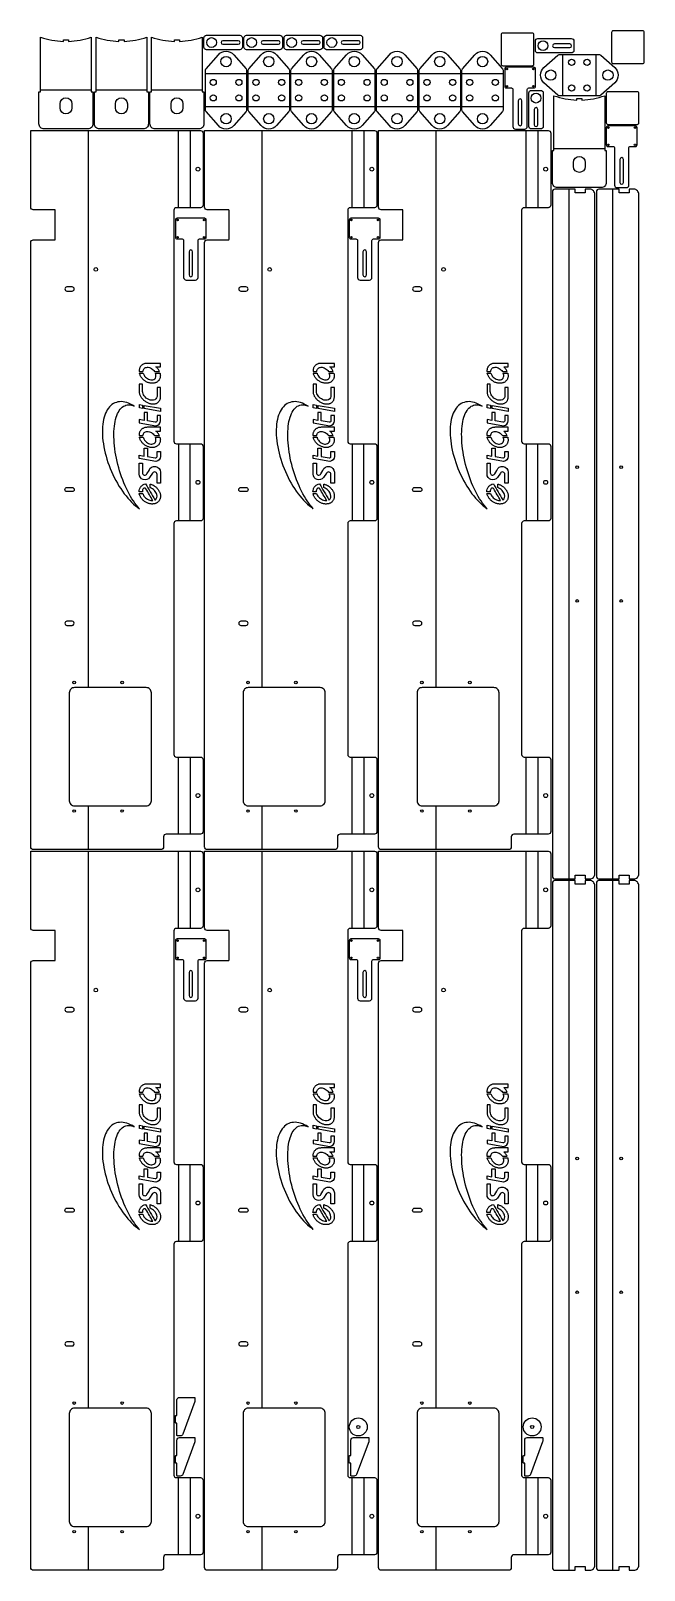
# Model space of a CAD drawing. Extents: x 8103 to 9297, y 13834 to 16827.
import ezdxf

# ---------------------------------------------------------------- set-up
doc = ezdxf.new("R2010")
doc.units = 0

# ---------------------------------------------------------------- blocks, each defined once
blk = doc.blocks.new('Part122209304', base_point=(-17.5, -17.5))
at = {"layer": '1'}
for radius in [17.5, 3.1]:
    blk.add_circle((0, 0), radius, dxfattribs=at)
blk = doc.blocks.new('Part239892090', base_point=(-17.5, -17.5))
at = {"layer": '1'}
for radius in [17.5, 3.1]:
    blk.add_circle((0, 0), radius, dxfattribs=at)
blk = doc.blocks.new('Part1269269800', base_point=(-670.5, -25))
at = {"layer": '1'}
blk.add_lwpolyline([(670.5, 52.7, 0.414214), (665.5, 57.7), (-665.5, 57.7, 0.414214), (-670.5, 52.7), (-670.5, 13.6), (-663.5, 13.6), (-663.5, -6.4), (-670.5, -6.4), (-670.5, -15, 0.414214), (-660.5, -25), (660.5, -25, 0.414214), (670.5, -15), (670.5, -6.4), (663.5, -6.4), (663.5, 13.6), (670.5, 13.6)], format="xyb", close=True, dxfattribs=at)
for centre in [(-130, 9.5), (130, 9.5)]:
    blk.add_circle(centre, 2.5, dxfattribs=at)
at = {"layer": '2'}
blk.add_line((-670.5, 25.3), (670.5, 25.3), dxfattribs=at)
blk = doc.blocks.new('Part1887941997', base_point=(-670.5, -25))
at = {"layer": '1'}
blk.add_lwpolyline([(670.5, 52.7, 0.414214), (665.5, 57.7), (-665.5, 57.7, 0.414214), (-670.5, 52.7), (-670.5, 13.6), (-663.5, 13.6), (-663.5, -6.4), (-670.5, -6.4), (-670.5, -15, 0.414214), (-660.5, -25), (660.5, -25, 0.414214), (670.5, -15), (670.5, -6.4), (663.5, -6.4), (663.5, 13.6), (670.5, 13.6)], format="xyb", close=True, dxfattribs=at)
for centre in [(-130, 9.5), (130, 9.5)]:
    blk.add_circle(centre, 2.5, dxfattribs=at)
at = {"layer": '2'}
blk.add_line((-670.5, 25.3), (670.5, 25.3), dxfattribs=at)
blk = doc.blocks.new('Part1195000423', base_point=(-699, -136.7))
at = {"layer": '1'}
for points in [[(699, 198.7), (699, -131.7, -0.414214), (694, -136.7), (554, -136.7, -0.414214), (549, -131.7), (549, -84.8, 0.414214), (544, -79.8), (95, -79.8, 0.414214), (90, -84.8), (90, -131.7, -0.414214), (85, -136.7), (-55, -136.7, -0.414214), (-60, -131.7), (-60, -84.8, 0.414214), (-65, -79.8), (-514, -79.8, 0.414214), (-519, -84.8), (-519, -131.7, -0.414214), (-524, -136.7), (-664, -136.7, -0.414214), (-669, -131.7), (-669, -64.8, 0.414214), (-674, -59.8), (-694, -59.8, -0.414214), (-699, -54.8), (-699, 193.7, -0.414214), (-694, 198.7), (481.5, 198.7, -0.414214), (486.5, 193.7), (486.5, 152.2, 0.414214), (487.5, 151.2), (544, 151.2, 0.414214), (545, 152.2), (545, 193.7, -0.414214), (550, 198.7)], [(-384, 113.7, 0.414214), (-394, 123.7), (-604, 123.7, 0.414214), (-614, 113.7), (-614, -26, 0.414214), (-604, -36), (-394, -36, 0.414214), (-384, -26)], [(-255, 128.2, 1), (-263, 128.2), (-263, 118.2, 1), (-255, 118.2)], [(5, 128.2), (5, 118.2, -1), (-3, 118.2), (-3, 128.2, -1)], [(395, 128.2, 1), (387, 128.2), (387, 118.2, 1), (395, 118.2)], [(52.1, -12.5), (52.1, -18.8), (33.8, -18.8, 0.761737), (31.4, -27.5), (38, -31.5, -0.865241), (34.7, -53.8), (13.6, -53.8), (13.6, -47.1), (30.5, -47.1, 0.735169), (33.2, -38.5), (24.6, -32.6, -0.735169), (30.9, -12.5)], [(81.2, -21.9), (81.2, -28.2), (65.1, -28.2), (62.5, -43.4, 0.466308), (65.6, -47.1), (75.3, -47.1), (75.3, -53.8), (65.6, -53.8, -0.386919), (55.8, -44.9), (61.5, -12.5), (67.9, -12.5), (66.2, -21.9)], [(150.6, -21.9), (135.6, -21.9), (137.3, -12.5), (130.9, -12.5), (125.1, -44.9, 0.386919), (134.9, -53.8), (144.7, -53.8), (144.7, -47.1), (134.9, -47.1, -0.466308), (131.8, -43.4), (134.5, -28.2), (150.6, -28.2)]]:
    blk.add_lwpolyline(points, format="xyb", close=True, dxfattribs=at)
for points in [[(163.2, -2.8), (165.4, 0.9), (167.3, 4.7), (168.9, 8.4), (170.1, 12), (171, 15.6), (171.6, 19.1), (171.9, 22.5), (171.8, 25.8), (171.3, 29), (170.6, 32.1), (169.5, 35.1), (168.1, 37.9), (166.3, 40.6), (164.2, 43.1), (161.9, 45.5), (159.2, 47.7), (156.2, 49.7), (152.9, 51.6), (149.4, 53.2), (145.5, 54.7), (141.5, 56), (137.2, 57.1), (132.6, 57.9), (127.9, 58.6), (122.9, 59.1), (117.7, 59.3), (112.4, 59.3), (107, 59.2), (101.4, 58.8), (95.6, 58.2), (89.8, 57.4), (83.9, 56.4), (77.9, 55.2), (71.9, 53.8), (65.9, 52.2), (59.8, 50.4), (53.8, 48.4), (47.7, 46.3), (41.8, 44), (35.9, 41.5), (30, 38.9), (24.3, 36.1), (18.7, 33.2), (13.2, 30.1), (7.9, 27), (2.8, 23.7), (-2.2, 20.3), (-7, 16.8), (-11.5, 13.3), (-15.8, 9.7), (-19.9, 6), (-23.7, 2.3), (-27.3, -1.5), (-30.5, -5.3), (-33.5, -9), (-36.2, -12.8), (-32.9, -9.8), (-29.3, -6.9), (-25.4, -3.9), (-21.2, -1), (-16.8, 1.8), (-12.2, 4.6), (-7.3, 7.3), (-2.2, 10), (3, 12.6), (8.4, 15), (14, 17.4), (19.7, 19.7), (25.5, 21.8), (31.4, 23.8), (37.4, 25.7), (43.5, 27.5), (49.6, 29.1), (55.7, 30.6), (61.8, 32), (67.9, 33.1), (74, 34.2), (80, 35), (86, 35.7), (91.8, 36.3), (97.6, 36.6), (103.2, 36.8), (108.7, 36.9), (114, 36.7), (119.1, 36.4), (124, 36), (128.7, 35.3), (133.2, 34.5), (137.5, 33.6), (141.5, 32.4), (145.2, 31.2), (148.6, 29.7), (151.8, 28.2), (154.6, 26.4), (157.2, 24.6), (159.4, 22.6), (161.3, 20.5), (162.9, 18.3), (164.1, 15.9), (165, 13.5), (165.6, 11), (165.8, 8.4), (165.7, 5.7), (165.2, 2.9), (164.4, 0.1)], [(164.7, -22.3), (159.1, -53.8), (152.7, -53.8), (158.3, -22.3)], [(166.3, -12.8), (165.2, -19.1), (158.8, -19.1), (159.9, -12.8)]]:
    blk.add_lwpolyline(points, close=True, dxfattribs=at)
for centre, radius in [((-624, 114.2), 2.5), ((-374, 114.2), 2.5), ((429, 72), 3.5), ((-624, 21), 2.5), ((-374, 21), 2.5), ((-594, -126.7), 3.75), ((15, -126.7), 3.75), ((624, -126.7), 3.75)]:
    blk.add_circle(centre, radius, dxfattribs=at)
for points, knots in [([(11.9, -24.9), (11.6, -23), (11, -21.3), (10.1, -19.7), (10.1, -19.7), (9.2, -18), (8, -16.6), (6.6, -15.4), (6.6, -15.4), (5.2, -14.3), (3.5, -13.4), (1.7, -12.9), (1.7, -12.9), (0, -12.3), (-1.9, -12.1), (-3.7, -12.2), (-3.7, -12.2), (-3.7, -14.3), (-3.7, -16.5), (-3.7, -18.6), (-3.7, -18.6), (-2.2, -18.4), (-0.8, -18.6), (0.4, -19), (0.4, -19), (1.3, -19.4), (2.2, -19.9), (2.9, -20.5), (2.9, -20.5), (3.2, -20.7), (3.4, -21.1), (3.6, -21.4), (3.6, -21.4), (3.8, -21.8), (3.9, -22.2), (3.9, -22.6), (3.9, -22.6), (4, -23), (3.9, -23.4), (3.8, -23.7), (3.8, -23.7), (3.7, -24.1), (3.5, -24.5), (3.3, -24.8), (3.3, -24.8), (3, -25.1), (2.7, -25.4), (2.4, -25.6), (2.4, -25.6), (-5.2, -30), (-12.8, -34.5), (-20.4, -38.9), (-20.4, -38.9), (-20.7, -36.5), (-20.2, -33.6), (-19, -30.8), (-19, -30.8), (-17.8, -27.9), (-15.7, -25), (-13.2, -22.9), (-13.2, -22.9), (-11.2, -21.1), (-8.9, -19.8), (-6.7, -19.2), (-6.7, -19.2), (-6.7, -16.9), (-6.7, -14.6), (-6.7, -12.3), (-6.7, -12.3), (-7.5, -12.5), (-8.4, -12.7), (-9.2, -13), (-9.2, -13), (-10, -13.3), (-10.8, -13.6), (-11.6, -14), (-11.6, -14), (-12.4, -14.4), (-13.2, -14.8), (-14, -15.2), (-14, -15.2), (-14.7, -15.7), (-15.5, -16.3), (-16.2, -16.8), (-16.2, -16.8), (-17, -17.4), (-17.7, -18), (-18.4, -18.6), (-18.4, -18.6), (-19, -19.2), (-19.7, -19.9), (-20.3, -20.6), (-20.3, -20.6), (-20.9, -21.3), (-21.5, -22.1), (-22.1, -22.8), (-22.1, -22.8), (-22.6, -23.6), (-23.1, -24.4), (-23.6, -25.2), (-23.6, -25.2), (-24, -26), (-24.5, -26.8), (-24.9, -27.6), (-24.9, -27.6), (-25.2, -28.5), (-25.6, -29.3), (-25.9, -30.2), (-25.9, -30.2), (-26.1, -31.1), (-26.4, -31.9), (-26.6, -32.8), (-26.6, -32.8), (-26.7, -33.7), (-26.9, -34.5), (-27, -35.4), (-27, -35.4), (-27.1, -36.2), (-27.1, -37.1), (-27.1, -38), (-27.1, -38), (-27.1, -38.8), (-27, -39.6), (-26.9, -40.4), (-26.9, -40.4), (-26.8, -41.2), (-26.6, -42), (-26.5, -42.8), (-26.5, -42.8), (-26.2, -43.5), (-25.9, -44.3), (-25.7, -45), (-25.7, -45), (-25.3, -45.7), (-25, -46.4), (-24.6, -47), (-24.6, -47), (-24.1, -47.6), (-23.7, -48.2), (-23.3, -48.8), (-23.3, -48.8), (-22.7, -49.3), (-22.2, -49.9), (-21.7, -50.4), (-21.7, -50.4), (-21.1, -50.8), (-20.5, -51.2), (-19.9, -51.7), (-19.9, -51.7), (-19.2, -52), (-18.5, -52.3), (-17.9, -52.7), (-17.9, -52.7), (-17.1, -52.9), (-16.4, -53.1), (-15.7, -53.3), (-15.7, -53.3), (-14.9, -53.5), (-14.2, -53.6), (-13.4, -53.7), (-13.4, -53.7), (-12.6, -53.7), (-11.8, -53.7), (-11, -53.7), (-11, -53.7), (-10.2, -53.7), (-9.4, -53.6), (-8.6, -53.5), (-8.6, -53.5), (-7.8, -53.3), (-6.9, -53.1), (-6.1, -52.9), (-6.1, -52.9), (-5.3, -52.6), (-4.5, -52.3), (-3.7, -52), (-3.7, -52), (-2.9, -51.6), (-2.1, -51.2), (-1.3, -50.8), (-1.3, -50.8), (-0.5, -50.3), (0.2, -49.8), (1, -49.3), (1, -49.3), (1.7, -48.7), (2.4, -48.1), (3.2, -47.5), (3.2, -47.5), (3.8, -46.9), (4.5, -46.2), (5.2, -45.6), (5.2, -45.6), (5.8, -44.9), (6.4, -44.1), (7, -43.4), (7, -43.4), (7.5, -42.6), (8, -41.9), (8.6, -41.1), (8.6, -41.1), (9, -40.3), (9.4, -39.5), (9.9, -38.6), (9.9, -38.6), (10.3, -37.8), (10.6, -36.9), (11, -36.1), (11, -36.1), (11.2, -35.2), (11.5, -34.4), (11.8, -33.5), (11.8, -33.5), (9.5, -33.5), (7.1, -33.5), (4.8, -33.5), (4.8, -33.5), (3.8, -36.6), (1.8, -39.6), (-0.6, -42), (-0.6, -42), (-3, -44.3), (-5.8, -45.9), (-8.5, -46.6), (-8.5, -46.6), (-10.8, -47.3), (-12.9, -47.2), (-14.5, -46.8), (-14.5, -46.8), (-16.3, -46.3), (-17.7, -45.3), (-18.7, -43.8), (-18.7, -43.8), (-18.9, -43.6), (-19.1, -43.3), (-19.2, -43.1), (-19.2, -43.1), (-8.9, -37), (1.5, -30.9), (11.9, -24.9)], [0, 0, 0, 0, 0.016667, 0.016667, 0.016667, 0.016667, 0.033333, 0.033333, 0.033333, 0.033333, 0.05, 0.05, 0.05, 0.05, 0.066667, 0.066667, 0.066667, 0.066667, 0.083333, 0.083333, 0.083333, 0.083333, 0.1, 0.1, 0.1, 0.1, 0.116667, 0.116667, 0.116667, 0.116667, 0.133333, 0.133333, 0.133333, 0.133333, 0.15, 0.15, 0.15, 0.15, 0.166667, 0.166667, 0.166667, 0.166667, 0.183333, 0.183333, 0.183333, 0.183333, 0.2, 0.2, 0.2, 0.2, 0.216667, 0.216667, 0.216667, 0.216667, 0.233333, 0.233333, 0.233333, 0.233333, 0.25, 0.25, 0.25, 0.25, 0.266667, 0.266667, 0.266667, 0.266667, 0.283333, 0.283333, 0.283333, 0.283333, 0.3, 0.3, 0.3, 0.3, 0.316667, 0.316667, 0.316667, 0.316667, 0.333333, 0.333333, 0.333333, 0.333333, 0.35, 0.35, 0.35, 0.35, 0.366667, 0.366667, 0.366667, 0.366667, 0.383333, 0.383333, 0.383333, 0.383333, 0.4, 0.4, 0.4, 0.4, 0.416667, 0.416667, 0.416667, 0.416667, 0.433333, 0.433333, 0.433333, 0.433333, 0.45, 0.45, 0.45, 0.45, 0.466667, 0.466667, 0.466667, 0.466667, 0.483333, 0.483333, 0.483333, 0.483333, 0.5, 0.5, 0.5, 0.5, 0.516667, 0.516667, 0.516667, 0.516667, 0.533333, 0.533333, 0.533333, 0.533333, 0.55, 0.55, 0.55, 0.55, 0.566667, 0.566667, 0.566667, 0.566667, 0.583333, 0.583333, 0.583333, 0.583333, 0.6, 0.6, 0.6, 0.6, 0.616667, 0.616667, 0.616667, 0.616667, 0.633333, 0.633333, 0.633333, 0.633333, 0.65, 0.65, 0.65, 0.65, 0.666667, 0.666667, 0.666667, 0.666667, 0.683333, 0.683333, 0.683333, 0.683333, 0.7, 0.7, 0.7, 0.7, 0.716667, 0.716667, 0.716667, 0.716667, 0.733333, 0.733333, 0.733333, 0.733333, 0.75, 0.75, 0.75, 0.75, 0.766667, 0.766667, 0.766667, 0.766667, 0.783333, 0.783333, 0.783333, 0.783333, 0.8, 0.8, 0.8, 0.8, 0.816667, 0.816667, 0.816667, 0.816667, 0.833333, 0.833333, 0.833333, 0.833333, 0.85, 0.85, 0.85, 0.85, 0.866667, 0.866667, 0.866667, 0.866667, 0.883333, 0.883333, 0.883333, 0.883333, 0.9, 0.9, 0.9, 0.9, 0.916667, 0.916667, 0.916667, 0.916667, 0.933333, 0.933333, 0.933333, 0.933333, 0.95, 0.95, 0.95, 0.95, 0.966667, 0.966667, 0.966667, 0.966667, 0.983333, 0.983333, 0.983333, 0.983333, 1, 1, 1, 1]), ([(102.8, -12.7), (102, -13), (101.2, -13.2), (100.3, -13.4), (100.3, -13.4), (99.5, -13.8), (98.7, -14.1), (97.9, -14.5), (97.9, -14.5), (97.1, -14.9), (96.3, -15.3), (95.5, -15.8), (95.5, -15.8), (94.7, -16.3), (94, -16.9), (93.2, -17.4), (93.2, -17.4), (92.5, -18), (91.8, -18.6), (91.1, -19.3), (91.1, -19.3), (90.4, -19.9), (89.8, -20.6), (89.1, -21.3), (89.1, -21.3), (88.6, -22.1), (88, -22.9), (87.4, -23.6), (87.4, -23.6), (86.9, -24.4), (86.4, -25.2), (85.9, -26), (85.9, -26), (85.5, -26.9), (85.1, -27.7), (84.7, -28.6), (84.7, -28.6), (84.4, -29.4), (84.1, -30.3), (83.8, -31.2), (83.8, -31.2), (83.5, -32.1), (83.3, -32.9), (83.1, -33.8), (83.1, -33.8), (83, -34.7), (82.9, -35.6), (82.8, -36.4), (82.8, -36.4), (82.8, -37.3), (82.8, -38.2), (82.8, -39), (82.8, -39), (82.9, -39.8), (83, -40.7), (83.1, -41.5), (83.1, -41.5), (83.3, -42.3), (83.5, -43), (83.8, -43.8), (83.8, -43.8), (84.1, -44.5), (84.4, -45.2), (84.7, -45.9), (84.7, -45.9), (85.1, -46.6), (85.5, -47.2), (85.9, -47.9), (85.9, -47.9), (86.4, -48.4), (86.9, -49), (87.4, -49.6), (87.4, -49.6), (88, -50), (88.6, -50.5), (89.1, -51), (89.1, -51), (89.8, -51.4), (90.4, -51.7), (91.1, -52.1), (91.1, -52.1), (91.8, -52.4), (92.5, -52.6), (93.2, -52.9), (93.2, -52.9), (94, -53.1), (94.7, -53.2), (95.5, -53.4), (95.5, -53.4), (96.3, -53.4), (97.1, -53.5), (97.9, -53.5), (97.9, -53.5), (98.7, -53.4), (99.5, -53.4), (100.3, -53.3), (100.3, -53.3), (101.2, -53.1), (102, -52.9), (102.8, -52.8), (102.8, -52.8), (102.8, -49.8), (102.8, -46.9), (102.8, -44), (102.8, -44), (100.1, -45.1), (97.4, -45.3), (95.2, -44.7), (95.2, -44.7), (92.3, -43.9), (90.3, -41.7), (89.6, -38.6), (89.6, -38.6), (89.1, -36.2), (89.5, -33.4), (90.7, -30.6), (90.7, -30.6), (92, -27.6), (94.3, -24.8), (97.1, -22.8), (97.1, -22.8), (98.9, -21.5), (100.9, -20.6), (102.8, -20.1), (102.8, -20.1), (102.8, -17.6), (102.8, -15.2), (102.8, -12.7)], [0, 0, 0, 0, 0.03125, 0.03125, 0.03125, 0.03125, 0.0625, 0.0625, 0.0625, 0.0625, 0.09375, 0.09375, 0.09375, 0.09375, 0.125, 0.125, 0.125, 0.125, 0.15625, 0.15625, 0.15625, 0.15625, 0.1875, 0.1875, 0.1875, 0.1875, 0.21875, 0.21875, 0.21875, 0.21875, 0.25, 0.25, 0.25, 0.25, 0.28125, 0.28125, 0.28125, 0.28125, 0.3125, 0.3125, 0.3125, 0.3125, 0.34375, 0.34375, 0.34375, 0.34375, 0.375, 0.375, 0.375, 0.375, 0.40625, 0.40625, 0.40625, 0.40625, 0.4375, 0.4375, 0.4375, 0.4375, 0.46875, 0.46875, 0.46875, 0.46875, 0.5, 0.5, 0.5, 0.5, 0.53125, 0.53125, 0.53125, 0.53125, 0.5625, 0.5625, 0.5625, 0.5625, 0.59375, 0.59375, 0.59375, 0.59375, 0.625, 0.625, 0.625, 0.625, 0.65625, 0.65625, 0.65625, 0.65625, 0.6875, 0.6875, 0.6875, 0.6875, 0.71875, 0.71875, 0.71875, 0.71875, 0.75, 0.75, 0.75, 0.75, 0.78125, 0.78125, 0.78125, 0.78125, 0.8125, 0.8125, 0.8125, 0.8125, 0.84375, 0.84375, 0.84375, 0.84375, 0.875, 0.875, 0.875, 0.875, 0.90625, 0.90625, 0.90625, 0.90625, 0.9375, 0.9375, 0.9375, 0.9375, 0.96875, 0.96875, 0.96875, 0.96875, 1, 1, 1, 1]), ([(122, -28), (122, -36.6), (122, -45.2), (122, -53.8), (122, -53.8), (119.6, -53.8), (117.2, -53.8), (114.8, -53.8), (114.8, -53.8), (114.8, -50.8), (114.8, -47.9), (114.8, -45), (114.8, -45), (113.6, -46.4), (112.2, -47.7), (110.7, -48.8), (110.7, -48.8), (109.2, -49.9), (107.5, -50.9), (105.8, -51.7), (105.8, -51.7), (105.8, -48.6), (105.8, -45.5), (105.8, -42.4), (105.8, -42.4), (108.2, -40.8), (110.3, -38.5), (111.8, -36), (111.8, -36), (113.3, -33.5), (114.1, -30.7), (114.1, -28.2), (114.1, -28.2), (114, -25.7), (113.2, -23.6), (111.8, -22.2), (111.8, -22.2), (110.4, -20.7), (108.3, -19.8), (105.8, -19.7), (105.8, -19.7), (105.8, -17.2), (105.8, -14.6), (105.8, -12), (105.8, -12), (106.6, -12), (107.4, -12), (108.2, -12), (108.2, -12), (109, -12.1), (109.8, -12.3), (110.6, -12.4), (110.6, -12.4), (111.3, -12.6), (112, -12.8), (112.7, -13.1), (112.7, -13.1), (113.4, -13.4), (114.1, -13.7), (114.8, -14.1), (114.8, -14.1), (115.4, -14.5), (116, -14.9), (116.6, -15.4), (116.6, -15.4), (117.1, -15.9), (117.7, -16.4), (118.2, -16.9), (118.2, -16.9), (118.6, -17.5), (119.1, -18.2), (119.5, -18.8), (119.5, -18.8), (119.9, -19.5), (120.2, -20.1), (120.6, -20.8), (120.6, -20.8), (120.8, -21.6), (121.1, -22.3), (121.4, -23.1), (121.4, -23.1), (121.5, -23.9), (121.7, -24.7), (121.8, -25.5), (121.8, -25.5), (121.9, -26.3), (121.9, -27.2), (122, -28)], [0, 0, 0, 0, 0.045455, 0.045455, 0.045455, 0.045455, 0.090909, 0.090909, 0.090909, 0.090909, 0.136364, 0.136364, 0.136364, 0.136364, 0.181818, 0.181818, 0.181818, 0.181818, 0.227273, 0.227273, 0.227273, 0.227273, 0.272727, 0.272727, 0.272727, 0.272727, 0.318182, 0.318182, 0.318182, 0.318182, 0.363636, 0.363636, 0.363636, 0.363636, 0.409091, 0.409091, 0.409091, 0.409091, 0.454545, 0.454545, 0.454545, 0.454545, 0.5, 0.5, 0.5, 0.5, 0.545455, 0.545455, 0.545455, 0.545455, 0.590909, 0.590909, 0.590909, 0.590909, 0.636364, 0.636364, 0.636364, 0.636364, 0.681818, 0.681818, 0.681818, 0.681818, 0.727273, 0.727273, 0.727273, 0.727273, 0.772727, 0.772727, 0.772727, 0.772727, 0.818182, 0.818182, 0.818182, 0.818182, 0.863636, 0.863636, 0.863636, 0.863636, 0.909091, 0.909091, 0.909091, 0.909091, 0.954545, 0.954545, 0.954545, 0.954545, 1, 1, 1, 1]), ([(206, -12.5), (206, -14.6), (206, -16.7), (206, -18.8), (206, -18.8), (201.1, -18.8), (196.3, -18.8), (191.5, -18.8), (191.5, -18.8), (188.8, -19.1), (185.9, -20.2), (183.3, -22), (183.3, -22), (180.1, -24.3), (177.5, -27.6), (176, -31), (176, -31), (174.6, -34.2), (174.2, -37.4), (174.8, -40.1), (174.8, -40.1), (175.6, -43.8), (178.1, -46.4), (181.8, -47.1), (181.8, -47.1), (187.6, -47.1), (193.5, -47.1), (199.4, -47.1), (199.4, -47.1), (199.4, -49.3), (199.4, -51.6), (199.4, -53.8), (199.4, -53.8), (193.1, -53.8), (186.8, -53.8), (180.4, -53.8), (180.4, -53.8), (179.7, -53.7), (178.9, -53.6), (178.2, -53.6), (178.2, -53.6), (177.5, -53.4), (176.8, -53.2), (176.1, -53), (176.1, -53), (175.4, -52.7), (174.8, -52.4), (174.1, -52.1), (174.1, -52.1), (173.5, -51.7), (172.9, -51.3), (172.4, -50.9), (172.4, -50.9), (171.8, -50.5), (171.3, -50), (170.8, -49.5), (170.8, -49.5), (170.4, -48.9), (170, -48.3), (169.6, -47.7), (169.6, -47.7), (169.2, -47.1), (168.9, -46.4), (168.6, -45.8), (168.6, -45.8), (168.4, -45), (168.1, -44.3), (167.9, -43.6), (167.9, -43.6), (167.8, -42.8), (167.6, -42), (167.5, -41.2), (167.5, -41.2), (167.5, -40.4), (167.5, -39.5), (167.4, -38.7), (167.4, -38.7), (167.5, -37.9), (167.6, -37), (167.7, -36.1), (167.7, -36.1), (167.9, -35.3), (168, -34.4), (168.2, -33.5), (168.2, -33.5), (168.5, -32.6), (168.8, -31.7), (169.1, -30.8), (169.1, -30.8), (169.4, -30), (169.8, -29.1), (170.2, -28.2), (170.2, -28.2), (170.7, -27.4), (171.1, -26.5), (171.6, -25.7), (171.6, -25.7), (172.1, -24.9), (172.7, -24.1), (173.2, -23.3), (173.2, -23.3), (173.8, -22.5), (174.5, -21.8), (175.1, -21), (175.1, -21), (175.8, -20.3), (176.4, -19.6), (177.1, -18.9), (177.1, -18.9), (177.9, -18.3), (178.6, -17.7), (179.3, -17.1), (179.3, -17.1), (180.1, -16.5), (180.9, -16), (181.6, -15.5), (181.6, -15.5), (182.4, -15), (183.2, -14.6), (184, -14.2), (184, -14.2), (184.9, -13.8), (185.7, -13.5), (186.5, -13.2), (186.5, -13.2), (187.3, -12.9), (188.1, -12.7), (188.9, -12.5), (188.9, -12.5), (194.6, -12.5), (200.3, -12.5), (206, -12.5)], [0, 0, 0, 0, 0.030303, 0.030303, 0.030303, 0.030303, 0.060606, 0.060606, 0.060606, 0.060606, 0.090909, 0.090909, 0.090909, 0.090909, 0.121212, 0.121212, 0.121212, 0.121212, 0.151515, 0.151515, 0.151515, 0.151515, 0.181818, 0.181818, 0.181818, 0.181818, 0.212121, 0.212121, 0.212121, 0.212121, 0.242424, 0.242424, 0.242424, 0.242424, 0.272727, 0.272727, 0.272727, 0.272727, 0.30303, 0.30303, 0.30303, 0.30303, 0.333333, 0.333333, 0.333333, 0.333333, 0.363636, 0.363636, 0.363636, 0.363636, 0.393939, 0.393939, 0.393939, 0.393939, 0.424242, 0.424242, 0.424242, 0.424242, 0.454545, 0.454545, 0.454545, 0.454545, 0.484848, 0.484848, 0.484848, 0.484848, 0.515152, 0.515152, 0.515152, 0.515152, 0.545455, 0.545455, 0.545455, 0.545455, 0.575758, 0.575758, 0.575758, 0.575758, 0.606061, 0.606061, 0.606061, 0.606061, 0.636364, 0.636364, 0.636364, 0.636364, 0.666667, 0.666667, 0.666667, 0.666667, 0.69697, 0.69697, 0.69697, 0.69697, 0.727273, 0.727273, 0.727273, 0.727273, 0.757576, 0.757576, 0.757576, 0.757576, 0.787879, 0.787879, 0.787879, 0.787879, 0.818182, 0.818182, 0.818182, 0.818182, 0.848485, 0.848485, 0.848485, 0.848485, 0.878788, 0.878788, 0.878788, 0.878788, 0.909091, 0.909091, 0.909091, 0.909091, 0.939394, 0.939394, 0.939394, 0.939394, 0.969697, 0.969697, 0.969697, 0.969697, 1, 1, 1, 1]), ([(227.6, -12.7), (226.8, -13), (225.9, -13.2), (225.1, -13.4), (225.1, -13.4), (224.3, -13.8), (223.5, -14.1), (222.6, -14.5), (222.6, -14.5), (221.8, -14.9), (221, -15.3), (220.2, -15.8), (220.2, -15.8), (219.5, -16.3), (218.7, -16.9), (218, -17.4), (218, -17.4), (217.3, -18), (216.6, -18.6), (215.8, -19.3), (215.8, -19.3), (215.2, -19.9), (214.5, -20.6), (213.9, -21.3), (213.9, -21.3), (213.3, -22.1), (212.7, -22.9), (212.2, -23.6), (212.2, -23.6), (211.7, -24.4), (211.2, -25.2), (210.7, -26), (210.7, -26), (210.3, -26.9), (209.9, -27.7), (209.4, -28.6), (209.4, -28.6), (209.1, -29.4), (208.8, -30.3), (208.5, -31.2), (208.5, -31.2), (208.3, -32.1), (208.1, -32.9), (207.9, -33.8), (207.9, -33.8), (207.8, -34.7), (207.7, -35.6), (207.6, -36.4), (207.6, -36.4), (207.6, -37.3), (207.6, -38.2), (207.6, -39), (207.6, -39), (207.7, -39.8), (207.8, -40.7), (207.9, -41.5), (207.9, -41.5), (208.1, -42.3), (208.3, -43), (208.5, -43.8), (208.5, -43.8), (208.8, -44.5), (209.1, -45.2), (209.4, -45.9), (209.4, -45.9), (209.9, -46.6), (210.3, -47.2), (210.7, -47.9), (210.7, -47.9), (211.2, -48.4), (211.7, -49), (212.2, -49.6), (212.2, -49.6), (212.7, -50), (213.3, -50.5), (213.9, -51), (213.9, -51), (214.5, -51.4), (215.2, -51.7), (215.8, -52.1), (215.8, -52.1), (216.6, -52.4), (217.3, -52.6), (218, -52.9), (218, -52.9), (218.7, -53.1), (219.5, -53.2), (220.2, -53.4), (220.2, -53.4), (221, -53.4), (221.8, -53.5), (222.6, -53.5), (222.6, -53.5), (223.5, -53.4), (224.3, -53.4), (225.1, -53.3), (225.1, -53.3), (225.9, -53.1), (226.8, -52.9), (227.6, -52.8), (227.6, -52.8), (227.6, -49.8), (227.6, -46.9), (227.6, -44), (227.6, -44), (224.9, -45.1), (222.1, -45.3), (219.9, -44.7), (219.9, -44.7), (217, -43.9), (215, -41.7), (214.4, -38.6), (214.4, -38.6), (213.9, -36.2), (214.3, -33.4), (215.5, -30.6), (215.5, -30.6), (216.8, -27.6), (219.1, -24.8), (221.8, -22.8), (221.8, -22.8), (223.7, -21.5), (225.7, -20.6), (227.6, -20.1), (227.6, -20.1), (227.6, -17.6), (227.6, -15.2), (227.6, -12.7)], [0, 0, 0, 0, 0.03125, 0.03125, 0.03125, 0.03125, 0.0625, 0.0625, 0.0625, 0.0625, 0.09375, 0.09375, 0.09375, 0.09375, 0.125, 0.125, 0.125, 0.125, 0.15625, 0.15625, 0.15625, 0.15625, 0.1875, 0.1875, 0.1875, 0.1875, 0.21875, 0.21875, 0.21875, 0.21875, 0.25, 0.25, 0.25, 0.25, 0.28125, 0.28125, 0.28125, 0.28125, 0.3125, 0.3125, 0.3125, 0.3125, 0.34375, 0.34375, 0.34375, 0.34375, 0.375, 0.375, 0.375, 0.375, 0.40625, 0.40625, 0.40625, 0.40625, 0.4375, 0.4375, 0.4375, 0.4375, 0.46875, 0.46875, 0.46875, 0.46875, 0.5, 0.5, 0.5, 0.5, 0.53125, 0.53125, 0.53125, 0.53125, 0.5625, 0.5625, 0.5625, 0.5625, 0.59375, 0.59375, 0.59375, 0.59375, 0.625, 0.625, 0.625, 0.625, 0.65625, 0.65625, 0.65625, 0.65625, 0.6875, 0.6875, 0.6875, 0.6875, 0.71875, 0.71875, 0.71875, 0.71875, 0.75, 0.75, 0.75, 0.75, 0.78125, 0.78125, 0.78125, 0.78125, 0.8125, 0.8125, 0.8125, 0.8125, 0.84375, 0.84375, 0.84375, 0.84375, 0.875, 0.875, 0.875, 0.875, 0.90625, 0.90625, 0.90625, 0.90625, 0.9375, 0.9375, 0.9375, 0.9375, 0.96875, 0.96875, 0.96875, 0.96875, 1, 1, 1, 1]), ([(246.4, -28.1), (246.4, -36.6), (246.4, -45.2), (246.4, -53.8), (246.4, -53.8), (244.1, -53.8), (241.9, -53.8), (239.6, -53.8), (239.6, -53.8), (239.6, -50.8), (239.6, -47.9), (239.6, -45), (239.6, -45), (238.4, -46.4), (237, -47.7), (235.5, -48.8), (235.5, -48.8), (233.9, -49.9), (232.3, -50.9), (230.6, -51.7), (230.6, -51.7), (230.6, -48.6), (230.6, -45.5), (230.6, -42.4), (230.6, -42.4), (233, -40.8), (235.1, -38.5), (236.6, -36), (236.6, -36), (238.1, -33.5), (238.9, -30.7), (238.8, -28.2), (238.8, -28.2), (238.8, -25.7), (238, -23.6), (236.6, -22.2), (236.6, -22.2), (235.1, -20.7), (233.1, -19.8), (230.6, -19.7), (230.6, -19.7), (230.6, -17.3), (230.6, -14.8), (230.6, -12.3), (230.6, -12.3), (231.4, -12.3), (232.2, -12.4), (233, -12.4), (233, -12.4), (233.7, -12.5), (234.5, -12.6), (235.2, -12.7), (235.2, -12.7), (235.9, -13), (236.7, -13.2), (237.4, -13.4), (237.4, -13.4), (238, -13.7), (238.7, -14.1), (239.4, -14.4), (239.4, -14.4), (239.9, -14.8), (240.5, -15.2), (241.1, -15.7), (241.1, -15.7), (241.7, -16.2), (242.2, -16.7), (242.7, -17.2), (242.7, -17.2), (243.1, -17.8), (243.6, -18.4), (244, -19), (244, -19), (244.4, -19.7), (244.7, -20.4), (245, -21), (245, -21), (245.3, -21.8), (245.5, -22.5), (245.8, -23.2), (245.8, -23.2), (246, -24), (246.1, -24.8), (246.3, -25.6), (246.3, -25.6), (246.3, -26.4), (246.4, -27.3), (246.4, -28.1)], [0, 0, 0, 0, 0.045455, 0.045455, 0.045455, 0.045455, 0.090909, 0.090909, 0.090909, 0.090909, 0.136364, 0.136364, 0.136364, 0.136364, 0.181818, 0.181818, 0.181818, 0.181818, 0.227273, 0.227273, 0.227273, 0.227273, 0.272727, 0.272727, 0.272727, 0.272727, 0.318182, 0.318182, 0.318182, 0.318182, 0.363636, 0.363636, 0.363636, 0.363636, 0.409091, 0.409091, 0.409091, 0.409091, 0.454545, 0.454545, 0.454545, 0.454545, 0.5, 0.5, 0.5, 0.5, 0.545455, 0.545455, 0.545455, 0.545455, 0.590909, 0.590909, 0.590909, 0.590909, 0.636364, 0.636364, 0.636364, 0.636364, 0.681818, 0.681818, 0.681818, 0.681818, 0.727273, 0.727273, 0.727273, 0.727273, 0.772727, 0.772727, 0.772727, 0.772727, 0.818182, 0.818182, 0.818182, 0.818182, 0.863636, 0.863636, 0.863636, 0.863636, 0.909091, 0.909091, 0.909091, 0.909091, 0.954545, 0.954545, 0.954545, 0.954545, 1, 1, 1, 1])]:
    blk.add_open_spline(points, degree=3, knots=knots, dxfattribs=at)
at = {"layer": '2'}
for p, q in [((-699, 86.4), (-614, 86.4)), ((-384, 86.4), (699, 86.4)), ((-669, -88.6), (-519, -88.6)), ((90, -88.6), (-60, -88.6)), ((549, -88.6), (699, -88.6)), ((-519, -111.4), (-669, -111.4)), ((-60, -111.4), (90, -111.4)), ((699, -111.4), (549, -111.4))]:
    blk.add_line(p, q, dxfattribs=at)
blk = doc.blocks.new('Part1800629575', base_point=(-699, -136.7))
at = {"layer": '1'}
for points in [[(699, 198.7), (699, -131.7, -0.414214), (694, -136.7), (554, -136.7, -0.414214), (549, -131.7), (549, -84.8, 0.414214), (544, -79.8), (95, -79.8, 0.414214), (90, -84.8), (90, -131.7, -0.414214), (85, -136.7), (-55, -136.7, -0.414214), (-60, -131.7), (-60, -84.8, 0.414214), (-65, -79.8), (-514, -79.8, 0.414214), (-519, -84.8), (-519, -131.7, -0.414214), (-524, -136.7), (-664, -136.7, -0.414214), (-669, -131.7), (-669, -64.8, 0.414214), (-674, -59.8), (-694, -59.8, -0.414214), (-699, -54.8), (-699, 193.7, -0.414214), (-694, 198.7), (481.5, 198.7, -0.414214), (486.5, 193.7), (486.5, 152.2, 0.414214), (487.5, 151.2), (544, 151.2, 0.414214), (545, 152.2), (545, 193.7, -0.414214), (550, 198.7)], [(-384, 113.7, 0.414214), (-394, 123.7), (-604, 123.7, 0.414214), (-614, 113.7), (-614, -26, 0.414214), (-604, -36), (-394, -36, 0.414214), (-384, -26)], [(-255, 128.2, 1), (-263, 128.2), (-263, 118.2, 1), (-255, 118.2)], [(5, 128.2), (5, 118.2, -1), (-3, 118.2), (-3, 128.2, -1)], [(395, 128.2, 1), (387, 128.2), (387, 118.2, 1), (395, 118.2)], [(52.1, -12.5), (52.1, -18.8), (33.8, -18.8, 0.761737), (31.4, -27.5), (38, -31.5, -0.865241), (34.7, -53.8), (13.6, -53.8), (13.6, -47.1), (30.5, -47.1, 0.735169), (33.2, -38.5), (24.6, -32.6, -0.735169), (30.9, -12.5)], [(81.2, -21.9), (81.2, -28.2), (65.1, -28.2), (62.5, -43.4, 0.466308), (65.6, -47.1), (75.3, -47.1), (75.3, -53.8), (65.6, -53.8, -0.386919), (55.8, -44.9), (61.5, -12.5), (67.9, -12.5), (66.2, -21.9)], [(150.6, -21.9), (135.6, -21.9), (137.3, -12.5), (130.9, -12.5), (125.1, -44.9, 0.386919), (134.9, -53.8), (144.7, -53.8), (144.7, -47.1), (134.9, -47.1, -0.466308), (131.8, -43.4), (134.5, -28.2), (150.6, -28.2)]]:
    blk.add_lwpolyline(points, format="xyb", close=True, dxfattribs=at)
for points in [[(163.2, -2.8), (165.4, 0.9), (167.3, 4.7), (168.9, 8.4), (170.1, 12), (171, 15.6), (171.6, 19.1), (171.9, 22.5), (171.8, 25.8), (171.3, 29), (170.6, 32.1), (169.5, 35.1), (168.1, 37.9), (166.3, 40.6), (164.2, 43.1), (161.9, 45.5), (159.2, 47.7), (156.2, 49.7), (152.9, 51.6), (149.4, 53.2), (145.5, 54.7), (141.5, 56), (137.2, 57.1), (132.6, 57.9), (127.9, 58.6), (122.9, 59.1), (117.7, 59.3), (112.4, 59.3), (107, 59.2), (101.4, 58.8), (95.6, 58.2), (89.8, 57.4), (83.9, 56.4), (77.9, 55.2), (71.9, 53.8), (65.9, 52.2), (59.8, 50.4), (53.8, 48.4), (47.7, 46.3), (41.8, 44), (35.9, 41.5), (30, 38.9), (24.3, 36.1), (18.7, 33.2), (13.2, 30.1), (7.9, 27), (2.8, 23.7), (-2.2, 20.3), (-7, 16.8), (-11.5, 13.3), (-15.8, 9.7), (-19.9, 6), (-23.7, 2.3), (-27.3, -1.5), (-30.5, -5.3), (-33.5, -9), (-36.2, -12.8), (-32.9, -9.8), (-29.3, -6.9), (-25.4, -3.9), (-21.2, -1), (-16.8, 1.8), (-12.2, 4.6), (-7.3, 7.3), (-2.2, 10), (3, 12.6), (8.4, 15), (14, 17.4), (19.7, 19.7), (25.5, 21.8), (31.4, 23.8), (37.4, 25.7), (43.5, 27.5), (49.6, 29.1), (55.7, 30.6), (61.8, 32), (67.9, 33.1), (74, 34.2), (80, 35), (86, 35.7), (91.8, 36.3), (97.6, 36.6), (103.2, 36.8), (108.7, 36.9), (114, 36.7), (119.1, 36.4), (124, 36), (128.7, 35.3), (133.2, 34.5), (137.5, 33.6), (141.5, 32.4), (145.2, 31.2), (148.6, 29.7), (151.8, 28.2), (154.6, 26.4), (157.2, 24.6), (159.4, 22.6), (161.3, 20.5), (162.9, 18.3), (164.1, 15.9), (165, 13.5), (165.6, 11), (165.8, 8.4), (165.7, 5.7), (165.2, 2.9), (164.4, 0.1)], [(164.7, -22.3), (159.1, -53.8), (152.7, -53.8), (158.3, -22.3)], [(166.3, -12.8), (165.2, -19.1), (158.8, -19.1), (159.9, -12.8)]]:
    blk.add_lwpolyline(points, close=True, dxfattribs=at)
for centre, radius in [((-624, 114.2), 2.5), ((-374, 114.2), 2.5), ((429, 72), 3.5), ((-624, 21), 2.5), ((-374, 21), 2.5), ((-594, -126.7), 3.75), ((15, -126.7), 3.75), ((624, -126.7), 3.75)]:
    blk.add_circle(centre, radius, dxfattribs=at)
for points, knots in [([(11.9, -24.9), (11.6, -23), (11, -21.3), (10.1, -19.7), (10.1, -19.7), (9.2, -18), (8, -16.6), (6.6, -15.4), (6.6, -15.4), (5.2, -14.3), (3.5, -13.4), (1.7, -12.9), (1.7, -12.9), (0, -12.3), (-1.9, -12.1), (-3.7, -12.2), (-3.7, -12.2), (-3.7, -14.3), (-3.7, -16.5), (-3.7, -18.6), (-3.7, -18.6), (-2.2, -18.4), (-0.8, -18.6), (0.4, -19), (0.4, -19), (1.3, -19.4), (2.2, -19.9), (2.9, -20.5), (2.9, -20.5), (3.2, -20.7), (3.4, -21.1), (3.6, -21.4), (3.6, -21.4), (3.8, -21.8), (3.9, -22.2), (3.9, -22.6), (3.9, -22.6), (4, -23), (3.9, -23.4), (3.8, -23.7), (3.8, -23.7), (3.7, -24.1), (3.5, -24.5), (3.3, -24.8), (3.3, -24.8), (3, -25.1), (2.7, -25.4), (2.4, -25.6), (2.4, -25.6), (-5.2, -30), (-12.8, -34.5), (-20.4, -38.9), (-20.4, -38.9), (-20.7, -36.5), (-20.2, -33.6), (-19, -30.8), (-19, -30.8), (-17.8, -27.9), (-15.7, -25), (-13.2, -22.9), (-13.2, -22.9), (-11.2, -21.1), (-8.9, -19.8), (-6.7, -19.2), (-6.7, -19.2), (-6.7, -16.9), (-6.7, -14.6), (-6.7, -12.3), (-6.7, -12.3), (-7.5, -12.5), (-8.4, -12.7), (-9.2, -13), (-9.2, -13), (-10, -13.3), (-10.8, -13.6), (-11.6, -14), (-11.6, -14), (-12.4, -14.4), (-13.2, -14.8), (-14, -15.2), (-14, -15.2), (-14.7, -15.7), (-15.5, -16.3), (-16.2, -16.8), (-16.2, -16.8), (-17, -17.4), (-17.7, -18), (-18.4, -18.6), (-18.4, -18.6), (-19, -19.2), (-19.7, -19.9), (-20.3, -20.6), (-20.3, -20.6), (-20.9, -21.3), (-21.5, -22.1), (-22.1, -22.8), (-22.1, -22.8), (-22.6, -23.6), (-23.1, -24.4), (-23.6, -25.2), (-23.6, -25.2), (-24, -26), (-24.5, -26.8), (-24.9, -27.6), (-24.9, -27.6), (-25.2, -28.5), (-25.6, -29.3), (-25.9, -30.2), (-25.9, -30.2), (-26.1, -31.1), (-26.4, -31.9), (-26.6, -32.8), (-26.6, -32.8), (-26.7, -33.7), (-26.9, -34.5), (-27, -35.4), (-27, -35.4), (-27.1, -36.2), (-27.1, -37.1), (-27.1, -38), (-27.1, -38), (-27.1, -38.8), (-27, -39.6), (-26.9, -40.4), (-26.9, -40.4), (-26.8, -41.2), (-26.6, -42), (-26.5, -42.8), (-26.5, -42.8), (-26.2, -43.5), (-25.9, -44.3), (-25.7, -45), (-25.7, -45), (-25.3, -45.7), (-25, -46.4), (-24.6, -47), (-24.6, -47), (-24.1, -47.6), (-23.7, -48.2), (-23.3, -48.8), (-23.3, -48.8), (-22.7, -49.3), (-22.2, -49.9), (-21.7, -50.4), (-21.7, -50.4), (-21.1, -50.8), (-20.5, -51.2), (-19.9, -51.7), (-19.9, -51.7), (-19.2, -52), (-18.5, -52.3), (-17.9, -52.7), (-17.9, -52.7), (-17.1, -52.9), (-16.4, -53.1), (-15.7, -53.3), (-15.7, -53.3), (-14.9, -53.5), (-14.2, -53.6), (-13.4, -53.7), (-13.4, -53.7), (-12.6, -53.7), (-11.8, -53.7), (-11, -53.7), (-11, -53.7), (-10.2, -53.7), (-9.4, -53.6), (-8.6, -53.5), (-8.6, -53.5), (-7.8, -53.3), (-6.9, -53.1), (-6.1, -52.9), (-6.1, -52.9), (-5.3, -52.6), (-4.5, -52.3), (-3.7, -52), (-3.7, -52), (-2.9, -51.6), (-2.1, -51.2), (-1.3, -50.8), (-1.3, -50.8), (-0.5, -50.3), (0.2, -49.8), (1, -49.3), (1, -49.3), (1.7, -48.7), (2.4, -48.1), (3.2, -47.5), (3.2, -47.5), (3.8, -46.9), (4.5, -46.2), (5.2, -45.6), (5.2, -45.6), (5.8, -44.9), (6.4, -44.1), (7, -43.4), (7, -43.4), (7.5, -42.6), (8, -41.9), (8.6, -41.1), (8.6, -41.1), (9, -40.3), (9.4, -39.5), (9.9, -38.6), (9.9, -38.6), (10.3, -37.8), (10.6, -36.9), (11, -36.1), (11, -36.1), (11.2, -35.2), (11.5, -34.4), (11.8, -33.5), (11.8, -33.5), (9.5, -33.5), (7.1, -33.5), (4.8, -33.5), (4.8, -33.5), (3.8, -36.6), (1.8, -39.6), (-0.6, -42), (-0.6, -42), (-3, -44.3), (-5.8, -45.9), (-8.5, -46.6), (-8.5, -46.6), (-10.8, -47.3), (-12.9, -47.2), (-14.5, -46.8), (-14.5, -46.8), (-16.3, -46.3), (-17.7, -45.3), (-18.7, -43.8), (-18.7, -43.8), (-18.9, -43.6), (-19.1, -43.3), (-19.2, -43.1), (-19.2, -43.1), (-8.9, -37), (1.5, -30.9), (11.9, -24.9)], [0, 0, 0, 0, 0.016667, 0.016667, 0.016667, 0.016667, 0.033333, 0.033333, 0.033333, 0.033333, 0.05, 0.05, 0.05, 0.05, 0.066667, 0.066667, 0.066667, 0.066667, 0.083333, 0.083333, 0.083333, 0.083333, 0.1, 0.1, 0.1, 0.1, 0.116667, 0.116667, 0.116667, 0.116667, 0.133333, 0.133333, 0.133333, 0.133333, 0.15, 0.15, 0.15, 0.15, 0.166667, 0.166667, 0.166667, 0.166667, 0.183333, 0.183333, 0.183333, 0.183333, 0.2, 0.2, 0.2, 0.2, 0.216667, 0.216667, 0.216667, 0.216667, 0.233333, 0.233333, 0.233333, 0.233333, 0.25, 0.25, 0.25, 0.25, 0.266667, 0.266667, 0.266667, 0.266667, 0.283333, 0.283333, 0.283333, 0.283333, 0.3, 0.3, 0.3, 0.3, 0.316667, 0.316667, 0.316667, 0.316667, 0.333333, 0.333333, 0.333333, 0.333333, 0.35, 0.35, 0.35, 0.35, 0.366667, 0.366667, 0.366667, 0.366667, 0.383333, 0.383333, 0.383333, 0.383333, 0.4, 0.4, 0.4, 0.4, 0.416667, 0.416667, 0.416667, 0.416667, 0.433333, 0.433333, 0.433333, 0.433333, 0.45, 0.45, 0.45, 0.45, 0.466667, 0.466667, 0.466667, 0.466667, 0.483333, 0.483333, 0.483333, 0.483333, 0.5, 0.5, 0.5, 0.5, 0.516667, 0.516667, 0.516667, 0.516667, 0.533333, 0.533333, 0.533333, 0.533333, 0.55, 0.55, 0.55, 0.55, 0.566667, 0.566667, 0.566667, 0.566667, 0.583333, 0.583333, 0.583333, 0.583333, 0.6, 0.6, 0.6, 0.6, 0.616667, 0.616667, 0.616667, 0.616667, 0.633333, 0.633333, 0.633333, 0.633333, 0.65, 0.65, 0.65, 0.65, 0.666667, 0.666667, 0.666667, 0.666667, 0.683333, 0.683333, 0.683333, 0.683333, 0.7, 0.7, 0.7, 0.7, 0.716667, 0.716667, 0.716667, 0.716667, 0.733333, 0.733333, 0.733333, 0.733333, 0.75, 0.75, 0.75, 0.75, 0.766667, 0.766667, 0.766667, 0.766667, 0.783333, 0.783333, 0.783333, 0.783333, 0.8, 0.8, 0.8, 0.8, 0.816667, 0.816667, 0.816667, 0.816667, 0.833333, 0.833333, 0.833333, 0.833333, 0.85, 0.85, 0.85, 0.85, 0.866667, 0.866667, 0.866667, 0.866667, 0.883333, 0.883333, 0.883333, 0.883333, 0.9, 0.9, 0.9, 0.9, 0.916667, 0.916667, 0.916667, 0.916667, 0.933333, 0.933333, 0.933333, 0.933333, 0.95, 0.95, 0.95, 0.95, 0.966667, 0.966667, 0.966667, 0.966667, 0.983333, 0.983333, 0.983333, 0.983333, 1, 1, 1, 1]), ([(102.8, -12.7), (102, -13), (101.2, -13.2), (100.3, -13.4), (100.3, -13.4), (99.5, -13.8), (98.7, -14.1), (97.9, -14.5), (97.9, -14.5), (97.1, -14.9), (96.3, -15.3), (95.5, -15.8), (95.5, -15.8), (94.7, -16.3), (94, -16.9), (93.2, -17.4), (93.2, -17.4), (92.5, -18), (91.8, -18.6), (91.1, -19.3), (91.1, -19.3), (90.4, -19.9), (89.8, -20.6), (89.1, -21.3), (89.1, -21.3), (88.6, -22.1), (88, -22.9), (87.4, -23.6), (87.4, -23.6), (86.9, -24.4), (86.4, -25.2), (85.9, -26), (85.9, -26), (85.5, -26.9), (85.1, -27.7), (84.7, -28.6), (84.7, -28.6), (84.4, -29.4), (84.1, -30.3), (83.8, -31.2), (83.8, -31.2), (83.5, -32.1), (83.3, -32.9), (83.1, -33.8), (83.1, -33.8), (83, -34.7), (82.9, -35.6), (82.8, -36.4), (82.8, -36.4), (82.8, -37.3), (82.8, -38.2), (82.8, -39), (82.8, -39), (82.9, -39.8), (83, -40.7), (83.1, -41.5), (83.1, -41.5), (83.3, -42.3), (83.5, -43), (83.8, -43.8), (83.8, -43.8), (84.1, -44.5), (84.4, -45.2), (84.7, -45.9), (84.7, -45.9), (85.1, -46.6), (85.5, -47.2), (85.9, -47.9), (85.9, -47.9), (86.4, -48.4), (86.9, -49), (87.4, -49.6), (87.4, -49.6), (88, -50), (88.6, -50.5), (89.1, -51), (89.1, -51), (89.8, -51.4), (90.4, -51.7), (91.1, -52.1), (91.1, -52.1), (91.8, -52.4), (92.5, -52.6), (93.2, -52.9), (93.2, -52.9), (94, -53.1), (94.7, -53.2), (95.5, -53.4), (95.5, -53.4), (96.3, -53.4), (97.1, -53.5), (97.9, -53.5), (97.9, -53.5), (98.7, -53.4), (99.5, -53.4), (100.3, -53.3), (100.3, -53.3), (101.2, -53.1), (102, -52.9), (102.8, -52.8), (102.8, -52.8), (102.8, -49.8), (102.8, -46.9), (102.8, -44), (102.8, -44), (100.1, -45.1), (97.4, -45.3), (95.2, -44.7), (95.2, -44.7), (92.3, -43.9), (90.3, -41.7), (89.6, -38.6), (89.6, -38.6), (89.1, -36.2), (89.5, -33.4), (90.7, -30.6), (90.7, -30.6), (92, -27.6), (94.3, -24.8), (97.1, -22.8), (97.1, -22.8), (98.9, -21.5), (100.9, -20.6), (102.8, -20.1), (102.8, -20.1), (102.8, -17.6), (102.8, -15.2), (102.8, -12.7)], [0, 0, 0, 0, 0.03125, 0.03125, 0.03125, 0.03125, 0.0625, 0.0625, 0.0625, 0.0625, 0.09375, 0.09375, 0.09375, 0.09375, 0.125, 0.125, 0.125, 0.125, 0.15625, 0.15625, 0.15625, 0.15625, 0.1875, 0.1875, 0.1875, 0.1875, 0.21875, 0.21875, 0.21875, 0.21875, 0.25, 0.25, 0.25, 0.25, 0.28125, 0.28125, 0.28125, 0.28125, 0.3125, 0.3125, 0.3125, 0.3125, 0.34375, 0.34375, 0.34375, 0.34375, 0.375, 0.375, 0.375, 0.375, 0.40625, 0.40625, 0.40625, 0.40625, 0.4375, 0.4375, 0.4375, 0.4375, 0.46875, 0.46875, 0.46875, 0.46875, 0.5, 0.5, 0.5, 0.5, 0.53125, 0.53125, 0.53125, 0.53125, 0.5625, 0.5625, 0.5625, 0.5625, 0.59375, 0.59375, 0.59375, 0.59375, 0.625, 0.625, 0.625, 0.625, 0.65625, 0.65625, 0.65625, 0.65625, 0.6875, 0.6875, 0.6875, 0.6875, 0.71875, 0.71875, 0.71875, 0.71875, 0.75, 0.75, 0.75, 0.75, 0.78125, 0.78125, 0.78125, 0.78125, 0.8125, 0.8125, 0.8125, 0.8125, 0.84375, 0.84375, 0.84375, 0.84375, 0.875, 0.875, 0.875, 0.875, 0.90625, 0.90625, 0.90625, 0.90625, 0.9375, 0.9375, 0.9375, 0.9375, 0.96875, 0.96875, 0.96875, 0.96875, 1, 1, 1, 1]), ([(122, -28), (122, -36.6), (122, -45.2), (122, -53.8), (122, -53.8), (119.6, -53.8), (117.2, -53.8), (114.8, -53.8), (114.8, -53.8), (114.8, -50.8), (114.8, -47.9), (114.8, -45), (114.8, -45), (113.6, -46.4), (112.2, -47.7), (110.7, -48.8), (110.7, -48.8), (109.2, -49.9), (107.5, -50.9), (105.8, -51.7), (105.8, -51.7), (105.8, -48.6), (105.8, -45.5), (105.8, -42.4), (105.8, -42.4), (108.2, -40.8), (110.3, -38.5), (111.8, -36), (111.8, -36), (113.3, -33.5), (114.1, -30.7), (114.1, -28.2), (114.1, -28.2), (114, -25.7), (113.2, -23.6), (111.8, -22.2), (111.8, -22.2), (110.4, -20.7), (108.3, -19.8), (105.8, -19.7), (105.8, -19.7), (105.8, -17.2), (105.8, -14.6), (105.8, -12), (105.8, -12), (106.6, -12), (107.4, -12), (108.2, -12), (108.2, -12), (109, -12.1), (109.8, -12.3), (110.6, -12.4), (110.6, -12.4), (111.3, -12.6), (112, -12.8), (112.7, -13.1), (112.7, -13.1), (113.4, -13.4), (114.1, -13.7), (114.8, -14.1), (114.8, -14.1), (115.4, -14.5), (116, -14.9), (116.6, -15.4), (116.6, -15.4), (117.1, -15.9), (117.7, -16.4), (118.2, -16.9), (118.2, -16.9), (118.6, -17.5), (119.1, -18.2), (119.5, -18.8), (119.5, -18.8), (119.9, -19.5), (120.2, -20.1), (120.6, -20.8), (120.6, -20.8), (120.8, -21.6), (121.1, -22.3), (121.4, -23.1), (121.4, -23.1), (121.5, -23.9), (121.7, -24.7), (121.8, -25.5), (121.8, -25.5), (121.9, -26.3), (121.9, -27.2), (122, -28)], [0, 0, 0, 0, 0.045455, 0.045455, 0.045455, 0.045455, 0.090909, 0.090909, 0.090909, 0.090909, 0.136364, 0.136364, 0.136364, 0.136364, 0.181818, 0.181818, 0.181818, 0.181818, 0.227273, 0.227273, 0.227273, 0.227273, 0.272727, 0.272727, 0.272727, 0.272727, 0.318182, 0.318182, 0.318182, 0.318182, 0.363636, 0.363636, 0.363636, 0.363636, 0.409091, 0.409091, 0.409091, 0.409091, 0.454545, 0.454545, 0.454545, 0.454545, 0.5, 0.5, 0.5, 0.5, 0.545455, 0.545455, 0.545455, 0.545455, 0.590909, 0.590909, 0.590909, 0.590909, 0.636364, 0.636364, 0.636364, 0.636364, 0.681818, 0.681818, 0.681818, 0.681818, 0.727273, 0.727273, 0.727273, 0.727273, 0.772727, 0.772727, 0.772727, 0.772727, 0.818182, 0.818182, 0.818182, 0.818182, 0.863636, 0.863636, 0.863636, 0.863636, 0.909091, 0.909091, 0.909091, 0.909091, 0.954545, 0.954545, 0.954545, 0.954545, 1, 1, 1, 1]), ([(206, -12.5), (206, -14.6), (206, -16.7), (206, -18.8), (206, -18.8), (201.1, -18.8), (196.3, -18.8), (191.5, -18.8), (191.5, -18.8), (188.8, -19.1), (185.9, -20.2), (183.3, -22), (183.3, -22), (180.1, -24.3), (177.5, -27.6), (176, -31), (176, -31), (174.6, -34.2), (174.2, -37.4), (174.8, -40.1), (174.8, -40.1), (175.6, -43.8), (178.1, -46.4), (181.8, -47.1), (181.8, -47.1), (187.6, -47.1), (193.5, -47.1), (199.4, -47.1), (199.4, -47.1), (199.4, -49.3), (199.4, -51.6), (199.4, -53.8), (199.4, -53.8), (193.1, -53.8), (186.8, -53.8), (180.4, -53.8), (180.4, -53.8), (179.7, -53.7), (178.9, -53.6), (178.2, -53.6), (178.2, -53.6), (177.5, -53.4), (176.8, -53.2), (176.1, -53), (176.1, -53), (175.4, -52.7), (174.8, -52.4), (174.1, -52.1), (174.1, -52.1), (173.5, -51.7), (172.9, -51.3), (172.4, -50.9), (172.4, -50.9), (171.8, -50.5), (171.3, -50), (170.8, -49.5), (170.8, -49.5), (170.4, -48.9), (170, -48.3), (169.6, -47.7), (169.6, -47.7), (169.2, -47.1), (168.9, -46.4), (168.6, -45.8), (168.6, -45.8), (168.4, -45), (168.1, -44.3), (167.9, -43.6), (167.9, -43.6), (167.8, -42.8), (167.6, -42), (167.5, -41.2), (167.5, -41.2), (167.5, -40.4), (167.5, -39.5), (167.4, -38.7), (167.4, -38.7), (167.5, -37.9), (167.6, -37), (167.7, -36.1), (167.7, -36.1), (167.9, -35.3), (168, -34.4), (168.2, -33.5), (168.2, -33.5), (168.5, -32.6), (168.8, -31.7), (169.1, -30.8), (169.1, -30.8), (169.4, -30), (169.8, -29.1), (170.2, -28.2), (170.2, -28.2), (170.7, -27.4), (171.1, -26.5), (171.6, -25.7), (171.6, -25.7), (172.1, -24.9), (172.7, -24.1), (173.2, -23.3), (173.2, -23.3), (173.8, -22.5), (174.5, -21.8), (175.1, -21), (175.1, -21), (175.8, -20.3), (176.4, -19.6), (177.1, -18.9), (177.1, -18.9), (177.9, -18.3), (178.6, -17.7), (179.3, -17.1), (179.3, -17.1), (180.1, -16.5), (180.9, -16), (181.6, -15.5), (181.6, -15.5), (182.4, -15), (183.2, -14.6), (184, -14.2), (184, -14.2), (184.9, -13.8), (185.7, -13.5), (186.5, -13.2), (186.5, -13.2), (187.3, -12.9), (188.1, -12.7), (188.9, -12.5), (188.9, -12.5), (194.6, -12.5), (200.3, -12.5), (206, -12.5)], [0, 0, 0, 0, 0.030303, 0.030303, 0.030303, 0.030303, 0.060606, 0.060606, 0.060606, 0.060606, 0.090909, 0.090909, 0.090909, 0.090909, 0.121212, 0.121212, 0.121212, 0.121212, 0.151515, 0.151515, 0.151515, 0.151515, 0.181818, 0.181818, 0.181818, 0.181818, 0.212121, 0.212121, 0.212121, 0.212121, 0.242424, 0.242424, 0.242424, 0.242424, 0.272727, 0.272727, 0.272727, 0.272727, 0.30303, 0.30303, 0.30303, 0.30303, 0.333333, 0.333333, 0.333333, 0.333333, 0.363636, 0.363636, 0.363636, 0.363636, 0.393939, 0.393939, 0.393939, 0.393939, 0.424242, 0.424242, 0.424242, 0.424242, 0.454545, 0.454545, 0.454545, 0.454545, 0.484848, 0.484848, 0.484848, 0.484848, 0.515152, 0.515152, 0.515152, 0.515152, 0.545455, 0.545455, 0.545455, 0.545455, 0.575758, 0.575758, 0.575758, 0.575758, 0.606061, 0.606061, 0.606061, 0.606061, 0.636364, 0.636364, 0.636364, 0.636364, 0.666667, 0.666667, 0.666667, 0.666667, 0.69697, 0.69697, 0.69697, 0.69697, 0.727273, 0.727273, 0.727273, 0.727273, 0.757576, 0.757576, 0.757576, 0.757576, 0.787879, 0.787879, 0.787879, 0.787879, 0.818182, 0.818182, 0.818182, 0.818182, 0.848485, 0.848485, 0.848485, 0.848485, 0.878788, 0.878788, 0.878788, 0.878788, 0.909091, 0.909091, 0.909091, 0.909091, 0.939394, 0.939394, 0.939394, 0.939394, 0.969697, 0.969697, 0.969697, 0.969697, 1, 1, 1, 1]), ([(227.6, -12.7), (226.8, -13), (225.9, -13.2), (225.1, -13.4), (225.1, -13.4), (224.3, -13.8), (223.5, -14.1), (222.6, -14.5), (222.6, -14.5), (221.8, -14.9), (221, -15.3), (220.2, -15.8), (220.2, -15.8), (219.5, -16.3), (218.7, -16.9), (218, -17.4), (218, -17.4), (217.3, -18), (216.6, -18.6), (215.8, -19.3), (215.8, -19.3), (215.2, -19.9), (214.5, -20.6), (213.9, -21.3), (213.9, -21.3), (213.3, -22.1), (212.7, -22.9), (212.2, -23.6), (212.2, -23.6), (211.7, -24.4), (211.2, -25.2), (210.7, -26), (210.7, -26), (210.3, -26.9), (209.9, -27.7), (209.4, -28.6), (209.4, -28.6), (209.1, -29.4), (208.8, -30.3), (208.5, -31.2), (208.5, -31.2), (208.3, -32.1), (208.1, -32.9), (207.9, -33.8), (207.9, -33.8), (207.8, -34.7), (207.7, -35.6), (207.6, -36.4), (207.6, -36.4), (207.6, -37.3), (207.6, -38.2), (207.6, -39), (207.6, -39), (207.7, -39.8), (207.8, -40.7), (207.9, -41.5), (207.9, -41.5), (208.1, -42.3), (208.3, -43), (208.5, -43.8), (208.5, -43.8), (208.8, -44.5), (209.1, -45.2), (209.4, -45.9), (209.4, -45.9), (209.9, -46.6), (210.3, -47.2), (210.7, -47.9), (210.7, -47.9), (211.2, -48.4), (211.7, -49), (212.2, -49.6), (212.2, -49.6), (212.7, -50), (213.3, -50.5), (213.9, -51), (213.9, -51), (214.5, -51.4), (215.2, -51.7), (215.8, -52.1), (215.8, -52.1), (216.6, -52.4), (217.3, -52.6), (218, -52.9), (218, -52.9), (218.7, -53.1), (219.5, -53.2), (220.2, -53.4), (220.2, -53.4), (221, -53.4), (221.8, -53.5), (222.6, -53.5), (222.6, -53.5), (223.5, -53.4), (224.3, -53.4), (225.1, -53.3), (225.1, -53.3), (225.9, -53.1), (226.8, -52.9), (227.6, -52.8), (227.6, -52.8), (227.6, -49.8), (227.6, -46.9), (227.6, -44), (227.6, -44), (224.9, -45.1), (222.1, -45.3), (219.9, -44.7), (219.9, -44.7), (217, -43.9), (215, -41.7), (214.4, -38.6), (214.4, -38.6), (213.9, -36.2), (214.3, -33.4), (215.5, -30.6), (215.5, -30.6), (216.8, -27.6), (219.1, -24.8), (221.8, -22.8), (221.8, -22.8), (223.7, -21.5), (225.7, -20.6), (227.6, -20.1), (227.6, -20.1), (227.6, -17.6), (227.6, -15.2), (227.6, -12.7)], [0, 0, 0, 0, 0.03125, 0.03125, 0.03125, 0.03125, 0.0625, 0.0625, 0.0625, 0.0625, 0.09375, 0.09375, 0.09375, 0.09375, 0.125, 0.125, 0.125, 0.125, 0.15625, 0.15625, 0.15625, 0.15625, 0.1875, 0.1875, 0.1875, 0.1875, 0.21875, 0.21875, 0.21875, 0.21875, 0.25, 0.25, 0.25, 0.25, 0.28125, 0.28125, 0.28125, 0.28125, 0.3125, 0.3125, 0.3125, 0.3125, 0.34375, 0.34375, 0.34375, 0.34375, 0.375, 0.375, 0.375, 0.375, 0.40625, 0.40625, 0.40625, 0.40625, 0.4375, 0.4375, 0.4375, 0.4375, 0.46875, 0.46875, 0.46875, 0.46875, 0.5, 0.5, 0.5, 0.5, 0.53125, 0.53125, 0.53125, 0.53125, 0.5625, 0.5625, 0.5625, 0.5625, 0.59375, 0.59375, 0.59375, 0.59375, 0.625, 0.625, 0.625, 0.625, 0.65625, 0.65625, 0.65625, 0.65625, 0.6875, 0.6875, 0.6875, 0.6875, 0.71875, 0.71875, 0.71875, 0.71875, 0.75, 0.75, 0.75, 0.75, 0.78125, 0.78125, 0.78125, 0.78125, 0.8125, 0.8125, 0.8125, 0.8125, 0.84375, 0.84375, 0.84375, 0.84375, 0.875, 0.875, 0.875, 0.875, 0.90625, 0.90625, 0.90625, 0.90625, 0.9375, 0.9375, 0.9375, 0.9375, 0.96875, 0.96875, 0.96875, 0.96875, 1, 1, 1, 1]), ([(246.4, -28.1), (246.4, -36.6), (246.4, -45.2), (246.4, -53.8), (246.4, -53.8), (244.1, -53.8), (241.9, -53.8), (239.6, -53.8), (239.6, -53.8), (239.6, -50.8), (239.6, -47.9), (239.6, -45), (239.6, -45), (238.4, -46.4), (237, -47.7), (235.5, -48.8), (235.5, -48.8), (233.9, -49.9), (232.3, -50.9), (230.6, -51.7), (230.6, -51.7), (230.6, -48.6), (230.6, -45.5), (230.6, -42.4), (230.6, -42.4), (233, -40.8), (235.1, -38.5), (236.6, -36), (236.6, -36), (238.1, -33.5), (238.9, -30.7), (238.8, -28.2), (238.8, -28.2), (238.8, -25.7), (238, -23.6), (236.6, -22.2), (236.6, -22.2), (235.1, -20.7), (233.1, -19.8), (230.6, -19.7), (230.6, -19.7), (230.6, -17.3), (230.6, -14.8), (230.6, -12.3), (230.6, -12.3), (231.4, -12.3), (232.2, -12.4), (233, -12.4), (233, -12.4), (233.7, -12.5), (234.5, -12.6), (235.2, -12.7), (235.2, -12.7), (235.9, -13), (236.7, -13.2), (237.4, -13.4), (237.4, -13.4), (238, -13.7), (238.7, -14.1), (239.4, -14.4), (239.4, -14.4), (239.9, -14.8), (240.5, -15.2), (241.1, -15.7), (241.1, -15.7), (241.7, -16.2), (242.2, -16.7), (242.7, -17.2), (242.7, -17.2), (243.1, -17.8), (243.6, -18.4), (244, -19), (244, -19), (244.4, -19.7), (244.7, -20.4), (245, -21), (245, -21), (245.3, -21.8), (245.5, -22.5), (245.8, -23.2), (245.8, -23.2), (246, -24), (246.1, -24.8), (246.3, -25.6), (246.3, -25.6), (246.3, -26.4), (246.4, -27.3), (246.4, -28.1)], [0, 0, 0, 0, 0.045455, 0.045455, 0.045455, 0.045455, 0.090909, 0.090909, 0.090909, 0.090909, 0.136364, 0.136364, 0.136364, 0.136364, 0.181818, 0.181818, 0.181818, 0.181818, 0.227273, 0.227273, 0.227273, 0.227273, 0.272727, 0.272727, 0.272727, 0.272727, 0.318182, 0.318182, 0.318182, 0.318182, 0.363636, 0.363636, 0.363636, 0.363636, 0.409091, 0.409091, 0.409091, 0.409091, 0.454545, 0.454545, 0.454545, 0.454545, 0.5, 0.5, 0.5, 0.5, 0.545455, 0.545455, 0.545455, 0.545455, 0.590909, 0.590909, 0.590909, 0.590909, 0.636364, 0.636364, 0.636364, 0.636364, 0.681818, 0.681818, 0.681818, 0.681818, 0.727273, 0.727273, 0.727273, 0.727273, 0.772727, 0.772727, 0.772727, 0.772727, 0.818182, 0.818182, 0.818182, 0.818182, 0.863636, 0.863636, 0.863636, 0.863636, 0.909091, 0.909091, 0.909091, 0.909091, 0.954545, 0.954545, 0.954545, 0.954545, 1, 1, 1, 1])]:
    blk.add_open_spline(points, degree=3, knots=knots, dxfattribs=at)
at = {"layer": '2'}
for p, q in [((-699, 86.4), (-614, 86.4)), ((-384, 86.4), (699, 86.4)), ((-669, -88.6), (-519, -88.6)), ((90, -88.6), (-60, -88.6)), ((549, -88.6), (699, -88.6)), ((-519, -111.4), (-669, -111.4)), ((-60, -111.4), (90, -111.4)), ((699, -111.4), (549, -111.4))]:
    blk.add_line(p, q, dxfattribs=at)
blk = doc.blocks.new('Part102100545', base_point=(-699, -136.7))
at = {"layer": '1'}
for points in [[(699, 198.7), (699, -131.7, -0.414214), (694, -136.7), (554, -136.7, -0.414214), (549, -131.7), (549, -84.8, 0.414214), (544, -79.8), (95, -79.8, 0.414214), (90, -84.8), (90, -131.7, -0.414214), (85, -136.7), (-55, -136.7, -0.414214), (-60, -131.7), (-60, -84.8, 0.414214), (-65, -79.8), (-514, -79.8, 0.414214), (-519, -84.8), (-519, -131.7, -0.414214), (-524, -136.7), (-664, -136.7, -0.414214), (-669, -131.7), (-669, -64.8, 0.414214), (-674, -59.8), (-694, -59.8, -0.414214), (-699, -54.8), (-699, 193.7, -0.414214), (-694, 198.7), (481.5, 198.7, -0.414214), (486.5, 193.7), (486.5, 152.2, 0.414214), (487.5, 151.2), (544, 151.2, 0.414214), (545, 152.2), (545, 193.7, -0.414214), (550, 198.7)], [(-384, 113.7, 0.414214), (-394, 123.7), (-604, 123.7, 0.414214), (-614, 113.7), (-614, -26, 0.414214), (-604, -36), (-394, -36, 0.414214), (-384, -26)], [(-255, 128.2, 1), (-263, 128.2), (-263, 118.2, 1), (-255, 118.2)], [(5, 128.2), (5, 118.2, -1), (-3, 118.2), (-3, 128.2, -1)], [(395, 128.2, 1), (387, 128.2), (387, 118.2, 1), (395, 118.2)], [(52.1, -12.5), (52.1, -18.8), (33.8, -18.8, 0.761737), (31.4, -27.5), (38, -31.5, -0.865241), (34.7, -53.8), (13.6, -53.8), (13.6, -47.1), (30.5, -47.1, 0.735169), (33.2, -38.5), (24.6, -32.6, -0.735169), (30.9, -12.5)], [(81.2, -21.9), (81.2, -28.2), (65.1, -28.2), (62.5, -43.4, 0.466308), (65.6, -47.1), (75.3, -47.1), (75.3, -53.8), (65.6, -53.8, -0.386919), (55.8, -44.9), (61.5, -12.5), (67.9, -12.5), (66.2, -21.9)], [(150.6, -21.9), (135.6, -21.9), (137.3, -12.5), (130.9, -12.5), (125.1, -44.9, 0.386919), (134.9, -53.8), (144.7, -53.8), (144.7, -47.1), (134.9, -47.1, -0.466308), (131.8, -43.4), (134.5, -28.2), (150.6, -28.2)]]:
    blk.add_lwpolyline(points, format="xyb", close=True, dxfattribs=at)
for points in [[(163.2, -2.8), (165.4, 0.9), (167.3, 4.7), (168.9, 8.4), (170.1, 12), (171, 15.6), (171.6, 19.1), (171.9, 22.5), (171.8, 25.8), (171.3, 29), (170.6, 32.1), (169.5, 35.1), (168.1, 37.9), (166.3, 40.6), (164.2, 43.1), (161.9, 45.5), (159.2, 47.7), (156.2, 49.7), (152.9, 51.6), (149.4, 53.2), (145.5, 54.7), (141.5, 56), (137.2, 57.1), (132.6, 57.9), (127.9, 58.6), (122.9, 59.1), (117.7, 59.3), (112.4, 59.3), (107, 59.2), (101.4, 58.8), (95.6, 58.2), (89.8, 57.4), (83.9, 56.4), (77.9, 55.2), (71.9, 53.8), (65.9, 52.2), (59.8, 50.4), (53.8, 48.4), (47.7, 46.3), (41.8, 44), (35.9, 41.5), (30, 38.9), (24.3, 36.1), (18.7, 33.2), (13.2, 30.1), (7.9, 27), (2.8, 23.7), (-2.2, 20.3), (-7, 16.8), (-11.5, 13.3), (-15.8, 9.7), (-19.9, 6), (-23.7, 2.3), (-27.3, -1.5), (-30.5, -5.3), (-33.5, -9), (-36.2, -12.8), (-32.9, -9.8), (-29.3, -6.9), (-25.4, -3.9), (-21.2, -1), (-16.8, 1.8), (-12.2, 4.6), (-7.3, 7.3), (-2.2, 10), (3, 12.6), (8.4, 15), (14, 17.4), (19.7, 19.7), (25.5, 21.8), (31.4, 23.8), (37.4, 25.7), (43.5, 27.5), (49.6, 29.1), (55.7, 30.6), (61.8, 32), (67.9, 33.1), (74, 34.2), (80, 35), (86, 35.7), (91.8, 36.3), (97.6, 36.6), (103.2, 36.8), (108.7, 36.9), (114, 36.7), (119.1, 36.4), (124, 36), (128.7, 35.3), (133.2, 34.5), (137.5, 33.6), (141.5, 32.4), (145.2, 31.2), (148.6, 29.7), (151.8, 28.2), (154.6, 26.4), (157.2, 24.6), (159.4, 22.6), (161.3, 20.5), (162.9, 18.3), (164.1, 15.9), (165, 13.5), (165.6, 11), (165.8, 8.4), (165.7, 5.7), (165.2, 2.9), (164.4, 0.1)], [(164.7, -22.3), (159.1, -53.8), (152.7, -53.8), (158.3, -22.3)], [(166.3, -12.8), (165.2, -19.1), (158.8, -19.1), (159.9, -12.8)]]:
    blk.add_lwpolyline(points, close=True, dxfattribs=at)
for centre, radius in [((-624, 114.2), 2.5), ((-374, 114.2), 2.5), ((429, 72), 3.5), ((-624, 21), 2.5), ((-374, 21), 2.5), ((-594, -126.7), 3.75), ((15, -126.7), 3.75), ((624, -126.7), 3.75)]:
    blk.add_circle(centre, radius, dxfattribs=at)
for points, knots in [([(11.9, -24.9), (11.6, -23), (11, -21.3), (10.1, -19.7), (10.1, -19.7), (9.2, -18), (8, -16.6), (6.6, -15.4), (6.6, -15.4), (5.2, -14.3), (3.5, -13.4), (1.7, -12.9), (1.7, -12.9), (0, -12.3), (-1.9, -12.1), (-3.7, -12.2), (-3.7, -12.2), (-3.7, -14.3), (-3.7, -16.5), (-3.7, -18.6), (-3.7, -18.6), (-2.2, -18.4), (-0.8, -18.6), (0.4, -19), (0.4, -19), (1.3, -19.4), (2.2, -19.9), (2.9, -20.5), (2.9, -20.5), (3.2, -20.7), (3.4, -21.1), (3.6, -21.4), (3.6, -21.4), (3.8, -21.8), (3.9, -22.2), (3.9, -22.6), (3.9, -22.6), (4, -23), (3.9, -23.4), (3.8, -23.7), (3.8, -23.7), (3.7, -24.1), (3.5, -24.5), (3.3, -24.8), (3.3, -24.8), (3, -25.1), (2.7, -25.4), (2.4, -25.6), (2.4, -25.6), (-5.2, -30), (-12.8, -34.5), (-20.4, -38.9), (-20.4, -38.9), (-20.7, -36.5), (-20.2, -33.6), (-19, -30.8), (-19, -30.8), (-17.8, -27.9), (-15.7, -25), (-13.2, -22.9), (-13.2, -22.9), (-11.2, -21.1), (-8.9, -19.8), (-6.7, -19.2), (-6.7, -19.2), (-6.7, -16.9), (-6.7, -14.6), (-6.7, -12.3), (-6.7, -12.3), (-7.5, -12.5), (-8.4, -12.7), (-9.2, -13), (-9.2, -13), (-10, -13.3), (-10.8, -13.6), (-11.6, -14), (-11.6, -14), (-12.4, -14.4), (-13.2, -14.8), (-14, -15.2), (-14, -15.2), (-14.7, -15.7), (-15.5, -16.3), (-16.2, -16.8), (-16.2, -16.8), (-17, -17.4), (-17.7, -18), (-18.4, -18.6), (-18.4, -18.6), (-19, -19.2), (-19.7, -19.9), (-20.3, -20.6), (-20.3, -20.6), (-20.9, -21.3), (-21.5, -22.1), (-22.1, -22.8), (-22.1, -22.8), (-22.6, -23.6), (-23.1, -24.4), (-23.6, -25.2), (-23.6, -25.2), (-24, -26), (-24.5, -26.8), (-24.9, -27.6), (-24.9, -27.6), (-25.2, -28.5), (-25.6, -29.3), (-25.9, -30.2), (-25.9, -30.2), (-26.1, -31.1), (-26.4, -31.9), (-26.6, -32.8), (-26.6, -32.8), (-26.7, -33.7), (-26.9, -34.5), (-27, -35.4), (-27, -35.4), (-27.1, -36.2), (-27.1, -37.1), (-27.1, -38), (-27.1, -38), (-27.1, -38.8), (-27, -39.6), (-26.9, -40.4), (-26.9, -40.4), (-26.8, -41.2), (-26.6, -42), (-26.5, -42.8), (-26.5, -42.8), (-26.2, -43.5), (-25.9, -44.3), (-25.7, -45), (-25.7, -45), (-25.3, -45.7), (-25, -46.4), (-24.6, -47), (-24.6, -47), (-24.1, -47.6), (-23.7, -48.2), (-23.3, -48.8), (-23.3, -48.8), (-22.7, -49.3), (-22.2, -49.9), (-21.7, -50.4), (-21.7, -50.4), (-21.1, -50.8), (-20.5, -51.2), (-19.9, -51.7), (-19.9, -51.7), (-19.2, -52), (-18.5, -52.3), (-17.9, -52.7), (-17.9, -52.7), (-17.1, -52.9), (-16.4, -53.1), (-15.7, -53.3), (-15.7, -53.3), (-14.9, -53.5), (-14.2, -53.6), (-13.4, -53.7), (-13.4, -53.7), (-12.6, -53.7), (-11.8, -53.7), (-11, -53.7), (-11, -53.7), (-10.2, -53.7), (-9.4, -53.6), (-8.6, -53.5), (-8.6, -53.5), (-7.8, -53.3), (-6.9, -53.1), (-6.1, -52.9), (-6.1, -52.9), (-5.3, -52.6), (-4.5, -52.3), (-3.7, -52), (-3.7, -52), (-2.9, -51.6), (-2.1, -51.2), (-1.3, -50.8), (-1.3, -50.8), (-0.5, -50.3), (0.2, -49.8), (1, -49.3), (1, -49.3), (1.7, -48.7), (2.4, -48.1), (3.2, -47.5), (3.2, -47.5), (3.8, -46.9), (4.5, -46.2), (5.2, -45.6), (5.2, -45.6), (5.8, -44.9), (6.4, -44.1), (7, -43.4), (7, -43.4), (7.5, -42.6), (8, -41.9), (8.6, -41.1), (8.6, -41.1), (9, -40.3), (9.4, -39.5), (9.9, -38.6), (9.9, -38.6), (10.3, -37.8), (10.6, -36.9), (11, -36.1), (11, -36.1), (11.2, -35.2), (11.5, -34.4), (11.8, -33.5), (11.8, -33.5), (9.5, -33.5), (7.1, -33.5), (4.8, -33.5), (4.8, -33.5), (3.8, -36.6), (1.8, -39.6), (-0.6, -42), (-0.6, -42), (-3, -44.3), (-5.8, -45.9), (-8.5, -46.6), (-8.5, -46.6), (-10.8, -47.3), (-12.9, -47.2), (-14.5, -46.8), (-14.5, -46.8), (-16.3, -46.3), (-17.7, -45.3), (-18.7, -43.8), (-18.7, -43.8), (-18.9, -43.6), (-19.1, -43.3), (-19.2, -43.1), (-19.2, -43.1), (-8.9, -37), (1.5, -30.9), (11.9, -24.9)], [0, 0, 0, 0, 0.016667, 0.016667, 0.016667, 0.016667, 0.033333, 0.033333, 0.033333, 0.033333, 0.05, 0.05, 0.05, 0.05, 0.066667, 0.066667, 0.066667, 0.066667, 0.083333, 0.083333, 0.083333, 0.083333, 0.1, 0.1, 0.1, 0.1, 0.116667, 0.116667, 0.116667, 0.116667, 0.133333, 0.133333, 0.133333, 0.133333, 0.15, 0.15, 0.15, 0.15, 0.166667, 0.166667, 0.166667, 0.166667, 0.183333, 0.183333, 0.183333, 0.183333, 0.2, 0.2, 0.2, 0.2, 0.216667, 0.216667, 0.216667, 0.216667, 0.233333, 0.233333, 0.233333, 0.233333, 0.25, 0.25, 0.25, 0.25, 0.266667, 0.266667, 0.266667, 0.266667, 0.283333, 0.283333, 0.283333, 0.283333, 0.3, 0.3, 0.3, 0.3, 0.316667, 0.316667, 0.316667, 0.316667, 0.333333, 0.333333, 0.333333, 0.333333, 0.35, 0.35, 0.35, 0.35, 0.366667, 0.366667, 0.366667, 0.366667, 0.383333, 0.383333, 0.383333, 0.383333, 0.4, 0.4, 0.4, 0.4, 0.416667, 0.416667, 0.416667, 0.416667, 0.433333, 0.433333, 0.433333, 0.433333, 0.45, 0.45, 0.45, 0.45, 0.466667, 0.466667, 0.466667, 0.466667, 0.483333, 0.483333, 0.483333, 0.483333, 0.5, 0.5, 0.5, 0.5, 0.516667, 0.516667, 0.516667, 0.516667, 0.533333, 0.533333, 0.533333, 0.533333, 0.55, 0.55, 0.55, 0.55, 0.566667, 0.566667, 0.566667, 0.566667, 0.583333, 0.583333, 0.583333, 0.583333, 0.6, 0.6, 0.6, 0.6, 0.616667, 0.616667, 0.616667, 0.616667, 0.633333, 0.633333, 0.633333, 0.633333, 0.65, 0.65, 0.65, 0.65, 0.666667, 0.666667, 0.666667, 0.666667, 0.683333, 0.683333, 0.683333, 0.683333, 0.7, 0.7, 0.7, 0.7, 0.716667, 0.716667, 0.716667, 0.716667, 0.733333, 0.733333, 0.733333, 0.733333, 0.75, 0.75, 0.75, 0.75, 0.766667, 0.766667, 0.766667, 0.766667, 0.783333, 0.783333, 0.783333, 0.783333, 0.8, 0.8, 0.8, 0.8, 0.816667, 0.816667, 0.816667, 0.816667, 0.833333, 0.833333, 0.833333, 0.833333, 0.85, 0.85, 0.85, 0.85, 0.866667, 0.866667, 0.866667, 0.866667, 0.883333, 0.883333, 0.883333, 0.883333, 0.9, 0.9, 0.9, 0.9, 0.916667, 0.916667, 0.916667, 0.916667, 0.933333, 0.933333, 0.933333, 0.933333, 0.95, 0.95, 0.95, 0.95, 0.966667, 0.966667, 0.966667, 0.966667, 0.983333, 0.983333, 0.983333, 0.983333, 1, 1, 1, 1]), ([(102.8, -12.7), (102, -13), (101.2, -13.2), (100.3, -13.4), (100.3, -13.4), (99.5, -13.8), (98.7, -14.1), (97.9, -14.5), (97.9, -14.5), (97.1, -14.9), (96.3, -15.3), (95.5, -15.8), (95.5, -15.8), (94.7, -16.3), (94, -16.9), (93.2, -17.4), (93.2, -17.4), (92.5, -18), (91.8, -18.6), (91.1, -19.3), (91.1, -19.3), (90.4, -19.9), (89.8, -20.6), (89.1, -21.3), (89.1, -21.3), (88.6, -22.1), (88, -22.9), (87.4, -23.6), (87.4, -23.6), (86.9, -24.4), (86.4, -25.2), (85.9, -26), (85.9, -26), (85.5, -26.9), (85.1, -27.7), (84.7, -28.6), (84.7, -28.6), (84.4, -29.4), (84.1, -30.3), (83.8, -31.2), (83.8, -31.2), (83.5, -32.1), (83.3, -32.9), (83.1, -33.8), (83.1, -33.8), (83, -34.7), (82.9, -35.6), (82.8, -36.4), (82.8, -36.4), (82.8, -37.3), (82.8, -38.2), (82.8, -39), (82.8, -39), (82.9, -39.8), (83, -40.7), (83.1, -41.5), (83.1, -41.5), (83.3, -42.3), (83.5, -43), (83.8, -43.8), (83.8, -43.8), (84.1, -44.5), (84.4, -45.2), (84.7, -45.9), (84.7, -45.9), (85.1, -46.6), (85.5, -47.2), (85.9, -47.9), (85.9, -47.9), (86.4, -48.4), (86.9, -49), (87.4, -49.6), (87.4, -49.6), (88, -50), (88.6, -50.5), (89.1, -51), (89.1, -51), (89.8, -51.4), (90.4, -51.7), (91.1, -52.1), (91.1, -52.1), (91.8, -52.4), (92.5, -52.6), (93.2, -52.9), (93.2, -52.9), (94, -53.1), (94.7, -53.2), (95.5, -53.4), (95.5, -53.4), (96.3, -53.4), (97.1, -53.5), (97.9, -53.5), (97.9, -53.5), (98.7, -53.4), (99.5, -53.4), (100.3, -53.3), (100.3, -53.3), (101.2, -53.1), (102, -52.9), (102.8, -52.8), (102.8, -52.8), (102.8, -49.8), (102.8, -46.9), (102.8, -44), (102.8, -44), (100.1, -45.1), (97.4, -45.3), (95.2, -44.7), (95.2, -44.7), (92.3, -43.9), (90.3, -41.7), (89.6, -38.6), (89.6, -38.6), (89.1, -36.2), (89.5, -33.4), (90.7, -30.6), (90.7, -30.6), (92, -27.6), (94.3, -24.8), (97.1, -22.8), (97.1, -22.8), (98.9, -21.5), (100.9, -20.6), (102.8, -20.1), (102.8, -20.1), (102.8, -17.6), (102.8, -15.2), (102.8, -12.7)], [0, 0, 0, 0, 0.03125, 0.03125, 0.03125, 0.03125, 0.0625, 0.0625, 0.0625, 0.0625, 0.09375, 0.09375, 0.09375, 0.09375, 0.125, 0.125, 0.125, 0.125, 0.15625, 0.15625, 0.15625, 0.15625, 0.1875, 0.1875, 0.1875, 0.1875, 0.21875, 0.21875, 0.21875, 0.21875, 0.25, 0.25, 0.25, 0.25, 0.28125, 0.28125, 0.28125, 0.28125, 0.3125, 0.3125, 0.3125, 0.3125, 0.34375, 0.34375, 0.34375, 0.34375, 0.375, 0.375, 0.375, 0.375, 0.40625, 0.40625, 0.40625, 0.40625, 0.4375, 0.4375, 0.4375, 0.4375, 0.46875, 0.46875, 0.46875, 0.46875, 0.5, 0.5, 0.5, 0.5, 0.53125, 0.53125, 0.53125, 0.53125, 0.5625, 0.5625, 0.5625, 0.5625, 0.59375, 0.59375, 0.59375, 0.59375, 0.625, 0.625, 0.625, 0.625, 0.65625, 0.65625, 0.65625, 0.65625, 0.6875, 0.6875, 0.6875, 0.6875, 0.71875, 0.71875, 0.71875, 0.71875, 0.75, 0.75, 0.75, 0.75, 0.78125, 0.78125, 0.78125, 0.78125, 0.8125, 0.8125, 0.8125, 0.8125, 0.84375, 0.84375, 0.84375, 0.84375, 0.875, 0.875, 0.875, 0.875, 0.90625, 0.90625, 0.90625, 0.90625, 0.9375, 0.9375, 0.9375, 0.9375, 0.96875, 0.96875, 0.96875, 0.96875, 1, 1, 1, 1]), ([(122, -28), (122, -36.6), (122, -45.2), (122, -53.8), (122, -53.8), (119.6, -53.8), (117.2, -53.8), (114.8, -53.8), (114.8, -53.8), (114.8, -50.8), (114.8, -47.9), (114.8, -45), (114.8, -45), (113.6, -46.4), (112.2, -47.7), (110.7, -48.8), (110.7, -48.8), (109.2, -49.9), (107.5, -50.9), (105.8, -51.7), (105.8, -51.7), (105.8, -48.6), (105.8, -45.5), (105.8, -42.4), (105.8, -42.4), (108.2, -40.8), (110.3, -38.5), (111.8, -36), (111.8, -36), (113.3, -33.5), (114.1, -30.7), (114.1, -28.2), (114.1, -28.2), (114, -25.7), (113.2, -23.6), (111.8, -22.2), (111.8, -22.2), (110.4, -20.7), (108.3, -19.8), (105.8, -19.7), (105.8, -19.7), (105.8, -17.2), (105.8, -14.6), (105.8, -12), (105.8, -12), (106.6, -12), (107.4, -12), (108.2, -12), (108.2, -12), (109, -12.1), (109.8, -12.3), (110.6, -12.4), (110.6, -12.4), (111.3, -12.6), (112, -12.8), (112.7, -13.1), (112.7, -13.1), (113.4, -13.4), (114.1, -13.7), (114.8, -14.1), (114.8, -14.1), (115.4, -14.5), (116, -14.9), (116.6, -15.4), (116.6, -15.4), (117.1, -15.9), (117.7, -16.4), (118.2, -16.9), (118.2, -16.9), (118.6, -17.5), (119.1, -18.2), (119.5, -18.8), (119.5, -18.8), (119.9, -19.5), (120.2, -20.1), (120.6, -20.8), (120.6, -20.8), (120.8, -21.6), (121.1, -22.3), (121.4, -23.1), (121.4, -23.1), (121.5, -23.9), (121.7, -24.7), (121.8, -25.5), (121.8, -25.5), (121.9, -26.3), (121.9, -27.2), (122, -28)], [0, 0, 0, 0, 0.045455, 0.045455, 0.045455, 0.045455, 0.090909, 0.090909, 0.090909, 0.090909, 0.136364, 0.136364, 0.136364, 0.136364, 0.181818, 0.181818, 0.181818, 0.181818, 0.227273, 0.227273, 0.227273, 0.227273, 0.272727, 0.272727, 0.272727, 0.272727, 0.318182, 0.318182, 0.318182, 0.318182, 0.363636, 0.363636, 0.363636, 0.363636, 0.409091, 0.409091, 0.409091, 0.409091, 0.454545, 0.454545, 0.454545, 0.454545, 0.5, 0.5, 0.5, 0.5, 0.545455, 0.545455, 0.545455, 0.545455, 0.590909, 0.590909, 0.590909, 0.590909, 0.636364, 0.636364, 0.636364, 0.636364, 0.681818, 0.681818, 0.681818, 0.681818, 0.727273, 0.727273, 0.727273, 0.727273, 0.772727, 0.772727, 0.772727, 0.772727, 0.818182, 0.818182, 0.818182, 0.818182, 0.863636, 0.863636, 0.863636, 0.863636, 0.909091, 0.909091, 0.909091, 0.909091, 0.954545, 0.954545, 0.954545, 0.954545, 1, 1, 1, 1]), ([(206, -12.5), (206, -14.6), (206, -16.7), (206, -18.8), (206, -18.8), (201.1, -18.8), (196.3, -18.8), (191.5, -18.8), (191.5, -18.8), (188.8, -19.1), (185.9, -20.2), (183.3, -22), (183.3, -22), (180.1, -24.3), (177.5, -27.6), (176, -31), (176, -31), (174.6, -34.2), (174.2, -37.4), (174.8, -40.1), (174.8, -40.1), (175.6, -43.8), (178.1, -46.4), (181.8, -47.1), (181.8, -47.1), (187.6, -47.1), (193.5, -47.1), (199.4, -47.1), (199.4, -47.1), (199.4, -49.3), (199.4, -51.6), (199.4, -53.8), (199.4, -53.8), (193.1, -53.8), (186.8, -53.8), (180.4, -53.8), (180.4, -53.8), (179.7, -53.7), (178.9, -53.6), (178.2, -53.6), (178.2, -53.6), (177.5, -53.4), (176.8, -53.2), (176.1, -53), (176.1, -53), (175.4, -52.7), (174.8, -52.4), (174.1, -52.1), (174.1, -52.1), (173.5, -51.7), (172.9, -51.3), (172.4, -50.9), (172.4, -50.9), (171.8, -50.5), (171.3, -50), (170.8, -49.5), (170.8, -49.5), (170.4, -48.9), (170, -48.3), (169.6, -47.7), (169.6, -47.7), (169.2, -47.1), (168.9, -46.4), (168.6, -45.8), (168.6, -45.8), (168.4, -45), (168.1, -44.3), (167.9, -43.6), (167.9, -43.6), (167.8, -42.8), (167.6, -42), (167.5, -41.2), (167.5, -41.2), (167.5, -40.4), (167.5, -39.5), (167.4, -38.7), (167.4, -38.7), (167.5, -37.9), (167.6, -37), (167.7, -36.1), (167.7, -36.1), (167.9, -35.3), (168, -34.4), (168.2, -33.5), (168.2, -33.5), (168.5, -32.6), (168.8, -31.7), (169.1, -30.8), (169.1, -30.8), (169.4, -30), (169.8, -29.1), (170.2, -28.2), (170.2, -28.2), (170.7, -27.4), (171.1, -26.5), (171.6, -25.7), (171.6, -25.7), (172.1, -24.9), (172.7, -24.1), (173.2, -23.3), (173.2, -23.3), (173.8, -22.5), (174.5, -21.8), (175.1, -21), (175.1, -21), (175.8, -20.3), (176.4, -19.6), (177.1, -18.9), (177.1, -18.9), (177.9, -18.3), (178.6, -17.7), (179.3, -17.1), (179.3, -17.1), (180.1, -16.5), (180.9, -16), (181.6, -15.5), (181.6, -15.5), (182.4, -15), (183.2, -14.6), (184, -14.2), (184, -14.2), (184.9, -13.8), (185.7, -13.5), (186.5, -13.2), (186.5, -13.2), (187.3, -12.9), (188.1, -12.7), (188.9, -12.5), (188.9, -12.5), (194.6, -12.5), (200.3, -12.5), (206, -12.5)], [0, 0, 0, 0, 0.030303, 0.030303, 0.030303, 0.030303, 0.060606, 0.060606, 0.060606, 0.060606, 0.090909, 0.090909, 0.090909, 0.090909, 0.121212, 0.121212, 0.121212, 0.121212, 0.151515, 0.151515, 0.151515, 0.151515, 0.181818, 0.181818, 0.181818, 0.181818, 0.212121, 0.212121, 0.212121, 0.212121, 0.242424, 0.242424, 0.242424, 0.242424, 0.272727, 0.272727, 0.272727, 0.272727, 0.30303, 0.30303, 0.30303, 0.30303, 0.333333, 0.333333, 0.333333, 0.333333, 0.363636, 0.363636, 0.363636, 0.363636, 0.393939, 0.393939, 0.393939, 0.393939, 0.424242, 0.424242, 0.424242, 0.424242, 0.454545, 0.454545, 0.454545, 0.454545, 0.484848, 0.484848, 0.484848, 0.484848, 0.515152, 0.515152, 0.515152, 0.515152, 0.545455, 0.545455, 0.545455, 0.545455, 0.575758, 0.575758, 0.575758, 0.575758, 0.606061, 0.606061, 0.606061, 0.606061, 0.636364, 0.636364, 0.636364, 0.636364, 0.666667, 0.666667, 0.666667, 0.666667, 0.69697, 0.69697, 0.69697, 0.69697, 0.727273, 0.727273, 0.727273, 0.727273, 0.757576, 0.757576, 0.757576, 0.757576, 0.787879, 0.787879, 0.787879, 0.787879, 0.818182, 0.818182, 0.818182, 0.818182, 0.848485, 0.848485, 0.848485, 0.848485, 0.878788, 0.878788, 0.878788, 0.878788, 0.909091, 0.909091, 0.909091, 0.909091, 0.939394, 0.939394, 0.939394, 0.939394, 0.969697, 0.969697, 0.969697, 0.969697, 1, 1, 1, 1]), ([(227.6, -12.7), (226.8, -13), (225.9, -13.2), (225.1, -13.4), (225.1, -13.4), (224.3, -13.8), (223.5, -14.1), (222.6, -14.5), (222.6, -14.5), (221.8, -14.9), (221, -15.3), (220.2, -15.8), (220.2, -15.8), (219.5, -16.3), (218.7, -16.9), (218, -17.4), (218, -17.4), (217.3, -18), (216.6, -18.6), (215.8, -19.3), (215.8, -19.3), (215.2, -19.9), (214.5, -20.6), (213.9, -21.3), (213.9, -21.3), (213.3, -22.1), (212.7, -22.9), (212.2, -23.6), (212.2, -23.6), (211.7, -24.4), (211.2, -25.2), (210.7, -26), (210.7, -26), (210.3, -26.9), (209.9, -27.7), (209.4, -28.6), (209.4, -28.6), (209.1, -29.4), (208.8, -30.3), (208.5, -31.2), (208.5, -31.2), (208.3, -32.1), (208.1, -32.9), (207.9, -33.8), (207.9, -33.8), (207.8, -34.7), (207.7, -35.6), (207.6, -36.4), (207.6, -36.4), (207.6, -37.3), (207.6, -38.2), (207.6, -39), (207.6, -39), (207.7, -39.8), (207.8, -40.7), (207.9, -41.5), (207.9, -41.5), (208.1, -42.3), (208.3, -43), (208.5, -43.8), (208.5, -43.8), (208.8, -44.5), (209.1, -45.2), (209.4, -45.9), (209.4, -45.9), (209.9, -46.6), (210.3, -47.2), (210.7, -47.9), (210.7, -47.9), (211.2, -48.4), (211.7, -49), (212.2, -49.6), (212.2, -49.6), (212.7, -50), (213.3, -50.5), (213.9, -51), (213.9, -51), (214.5, -51.4), (215.2, -51.7), (215.8, -52.1), (215.8, -52.1), (216.6, -52.4), (217.3, -52.6), (218, -52.9), (218, -52.9), (218.7, -53.1), (219.5, -53.2), (220.2, -53.4), (220.2, -53.4), (221, -53.4), (221.8, -53.5), (222.6, -53.5), (222.6, -53.5), (223.5, -53.4), (224.3, -53.4), (225.1, -53.3), (225.1, -53.3), (225.9, -53.1), (226.8, -52.9), (227.6, -52.8), (227.6, -52.8), (227.6, -49.8), (227.6, -46.9), (227.6, -44), (227.6, -44), (224.9, -45.1), (222.1, -45.3), (219.9, -44.7), (219.9, -44.7), (217, -43.9), (215, -41.7), (214.4, -38.6), (214.4, -38.6), (213.9, -36.2), (214.3, -33.4), (215.5, -30.6), (215.5, -30.6), (216.8, -27.6), (219.1, -24.8), (221.8, -22.8), (221.8, -22.8), (223.7, -21.5), (225.7, -20.6), (227.6, -20.1), (227.6, -20.1), (227.6, -17.6), (227.6, -15.2), (227.6, -12.7)], [0, 0, 0, 0, 0.03125, 0.03125, 0.03125, 0.03125, 0.0625, 0.0625, 0.0625, 0.0625, 0.09375, 0.09375, 0.09375, 0.09375, 0.125, 0.125, 0.125, 0.125, 0.15625, 0.15625, 0.15625, 0.15625, 0.1875, 0.1875, 0.1875, 0.1875, 0.21875, 0.21875, 0.21875, 0.21875, 0.25, 0.25, 0.25, 0.25, 0.28125, 0.28125, 0.28125, 0.28125, 0.3125, 0.3125, 0.3125, 0.3125, 0.34375, 0.34375, 0.34375, 0.34375, 0.375, 0.375, 0.375, 0.375, 0.40625, 0.40625, 0.40625, 0.40625, 0.4375, 0.4375, 0.4375, 0.4375, 0.46875, 0.46875, 0.46875, 0.46875, 0.5, 0.5, 0.5, 0.5, 0.53125, 0.53125, 0.53125, 0.53125, 0.5625, 0.5625, 0.5625, 0.5625, 0.59375, 0.59375, 0.59375, 0.59375, 0.625, 0.625, 0.625, 0.625, 0.65625, 0.65625, 0.65625, 0.65625, 0.6875, 0.6875, 0.6875, 0.6875, 0.71875, 0.71875, 0.71875, 0.71875, 0.75, 0.75, 0.75, 0.75, 0.78125, 0.78125, 0.78125, 0.78125, 0.8125, 0.8125, 0.8125, 0.8125, 0.84375, 0.84375, 0.84375, 0.84375, 0.875, 0.875, 0.875, 0.875, 0.90625, 0.90625, 0.90625, 0.90625, 0.9375, 0.9375, 0.9375, 0.9375, 0.96875, 0.96875, 0.96875, 0.96875, 1, 1, 1, 1]), ([(246.4, -28.1), (246.4, -36.6), (246.4, -45.2), (246.4, -53.8), (246.4, -53.8), (244.1, -53.8), (241.9, -53.8), (239.6, -53.8), (239.6, -53.8), (239.6, -50.8), (239.6, -47.9), (239.6, -45), (239.6, -45), (238.4, -46.4), (237, -47.7), (235.5, -48.8), (235.5, -48.8), (233.9, -49.9), (232.3, -50.9), (230.6, -51.7), (230.6, -51.7), (230.6, -48.6), (230.6, -45.5), (230.6, -42.4), (230.6, -42.4), (233, -40.8), (235.1, -38.5), (236.6, -36), (236.6, -36), (238.1, -33.5), (238.9, -30.7), (238.8, -28.2), (238.8, -28.2), (238.8, -25.7), (238, -23.6), (236.6, -22.2), (236.6, -22.2), (235.1, -20.7), (233.1, -19.8), (230.6, -19.7), (230.6, -19.7), (230.6, -17.3), (230.6, -14.8), (230.6, -12.3), (230.6, -12.3), (231.4, -12.3), (232.2, -12.4), (233, -12.4), (233, -12.4), (233.7, -12.5), (234.5, -12.6), (235.2, -12.7), (235.2, -12.7), (235.9, -13), (236.7, -13.2), (237.4, -13.4), (237.4, -13.4), (238, -13.7), (238.7, -14.1), (239.4, -14.4), (239.4, -14.4), (239.9, -14.8), (240.5, -15.2), (241.1, -15.7), (241.1, -15.7), (241.7, -16.2), (242.2, -16.7), (242.7, -17.2), (242.7, -17.2), (243.1, -17.8), (243.6, -18.4), (244, -19), (244, -19), (244.4, -19.7), (244.7, -20.4), (245, -21), (245, -21), (245.3, -21.8), (245.5, -22.5), (245.8, -23.2), (245.8, -23.2), (246, -24), (246.1, -24.8), (246.3, -25.6), (246.3, -25.6), (246.3, -26.4), (246.4, -27.3), (246.4, -28.1)], [0, 0, 0, 0, 0.045455, 0.045455, 0.045455, 0.045455, 0.090909, 0.090909, 0.090909, 0.090909, 0.136364, 0.136364, 0.136364, 0.136364, 0.181818, 0.181818, 0.181818, 0.181818, 0.227273, 0.227273, 0.227273, 0.227273, 0.272727, 0.272727, 0.272727, 0.272727, 0.318182, 0.318182, 0.318182, 0.318182, 0.363636, 0.363636, 0.363636, 0.363636, 0.409091, 0.409091, 0.409091, 0.409091, 0.454545, 0.454545, 0.454545, 0.454545, 0.5, 0.5, 0.5, 0.5, 0.545455, 0.545455, 0.545455, 0.545455, 0.590909, 0.590909, 0.590909, 0.590909, 0.636364, 0.636364, 0.636364, 0.636364, 0.681818, 0.681818, 0.681818, 0.681818, 0.727273, 0.727273, 0.727273, 0.727273, 0.772727, 0.772727, 0.772727, 0.772727, 0.818182, 0.818182, 0.818182, 0.818182, 0.863636, 0.863636, 0.863636, 0.863636, 0.909091, 0.909091, 0.909091, 0.909091, 0.954545, 0.954545, 0.954545, 0.954545, 1, 1, 1, 1])]:
    blk.add_open_spline(points, degree=3, knots=knots, dxfattribs=at)
at = {"layer": '2'}
for p, q in [((-699, 86.4), (-614, 86.4)), ((-384, 86.4), (699, 86.4)), ((-669, -88.6), (-519, -88.6)), ((90, -88.6), (-60, -88.6)), ((549, -88.6), (699, -88.6)), ((-519, -111.4), (-669, -111.4)), ((-60, -111.4), (90, -111.4)), ((699, -111.4), (549, -111.4))]:
    blk.add_line(p, q, dxfattribs=at)
blk = doc.blocks.new('Part1425379269', base_point=(-44, 0))
at = {"layer": '1'}
for points in [[(16, 117, 0.4142136), (13, 120), (-41, 120, 0.4142136), (-44, 117), (-44, 83, 0.4142136), (-41, 80), (-31, 80, -0.4142136), (-28, 77), (-28, 5, 0.4142136), (-23, 0), (-5, 0, 0.4142136), (0, 5), (0, 77, -0.4142136), (3, 80), (13, 80, 0.4142136), (16, 83)], [(-10.5, 55, 1), (-17.5, 55), (-17.5, 10, 1), (-10.5, 10)]]:
    blk.add_lwpolyline(points, format="xyb", close=True, dxfattribs=at)
for centre in [(-39.9, 116.75), (11.9, 116.75), (-39.9, 83.25), (11.9, 83.25)]:
    blk.add_circle(centre, 1.5, dxfattribs=at)
blk = doc.blocks.new('Part2032281824', base_point=(-44, 0))
at = {"layer": '1'}
for points in [[(16, 117, 0.4142136), (13, 120), (-41, 120, 0.4142136), (-44, 117), (-44, 83, 0.4142136), (-41, 80), (-31, 80, -0.4142136), (-28, 77), (-28, 5, 0.4142136), (-23, 0), (-5, 0, 0.4142136), (0, 5), (0, 77, -0.4142136), (3, 80), (13, 80, 0.4142136), (16, 83)], [(-10.5, 55, 1), (-17.5, 55), (-17.5, 10, 1), (-10.5, 10)]]:
    blk.add_lwpolyline(points, format="xyb", close=True, dxfattribs=at)
for centre in [(-39.9, 116.75), (11.9, 116.75), (-39.9, 83.25), (11.9, 83.25)]:
    blk.add_circle(centre, 1.5, dxfattribs=at)
blk = doc.blocks.new('Part291220227', base_point=(-670.5, -25))
at = {"layer": '1'}
blk.add_lwpolyline([(670.5, 52.7, 0.414214), (665.5, 57.7), (-665.5, 57.7, 0.414214), (-670.5, 52.7), (-670.5, 13.6), (-663.5, 13.6), (-663.5, -6.4), (-670.5, -6.4), (-670.5, -15, 0.414214), (-660.5, -25), (660.5, -25, 0.414214), (670.5, -15), (670.5, -6.4), (663.5, -6.4), (663.5, 13.6), (670.5, 13.6)], format="xyb", close=True, dxfattribs=at)
for centre in [(-130, 9.5), (130, 9.5)]:
    blk.add_circle(centre, 2.5, dxfattribs=at)
at = {"layer": '2'}
blk.add_line((-670.5, 25.3), (670.5, 25.3), dxfattribs=at)
blk = doc.blocks.new('Part1278655948', base_point=(-670.5, -25))
at = {"layer": '1'}
blk.add_lwpolyline([(670.5, 52.7, 0.414214), (665.5, 57.7), (-665.5, 57.7, 0.414214), (-670.5, 52.7), (-670.5, 13.6), (-663.5, 13.6), (-663.5, -6.4), (-670.5, -6.4), (-670.5, -15, 0.414214), (-660.5, -25), (660.5, -25, 0.414214), (670.5, -15), (670.5, -6.4), (663.5, -6.4), (663.5, 13.6), (670.5, 13.6)], format="xyb", close=True, dxfattribs=at)
for centre in [(-130, 9.5), (130, 9.5)]:
    blk.add_circle(centre, 2.5, dxfattribs=at)
at = {"layer": '2'}
blk.add_line((-670.5, 25.3), (670.5, 25.3), dxfattribs=at)
blk = doc.blocks.new('Part1722710293', base_point=(-699, -136.7))
at = {"layer": '1'}
for points in [[(699, 198.7), (699, -131.7, -0.414214), (694, -136.7), (554, -136.7, -0.414214), (549, -131.7), (549, -84.8, 0.414214), (544, -79.8), (95, -79.8, 0.414214), (90, -84.8), (90, -131.7, -0.414214), (85, -136.7), (-55, -136.7, -0.414214), (-60, -131.7), (-60, -84.8, 0.414214), (-65, -79.8), (-514, -79.8, 0.414214), (-519, -84.8), (-519, -131.7, -0.414214), (-524, -136.7), (-664, -136.7, -0.414214), (-669, -131.7), (-669, -64.8, 0.414214), (-674, -59.8), (-694, -59.8, -0.414214), (-699, -54.8), (-699, 193.7, -0.414214), (-694, 198.7), (481.5, 198.7, -0.414214), (486.5, 193.7), (486.5, 152.2, 0.414214), (487.5, 151.2), (544, 151.2, 0.414214), (545, 152.2), (545, 193.7, -0.414214), (550, 198.7)], [(-384, 113.7, 0.414214), (-394, 123.7), (-604, 123.7, 0.414214), (-614, 113.7), (-614, -26, 0.414214), (-604, -36), (-394, -36, 0.414214), (-384, -26)], [(-255, 128.2, 1), (-263, 128.2), (-263, 118.2, 1), (-255, 118.2)], [(5, 128.2), (5, 118.2, -1), (-3, 118.2), (-3, 128.2, -1)], [(395, 128.2, 1), (387, 128.2), (387, 118.2, 1), (395, 118.2)], [(52.1, -12.5), (52.1, -18.8), (33.8, -18.8, 0.761737), (31.4, -27.5), (38, -31.5, -0.865241), (34.7, -53.8), (13.6, -53.8), (13.6, -47.1), (30.5, -47.1, 0.735169), (33.2, -38.5), (24.6, -32.6, -0.735169), (30.9, -12.5)], [(81.2, -21.9), (81.2, -28.2), (65.1, -28.2), (62.5, -43.4, 0.466308), (65.6, -47.1), (75.3, -47.1), (75.3, -53.8), (65.6, -53.8, -0.386919), (55.8, -44.9), (61.5, -12.5), (67.9, -12.5), (66.2, -21.9)], [(150.6, -21.9), (135.6, -21.9), (137.3, -12.5), (130.9, -12.5), (125.1, -44.9, 0.386919), (134.9, -53.8), (144.7, -53.8), (144.7, -47.1), (134.9, -47.1, -0.466308), (131.8, -43.4), (134.5, -28.2), (150.6, -28.2)]]:
    blk.add_lwpolyline(points, format="xyb", close=True, dxfattribs=at)
for points in [[(163.2, -2.8), (165.4, 0.9), (167.3, 4.7), (168.9, 8.4), (170.1, 12), (171, 15.6), (171.6, 19.1), (171.9, 22.5), (171.8, 25.8), (171.3, 29), (170.6, 32.1), (169.5, 35.1), (168.1, 37.9), (166.3, 40.6), (164.2, 43.1), (161.9, 45.5), (159.2, 47.7), (156.2, 49.7), (152.9, 51.6), (149.4, 53.2), (145.5, 54.7), (141.5, 56), (137.2, 57.1), (132.6, 57.9), (127.9, 58.6), (122.9, 59.1), (117.7, 59.3), (112.4, 59.3), (107, 59.2), (101.4, 58.8), (95.6, 58.2), (89.8, 57.4), (83.9, 56.4), (77.9, 55.2), (71.9, 53.8), (65.9, 52.2), (59.8, 50.4), (53.8, 48.4), (47.7, 46.3), (41.8, 44), (35.9, 41.5), (30, 38.9), (24.3, 36.1), (18.7, 33.2), (13.2, 30.1), (7.9, 27), (2.8, 23.7), (-2.2, 20.3), (-7, 16.8), (-11.5, 13.3), (-15.8, 9.7), (-19.9, 6), (-23.7, 2.3), (-27.3, -1.5), (-30.5, -5.3), (-33.5, -9), (-36.2, -12.8), (-32.9, -9.8), (-29.3, -6.9), (-25.4, -3.9), (-21.2, -1), (-16.8, 1.8), (-12.2, 4.6), (-7.3, 7.3), (-2.2, 10), (3, 12.6), (8.4, 15), (14, 17.4), (19.7, 19.7), (25.5, 21.8), (31.4, 23.8), (37.4, 25.7), (43.5, 27.5), (49.6, 29.1), (55.7, 30.6), (61.8, 32), (67.9, 33.1), (74, 34.2), (80, 35), (86, 35.7), (91.8, 36.3), (97.6, 36.6), (103.2, 36.8), (108.7, 36.9), (114, 36.7), (119.1, 36.4), (124, 36), (128.7, 35.3), (133.2, 34.5), (137.5, 33.6), (141.5, 32.4), (145.2, 31.2), (148.6, 29.7), (151.8, 28.2), (154.6, 26.4), (157.2, 24.6), (159.4, 22.6), (161.3, 20.5), (162.9, 18.3), (164.1, 15.9), (165, 13.5), (165.6, 11), (165.8, 8.4), (165.7, 5.7), (165.2, 2.9), (164.4, 0.1)], [(164.7, -22.3), (159.1, -53.8), (152.7, -53.8), (158.3, -22.3)], [(166.3, -12.8), (165.2, -19.1), (158.8, -19.1), (159.9, -12.8)]]:
    blk.add_lwpolyline(points, close=True, dxfattribs=at)
for centre, radius in [((-624, 114.2), 2.5), ((-374, 114.2), 2.5), ((429, 72), 3.5), ((-624, 21), 2.5), ((-374, 21), 2.5), ((-594, -126.7), 3.75), ((15, -126.7), 3.75), ((624, -126.7), 3.75)]:
    blk.add_circle(centre, radius, dxfattribs=at)
for points, knots in [([(11.9, -24.9), (11.6, -23), (11, -21.3), (10.1, -19.7), (10.1, -19.7), (9.2, -18), (8, -16.6), (6.6, -15.4), (6.6, -15.4), (5.2, -14.3), (3.5, -13.4), (1.7, -12.9), (1.7, -12.9), (0, -12.3), (-1.9, -12.1), (-3.7, -12.2), (-3.7, -12.2), (-3.7, -14.3), (-3.7, -16.5), (-3.7, -18.6), (-3.7, -18.6), (-2.2, -18.4), (-0.8, -18.6), (0.4, -19), (0.4, -19), (1.3, -19.4), (2.2, -19.9), (2.9, -20.5), (2.9, -20.5), (3.2, -20.7), (3.4, -21.1), (3.6, -21.4), (3.6, -21.4), (3.8, -21.8), (3.9, -22.2), (3.9, -22.6), (3.9, -22.6), (4, -23), (3.9, -23.4), (3.8, -23.7), (3.8, -23.7), (3.7, -24.1), (3.5, -24.5), (3.3, -24.8), (3.3, -24.8), (3, -25.1), (2.7, -25.4), (2.4, -25.6), (2.4, -25.6), (-5.2, -30), (-12.8, -34.5), (-20.4, -38.9), (-20.4, -38.9), (-20.7, -36.5), (-20.2, -33.6), (-19, -30.8), (-19, -30.8), (-17.8, -27.9), (-15.7, -25), (-13.2, -22.9), (-13.2, -22.9), (-11.2, -21.1), (-8.9, -19.8), (-6.7, -19.2), (-6.7, -19.2), (-6.7, -16.9), (-6.7, -14.6), (-6.7, -12.3), (-6.7, -12.3), (-7.5, -12.5), (-8.4, -12.7), (-9.2, -13), (-9.2, -13), (-10, -13.3), (-10.8, -13.6), (-11.6, -14), (-11.6, -14), (-12.4, -14.4), (-13.2, -14.8), (-14, -15.2), (-14, -15.2), (-14.7, -15.7), (-15.5, -16.3), (-16.2, -16.8), (-16.2, -16.8), (-17, -17.4), (-17.7, -18), (-18.4, -18.6), (-18.4, -18.6), (-19, -19.2), (-19.7, -19.9), (-20.3, -20.6), (-20.3, -20.6), (-20.9, -21.3), (-21.5, -22.1), (-22.1, -22.8), (-22.1, -22.8), (-22.6, -23.6), (-23.1, -24.4), (-23.6, -25.2), (-23.6, -25.2), (-24, -26), (-24.5, -26.8), (-24.9, -27.6), (-24.9, -27.6), (-25.2, -28.5), (-25.6, -29.3), (-25.9, -30.2), (-25.9, -30.2), (-26.1, -31.1), (-26.4, -31.9), (-26.6, -32.8), (-26.6, -32.8), (-26.7, -33.7), (-26.9, -34.5), (-27, -35.4), (-27, -35.4), (-27.1, -36.2), (-27.1, -37.1), (-27.1, -38), (-27.1, -38), (-27.1, -38.8), (-27, -39.6), (-26.9, -40.4), (-26.9, -40.4), (-26.8, -41.2), (-26.6, -42), (-26.5, -42.8), (-26.5, -42.8), (-26.2, -43.5), (-25.9, -44.3), (-25.7, -45), (-25.7, -45), (-25.3, -45.7), (-25, -46.4), (-24.6, -47), (-24.6, -47), (-24.1, -47.6), (-23.7, -48.2), (-23.3, -48.8), (-23.3, -48.8), (-22.7, -49.3), (-22.2, -49.9), (-21.7, -50.4), (-21.7, -50.4), (-21.1, -50.8), (-20.5, -51.2), (-19.9, -51.7), (-19.9, -51.7), (-19.2, -52), (-18.5, -52.3), (-17.9, -52.7), (-17.9, -52.7), (-17.1, -52.9), (-16.4, -53.1), (-15.7, -53.3), (-15.7, -53.3), (-14.9, -53.5), (-14.2, -53.6), (-13.4, -53.7), (-13.4, -53.7), (-12.6, -53.7), (-11.8, -53.7), (-11, -53.7), (-11, -53.7), (-10.2, -53.7), (-9.4, -53.6), (-8.6, -53.5), (-8.6, -53.5), (-7.8, -53.3), (-6.9, -53.1), (-6.1, -52.9), (-6.1, -52.9), (-5.3, -52.6), (-4.5, -52.3), (-3.7, -52), (-3.7, -52), (-2.9, -51.6), (-2.1, -51.2), (-1.3, -50.8), (-1.3, -50.8), (-0.5, -50.3), (0.2, -49.8), (1, -49.3), (1, -49.3), (1.7, -48.7), (2.4, -48.1), (3.2, -47.5), (3.2, -47.5), (3.8, -46.9), (4.5, -46.2), (5.2, -45.6), (5.2, -45.6), (5.8, -44.9), (6.4, -44.1), (7, -43.4), (7, -43.4), (7.5, -42.6), (8, -41.9), (8.6, -41.1), (8.6, -41.1), (9, -40.3), (9.4, -39.5), (9.9, -38.6), (9.9, -38.6), (10.3, -37.8), (10.6, -36.9), (11, -36.1), (11, -36.1), (11.2, -35.2), (11.5, -34.4), (11.8, -33.5), (11.8, -33.5), (9.5, -33.5), (7.1, -33.5), (4.8, -33.5), (4.8, -33.5), (3.8, -36.6), (1.8, -39.6), (-0.6, -42), (-0.6, -42), (-3, -44.3), (-5.8, -45.9), (-8.5, -46.6), (-8.5, -46.6), (-10.8, -47.3), (-12.9, -47.2), (-14.5, -46.8), (-14.5, -46.8), (-16.3, -46.3), (-17.7, -45.3), (-18.7, -43.8), (-18.7, -43.8), (-18.9, -43.6), (-19.1, -43.3), (-19.2, -43.1), (-19.2, -43.1), (-8.9, -37), (1.5, -30.9), (11.9, -24.9)], [0, 0, 0, 0, 0.016667, 0.016667, 0.016667, 0.016667, 0.033333, 0.033333, 0.033333, 0.033333, 0.05, 0.05, 0.05, 0.05, 0.066667, 0.066667, 0.066667, 0.066667, 0.083333, 0.083333, 0.083333, 0.083333, 0.1, 0.1, 0.1, 0.1, 0.116667, 0.116667, 0.116667, 0.116667, 0.133333, 0.133333, 0.133333, 0.133333, 0.15, 0.15, 0.15, 0.15, 0.166667, 0.166667, 0.166667, 0.166667, 0.183333, 0.183333, 0.183333, 0.183333, 0.2, 0.2, 0.2, 0.2, 0.216667, 0.216667, 0.216667, 0.216667, 0.233333, 0.233333, 0.233333, 0.233333, 0.25, 0.25, 0.25, 0.25, 0.266667, 0.266667, 0.266667, 0.266667, 0.283333, 0.283333, 0.283333, 0.283333, 0.3, 0.3, 0.3, 0.3, 0.316667, 0.316667, 0.316667, 0.316667, 0.333333, 0.333333, 0.333333, 0.333333, 0.35, 0.35, 0.35, 0.35, 0.366667, 0.366667, 0.366667, 0.366667, 0.383333, 0.383333, 0.383333, 0.383333, 0.4, 0.4, 0.4, 0.4, 0.416667, 0.416667, 0.416667, 0.416667, 0.433333, 0.433333, 0.433333, 0.433333, 0.45, 0.45, 0.45, 0.45, 0.466667, 0.466667, 0.466667, 0.466667, 0.483333, 0.483333, 0.483333, 0.483333, 0.5, 0.5, 0.5, 0.5, 0.516667, 0.516667, 0.516667, 0.516667, 0.533333, 0.533333, 0.533333, 0.533333, 0.55, 0.55, 0.55, 0.55, 0.566667, 0.566667, 0.566667, 0.566667, 0.583333, 0.583333, 0.583333, 0.583333, 0.6, 0.6, 0.6, 0.6, 0.616667, 0.616667, 0.616667, 0.616667, 0.633333, 0.633333, 0.633333, 0.633333, 0.65, 0.65, 0.65, 0.65, 0.666667, 0.666667, 0.666667, 0.666667, 0.683333, 0.683333, 0.683333, 0.683333, 0.7, 0.7, 0.7, 0.7, 0.716667, 0.716667, 0.716667, 0.716667, 0.733333, 0.733333, 0.733333, 0.733333, 0.75, 0.75, 0.75, 0.75, 0.766667, 0.766667, 0.766667, 0.766667, 0.783333, 0.783333, 0.783333, 0.783333, 0.8, 0.8, 0.8, 0.8, 0.816667, 0.816667, 0.816667, 0.816667, 0.833333, 0.833333, 0.833333, 0.833333, 0.85, 0.85, 0.85, 0.85, 0.866667, 0.866667, 0.866667, 0.866667, 0.883333, 0.883333, 0.883333, 0.883333, 0.9, 0.9, 0.9, 0.9, 0.916667, 0.916667, 0.916667, 0.916667, 0.933333, 0.933333, 0.933333, 0.933333, 0.95, 0.95, 0.95, 0.95, 0.966667, 0.966667, 0.966667, 0.966667, 0.983333, 0.983333, 0.983333, 0.983333, 1, 1, 1, 1]), ([(102.8, -12.7), (102, -13), (101.2, -13.2), (100.3, -13.4), (100.3, -13.4), (99.5, -13.8), (98.7, -14.1), (97.9, -14.5), (97.9, -14.5), (97.1, -14.9), (96.3, -15.3), (95.5, -15.8), (95.5, -15.8), (94.7, -16.3), (94, -16.9), (93.2, -17.4), (93.2, -17.4), (92.5, -18), (91.8, -18.6), (91.1, -19.3), (91.1, -19.3), (90.4, -19.9), (89.8, -20.6), (89.1, -21.3), (89.1, -21.3), (88.6, -22.1), (88, -22.9), (87.4, -23.6), (87.4, -23.6), (86.9, -24.4), (86.4, -25.2), (85.9, -26), (85.9, -26), (85.5, -26.9), (85.1, -27.7), (84.7, -28.6), (84.7, -28.6), (84.4, -29.4), (84.1, -30.3), (83.8, -31.2), (83.8, -31.2), (83.5, -32.1), (83.3, -32.9), (83.1, -33.8), (83.1, -33.8), (83, -34.7), (82.9, -35.6), (82.8, -36.4), (82.8, -36.4), (82.8, -37.3), (82.8, -38.2), (82.8, -39), (82.8, -39), (82.9, -39.8), (83, -40.7), (83.1, -41.5), (83.1, -41.5), (83.3, -42.3), (83.5, -43), (83.8, -43.8), (83.8, -43.8), (84.1, -44.5), (84.4, -45.2), (84.7, -45.9), (84.7, -45.9), (85.1, -46.6), (85.5, -47.2), (85.9, -47.9), (85.9, -47.9), (86.4, -48.4), (86.9, -49), (87.4, -49.6), (87.4, -49.6), (88, -50), (88.6, -50.5), (89.1, -51), (89.1, -51), (89.8, -51.4), (90.4, -51.7), (91.1, -52.1), (91.1, -52.1), (91.8, -52.4), (92.5, -52.6), (93.2, -52.9), (93.2, -52.9), (94, -53.1), (94.7, -53.2), (95.5, -53.4), (95.5, -53.4), (96.3, -53.4), (97.1, -53.5), (97.9, -53.5), (97.9, -53.5), (98.7, -53.4), (99.5, -53.4), (100.3, -53.3), (100.3, -53.3), (101.2, -53.1), (102, -52.9), (102.8, -52.8), (102.8, -52.8), (102.8, -49.8), (102.8, -46.9), (102.8, -44), (102.8, -44), (100.1, -45.1), (97.4, -45.3), (95.2, -44.7), (95.2, -44.7), (92.3, -43.9), (90.3, -41.7), (89.6, -38.6), (89.6, -38.6), (89.1, -36.2), (89.5, -33.4), (90.7, -30.6), (90.7, -30.6), (92, -27.6), (94.3, -24.8), (97.1, -22.8), (97.1, -22.8), (98.9, -21.5), (100.9, -20.6), (102.8, -20.1), (102.8, -20.1), (102.8, -17.6), (102.8, -15.2), (102.8, -12.7)], [0, 0, 0, 0, 0.03125, 0.03125, 0.03125, 0.03125, 0.0625, 0.0625, 0.0625, 0.0625, 0.09375, 0.09375, 0.09375, 0.09375, 0.125, 0.125, 0.125, 0.125, 0.15625, 0.15625, 0.15625, 0.15625, 0.1875, 0.1875, 0.1875, 0.1875, 0.21875, 0.21875, 0.21875, 0.21875, 0.25, 0.25, 0.25, 0.25, 0.28125, 0.28125, 0.28125, 0.28125, 0.3125, 0.3125, 0.3125, 0.3125, 0.34375, 0.34375, 0.34375, 0.34375, 0.375, 0.375, 0.375, 0.375, 0.40625, 0.40625, 0.40625, 0.40625, 0.4375, 0.4375, 0.4375, 0.4375, 0.46875, 0.46875, 0.46875, 0.46875, 0.5, 0.5, 0.5, 0.5, 0.53125, 0.53125, 0.53125, 0.53125, 0.5625, 0.5625, 0.5625, 0.5625, 0.59375, 0.59375, 0.59375, 0.59375, 0.625, 0.625, 0.625, 0.625, 0.65625, 0.65625, 0.65625, 0.65625, 0.6875, 0.6875, 0.6875, 0.6875, 0.71875, 0.71875, 0.71875, 0.71875, 0.75, 0.75, 0.75, 0.75, 0.78125, 0.78125, 0.78125, 0.78125, 0.8125, 0.8125, 0.8125, 0.8125, 0.84375, 0.84375, 0.84375, 0.84375, 0.875, 0.875, 0.875, 0.875, 0.90625, 0.90625, 0.90625, 0.90625, 0.9375, 0.9375, 0.9375, 0.9375, 0.96875, 0.96875, 0.96875, 0.96875, 1, 1, 1, 1]), ([(122, -28), (122, -36.6), (122, -45.2), (122, -53.8), (122, -53.8), (119.6, -53.8), (117.2, -53.8), (114.8, -53.8), (114.8, -53.8), (114.8, -50.8), (114.8, -47.9), (114.8, -45), (114.8, -45), (113.6, -46.4), (112.2, -47.7), (110.7, -48.8), (110.7, -48.8), (109.2, -49.9), (107.5, -50.9), (105.8, -51.7), (105.8, -51.7), (105.8, -48.6), (105.8, -45.5), (105.8, -42.4), (105.8, -42.4), (108.2, -40.8), (110.3, -38.5), (111.8, -36), (111.8, -36), (113.3, -33.5), (114.1, -30.7), (114.1, -28.2), (114.1, -28.2), (114, -25.7), (113.2, -23.6), (111.8, -22.2), (111.8, -22.2), (110.4, -20.7), (108.3, -19.8), (105.8, -19.7), (105.8, -19.7), (105.8, -17.2), (105.8, -14.6), (105.8, -12), (105.8, -12), (106.6, -12), (107.4, -12), (108.2, -12), (108.2, -12), (109, -12.1), (109.8, -12.3), (110.6, -12.4), (110.6, -12.4), (111.3, -12.6), (112, -12.8), (112.7, -13.1), (112.7, -13.1), (113.4, -13.4), (114.1, -13.7), (114.8, -14.1), (114.8, -14.1), (115.4, -14.5), (116, -14.9), (116.6, -15.4), (116.6, -15.4), (117.1, -15.9), (117.7, -16.4), (118.2, -16.9), (118.2, -16.9), (118.6, -17.5), (119.1, -18.2), (119.5, -18.8), (119.5, -18.8), (119.9, -19.5), (120.2, -20.1), (120.6, -20.8), (120.6, -20.8), (120.8, -21.6), (121.1, -22.3), (121.4, -23.1), (121.4, -23.1), (121.5, -23.9), (121.7, -24.7), (121.8, -25.5), (121.8, -25.5), (121.9, -26.3), (121.9, -27.2), (122, -28)], [0, 0, 0, 0, 0.045455, 0.045455, 0.045455, 0.045455, 0.090909, 0.090909, 0.090909, 0.090909, 0.136364, 0.136364, 0.136364, 0.136364, 0.181818, 0.181818, 0.181818, 0.181818, 0.227273, 0.227273, 0.227273, 0.227273, 0.272727, 0.272727, 0.272727, 0.272727, 0.318182, 0.318182, 0.318182, 0.318182, 0.363636, 0.363636, 0.363636, 0.363636, 0.409091, 0.409091, 0.409091, 0.409091, 0.454545, 0.454545, 0.454545, 0.454545, 0.5, 0.5, 0.5, 0.5, 0.545455, 0.545455, 0.545455, 0.545455, 0.590909, 0.590909, 0.590909, 0.590909, 0.636364, 0.636364, 0.636364, 0.636364, 0.681818, 0.681818, 0.681818, 0.681818, 0.727273, 0.727273, 0.727273, 0.727273, 0.772727, 0.772727, 0.772727, 0.772727, 0.818182, 0.818182, 0.818182, 0.818182, 0.863636, 0.863636, 0.863636, 0.863636, 0.909091, 0.909091, 0.909091, 0.909091, 0.954545, 0.954545, 0.954545, 0.954545, 1, 1, 1, 1]), ([(206, -12.5), (206, -14.6), (206, -16.7), (206, -18.8), (206, -18.8), (201.1, -18.8), (196.3, -18.8), (191.5, -18.8), (191.5, -18.8), (188.8, -19.1), (185.9, -20.2), (183.3, -22), (183.3, -22), (180.1, -24.3), (177.5, -27.6), (176, -31), (176, -31), (174.6, -34.2), (174.2, -37.4), (174.8, -40.1), (174.8, -40.1), (175.6, -43.8), (178.1, -46.4), (181.8, -47.1), (181.8, -47.1), (187.6, -47.1), (193.5, -47.1), (199.4, -47.1), (199.4, -47.1), (199.4, -49.3), (199.4, -51.6), (199.4, -53.8), (199.4, -53.8), (193.1, -53.8), (186.8, -53.8), (180.4, -53.8), (180.4, -53.8), (179.7, -53.7), (178.9, -53.6), (178.2, -53.6), (178.2, -53.6), (177.5, -53.4), (176.8, -53.2), (176.1, -53), (176.1, -53), (175.4, -52.7), (174.8, -52.4), (174.1, -52.1), (174.1, -52.1), (173.5, -51.7), (172.9, -51.3), (172.4, -50.9), (172.4, -50.9), (171.8, -50.5), (171.3, -50), (170.8, -49.5), (170.8, -49.5), (170.4, -48.9), (170, -48.3), (169.6, -47.7), (169.6, -47.7), (169.2, -47.1), (168.9, -46.4), (168.6, -45.8), (168.6, -45.8), (168.4, -45), (168.1, -44.3), (167.9, -43.6), (167.9, -43.6), (167.8, -42.8), (167.6, -42), (167.5, -41.2), (167.5, -41.2), (167.5, -40.4), (167.5, -39.5), (167.4, -38.7), (167.4, -38.7), (167.5, -37.9), (167.6, -37), (167.7, -36.1), (167.7, -36.1), (167.9, -35.3), (168, -34.4), (168.2, -33.5), (168.2, -33.5), (168.5, -32.6), (168.8, -31.7), (169.1, -30.8), (169.1, -30.8), (169.4, -30), (169.8, -29.1), (170.2, -28.2), (170.2, -28.2), (170.7, -27.4), (171.1, -26.5), (171.6, -25.7), (171.6, -25.7), (172.1, -24.9), (172.7, -24.1), (173.2, -23.3), (173.2, -23.3), (173.8, -22.5), (174.5, -21.8), (175.1, -21), (175.1, -21), (175.8, -20.3), (176.4, -19.6), (177.1, -18.9), (177.1, -18.9), (177.9, -18.3), (178.6, -17.7), (179.3, -17.1), (179.3, -17.1), (180.1, -16.5), (180.9, -16), (181.6, -15.5), (181.6, -15.5), (182.4, -15), (183.2, -14.6), (184, -14.2), (184, -14.2), (184.9, -13.8), (185.7, -13.5), (186.5, -13.2), (186.5, -13.2), (187.3, -12.9), (188.1, -12.7), (188.9, -12.5), (188.9, -12.5), (194.6, -12.5), (200.3, -12.5), (206, -12.5)], [0, 0, 0, 0, 0.030303, 0.030303, 0.030303, 0.030303, 0.060606, 0.060606, 0.060606, 0.060606, 0.090909, 0.090909, 0.090909, 0.090909, 0.121212, 0.121212, 0.121212, 0.121212, 0.151515, 0.151515, 0.151515, 0.151515, 0.181818, 0.181818, 0.181818, 0.181818, 0.212121, 0.212121, 0.212121, 0.212121, 0.242424, 0.242424, 0.242424, 0.242424, 0.272727, 0.272727, 0.272727, 0.272727, 0.30303, 0.30303, 0.30303, 0.30303, 0.333333, 0.333333, 0.333333, 0.333333, 0.363636, 0.363636, 0.363636, 0.363636, 0.393939, 0.393939, 0.393939, 0.393939, 0.424242, 0.424242, 0.424242, 0.424242, 0.454545, 0.454545, 0.454545, 0.454545, 0.484848, 0.484848, 0.484848, 0.484848, 0.515152, 0.515152, 0.515152, 0.515152, 0.545455, 0.545455, 0.545455, 0.545455, 0.575758, 0.575758, 0.575758, 0.575758, 0.606061, 0.606061, 0.606061, 0.606061, 0.636364, 0.636364, 0.636364, 0.636364, 0.666667, 0.666667, 0.666667, 0.666667, 0.69697, 0.69697, 0.69697, 0.69697, 0.727273, 0.727273, 0.727273, 0.727273, 0.757576, 0.757576, 0.757576, 0.757576, 0.787879, 0.787879, 0.787879, 0.787879, 0.818182, 0.818182, 0.818182, 0.818182, 0.848485, 0.848485, 0.848485, 0.848485, 0.878788, 0.878788, 0.878788, 0.878788, 0.909091, 0.909091, 0.909091, 0.909091, 0.939394, 0.939394, 0.939394, 0.939394, 0.969697, 0.969697, 0.969697, 0.969697, 1, 1, 1, 1]), ([(227.6, -12.7), (226.8, -13), (225.9, -13.2), (225.1, -13.4), (225.1, -13.4), (224.3, -13.8), (223.5, -14.1), (222.6, -14.5), (222.6, -14.5), (221.8, -14.9), (221, -15.3), (220.2, -15.8), (220.2, -15.8), (219.5, -16.3), (218.7, -16.9), (218, -17.4), (218, -17.4), (217.3, -18), (216.6, -18.6), (215.8, -19.3), (215.8, -19.3), (215.2, -19.9), (214.5, -20.6), (213.9, -21.3), (213.9, -21.3), (213.3, -22.1), (212.7, -22.9), (212.2, -23.6), (212.2, -23.6), (211.7, -24.4), (211.2, -25.2), (210.7, -26), (210.7, -26), (210.3, -26.9), (209.9, -27.7), (209.4, -28.6), (209.4, -28.6), (209.1, -29.4), (208.8, -30.3), (208.5, -31.2), (208.5, -31.2), (208.3, -32.1), (208.1, -32.9), (207.9, -33.8), (207.9, -33.8), (207.8, -34.7), (207.7, -35.6), (207.6, -36.4), (207.6, -36.4), (207.6, -37.3), (207.6, -38.2), (207.6, -39), (207.6, -39), (207.7, -39.8), (207.8, -40.7), (207.9, -41.5), (207.9, -41.5), (208.1, -42.3), (208.3, -43), (208.5, -43.8), (208.5, -43.8), (208.8, -44.5), (209.1, -45.2), (209.4, -45.9), (209.4, -45.9), (209.9, -46.6), (210.3, -47.2), (210.7, -47.9), (210.7, -47.9), (211.2, -48.4), (211.7, -49), (212.2, -49.6), (212.2, -49.6), (212.7, -50), (213.3, -50.5), (213.9, -51), (213.9, -51), (214.5, -51.4), (215.2, -51.7), (215.8, -52.1), (215.8, -52.1), (216.6, -52.4), (217.3, -52.6), (218, -52.9), (218, -52.9), (218.7, -53.1), (219.5, -53.2), (220.2, -53.4), (220.2, -53.4), (221, -53.4), (221.8, -53.5), (222.6, -53.5), (222.6, -53.5), (223.5, -53.4), (224.3, -53.4), (225.1, -53.3), (225.1, -53.3), (225.9, -53.1), (226.8, -52.9), (227.6, -52.8), (227.6, -52.8), (227.6, -49.8), (227.6, -46.9), (227.6, -44), (227.6, -44), (224.9, -45.1), (222.1, -45.3), (219.9, -44.7), (219.9, -44.7), (217, -43.9), (215, -41.7), (214.4, -38.6), (214.4, -38.6), (213.9, -36.2), (214.3, -33.4), (215.5, -30.6), (215.5, -30.6), (216.8, -27.6), (219.1, -24.8), (221.8, -22.8), (221.8, -22.8), (223.7, -21.5), (225.7, -20.6), (227.6, -20.1), (227.6, -20.1), (227.6, -17.6), (227.6, -15.2), (227.6, -12.7)], [0, 0, 0, 0, 0.03125, 0.03125, 0.03125, 0.03125, 0.0625, 0.0625, 0.0625, 0.0625, 0.09375, 0.09375, 0.09375, 0.09375, 0.125, 0.125, 0.125, 0.125, 0.15625, 0.15625, 0.15625, 0.15625, 0.1875, 0.1875, 0.1875, 0.1875, 0.21875, 0.21875, 0.21875, 0.21875, 0.25, 0.25, 0.25, 0.25, 0.28125, 0.28125, 0.28125, 0.28125, 0.3125, 0.3125, 0.3125, 0.3125, 0.34375, 0.34375, 0.34375, 0.34375, 0.375, 0.375, 0.375, 0.375, 0.40625, 0.40625, 0.40625, 0.40625, 0.4375, 0.4375, 0.4375, 0.4375, 0.46875, 0.46875, 0.46875, 0.46875, 0.5, 0.5, 0.5, 0.5, 0.53125, 0.53125, 0.53125, 0.53125, 0.5625, 0.5625, 0.5625, 0.5625, 0.59375, 0.59375, 0.59375, 0.59375, 0.625, 0.625, 0.625, 0.625, 0.65625, 0.65625, 0.65625, 0.65625, 0.6875, 0.6875, 0.6875, 0.6875, 0.71875, 0.71875, 0.71875, 0.71875, 0.75, 0.75, 0.75, 0.75, 0.78125, 0.78125, 0.78125, 0.78125, 0.8125, 0.8125, 0.8125, 0.8125, 0.84375, 0.84375, 0.84375, 0.84375, 0.875, 0.875, 0.875, 0.875, 0.90625, 0.90625, 0.90625, 0.90625, 0.9375, 0.9375, 0.9375, 0.9375, 0.96875, 0.96875, 0.96875, 0.96875, 1, 1, 1, 1]), ([(246.4, -28.1), (246.4, -36.6), (246.4, -45.2), (246.4, -53.8), (246.4, -53.8), (244.1, -53.8), (241.9, -53.8), (239.6, -53.8), (239.6, -53.8), (239.6, -50.8), (239.6, -47.9), (239.6, -45), (239.6, -45), (238.4, -46.4), (237, -47.7), (235.5, -48.8), (235.5, -48.8), (233.9, -49.9), (232.3, -50.9), (230.6, -51.7), (230.6, -51.7), (230.6, -48.6), (230.6, -45.5), (230.6, -42.4), (230.6, -42.4), (233, -40.8), (235.1, -38.5), (236.6, -36), (236.6, -36), (238.1, -33.5), (238.9, -30.7), (238.8, -28.2), (238.8, -28.2), (238.8, -25.7), (238, -23.6), (236.6, -22.2), (236.6, -22.2), (235.1, -20.7), (233.1, -19.8), (230.6, -19.7), (230.6, -19.7), (230.6, -17.3), (230.6, -14.8), (230.6, -12.3), (230.6, -12.3), (231.4, -12.3), (232.2, -12.4), (233, -12.4), (233, -12.4), (233.7, -12.5), (234.5, -12.6), (235.2, -12.7), (235.2, -12.7), (235.9, -13), (236.7, -13.2), (237.4, -13.4), (237.4, -13.4), (238, -13.7), (238.7, -14.1), (239.4, -14.4), (239.4, -14.4), (239.9, -14.8), (240.5, -15.2), (241.1, -15.7), (241.1, -15.7), (241.7, -16.2), (242.2, -16.7), (242.7, -17.2), (242.7, -17.2), (243.1, -17.8), (243.6, -18.4), (244, -19), (244, -19), (244.4, -19.7), (244.7, -20.4), (245, -21), (245, -21), (245.3, -21.8), (245.5, -22.5), (245.8, -23.2), (245.8, -23.2), (246, -24), (246.1, -24.8), (246.3, -25.6), (246.3, -25.6), (246.3, -26.4), (246.4, -27.3), (246.4, -28.1)], [0, 0, 0, 0, 0.045455, 0.045455, 0.045455, 0.045455, 0.090909, 0.090909, 0.090909, 0.090909, 0.136364, 0.136364, 0.136364, 0.136364, 0.181818, 0.181818, 0.181818, 0.181818, 0.227273, 0.227273, 0.227273, 0.227273, 0.272727, 0.272727, 0.272727, 0.272727, 0.318182, 0.318182, 0.318182, 0.318182, 0.363636, 0.363636, 0.363636, 0.363636, 0.409091, 0.409091, 0.409091, 0.409091, 0.454545, 0.454545, 0.454545, 0.454545, 0.5, 0.5, 0.5, 0.5, 0.545455, 0.545455, 0.545455, 0.545455, 0.590909, 0.590909, 0.590909, 0.590909, 0.636364, 0.636364, 0.636364, 0.636364, 0.681818, 0.681818, 0.681818, 0.681818, 0.727273, 0.727273, 0.727273, 0.727273, 0.772727, 0.772727, 0.772727, 0.772727, 0.818182, 0.818182, 0.818182, 0.818182, 0.863636, 0.863636, 0.863636, 0.863636, 0.909091, 0.909091, 0.909091, 0.909091, 0.954545, 0.954545, 0.954545, 0.954545, 1, 1, 1, 1])]:
    blk.add_open_spline(points, degree=3, knots=knots, dxfattribs=at)
at = {"layer": '2'}
for p, q in [((-699, 86.4), (-614, 86.4)), ((-384, 86.4), (699, 86.4)), ((-669, -88.6), (-519, -88.6)), ((90, -88.6), (-60, -88.6)), ((549, -88.6), (699, -88.6)), ((-519, -111.4), (-669, -111.4)), ((-60, -111.4), (90, -111.4)), ((699, -111.4), (549, -111.4))]:
    blk.add_line(p, q, dxfattribs=at)
blk = doc.blocks.new('Part1347392054', base_point=(-699, -136.7))
at = {"layer": '1'}
for points in [[(699, 198.7), (699, -131.7, -0.414214), (694, -136.7), (554, -136.7, -0.414214), (549, -131.7), (549, -84.8, 0.414214), (544, -79.8), (95, -79.8, 0.414214), (90, -84.8), (90, -131.7, -0.414214), (85, -136.7), (-55, -136.7, -0.414214), (-60, -131.7), (-60, -84.8, 0.414214), (-65, -79.8), (-514, -79.8, 0.414214), (-519, -84.8), (-519, -131.7, -0.414214), (-524, -136.7), (-664, -136.7, -0.414214), (-669, -131.7), (-669, -64.8, 0.414214), (-674, -59.8), (-694, -59.8, -0.414214), (-699, -54.8), (-699, 193.7, -0.414214), (-694, 198.7), (481.5, 198.7, -0.414214), (486.5, 193.7), (486.5, 152.2, 0.414214), (487.5, 151.2), (544, 151.2, 0.414214), (545, 152.2), (545, 193.7, -0.414214), (550, 198.7)], [(-384, 113.7, 0.414214), (-394, 123.7), (-604, 123.7, 0.414214), (-614, 113.7), (-614, -26, 0.414214), (-604, -36), (-394, -36, 0.414214), (-384, -26)], [(-255, 128.2, 1), (-263, 128.2), (-263, 118.2, 1), (-255, 118.2)], [(5, 128.2), (5, 118.2, -1), (-3, 118.2), (-3, 128.2, -1)], [(395, 128.2, 1), (387, 128.2), (387, 118.2, 1), (395, 118.2)], [(52.1, -12.5), (52.1, -18.8), (33.8, -18.8, 0.761737), (31.4, -27.5), (38, -31.5, -0.865241), (34.7, -53.8), (13.6, -53.8), (13.6, -47.1), (30.5, -47.1, 0.735169), (33.2, -38.5), (24.6, -32.6, -0.735169), (30.9, -12.5)], [(81.2, -21.9), (81.2, -28.2), (65.1, -28.2), (62.5, -43.4, 0.466308), (65.6, -47.1), (75.3, -47.1), (75.3, -53.8), (65.6, -53.8, -0.386919), (55.8, -44.9), (61.5, -12.5), (67.9, -12.5), (66.2, -21.9)], [(150.6, -21.9), (135.6, -21.9), (137.3, -12.5), (130.9, -12.5), (125.1, -44.9, 0.386919), (134.9, -53.8), (144.7, -53.8), (144.7, -47.1), (134.9, -47.1, -0.466308), (131.8, -43.4), (134.5, -28.2), (150.6, -28.2)]]:
    blk.add_lwpolyline(points, format="xyb", close=True, dxfattribs=at)
for points in [[(163.2, -2.8), (165.4, 0.9), (167.3, 4.7), (168.9, 8.4), (170.1, 12), (171, 15.6), (171.6, 19.1), (171.9, 22.5), (171.8, 25.8), (171.3, 29), (170.6, 32.1), (169.5, 35.1), (168.1, 37.9), (166.3, 40.6), (164.2, 43.1), (161.9, 45.5), (159.2, 47.7), (156.2, 49.7), (152.9, 51.6), (149.4, 53.2), (145.5, 54.7), (141.5, 56), (137.2, 57.1), (132.6, 57.9), (127.9, 58.6), (122.9, 59.1), (117.7, 59.3), (112.4, 59.3), (107, 59.2), (101.4, 58.8), (95.6, 58.2), (89.8, 57.4), (83.9, 56.4), (77.9, 55.2), (71.9, 53.8), (65.9, 52.2), (59.8, 50.4), (53.8, 48.4), (47.7, 46.3), (41.8, 44), (35.9, 41.5), (30, 38.9), (24.3, 36.1), (18.7, 33.2), (13.2, 30.1), (7.9, 27), (2.8, 23.7), (-2.2, 20.3), (-7, 16.8), (-11.5, 13.3), (-15.8, 9.7), (-19.9, 6), (-23.7, 2.3), (-27.3, -1.5), (-30.5, -5.3), (-33.5, -9), (-36.2, -12.8), (-32.9, -9.8), (-29.3, -6.9), (-25.4, -3.9), (-21.2, -1), (-16.8, 1.8), (-12.2, 4.6), (-7.3, 7.3), (-2.2, 10), (3, 12.6), (8.4, 15), (14, 17.4), (19.7, 19.7), (25.5, 21.8), (31.4, 23.8), (37.4, 25.7), (43.5, 27.5), (49.6, 29.1), (55.7, 30.6), (61.8, 32), (67.9, 33.1), (74, 34.2), (80, 35), (86, 35.7), (91.8, 36.3), (97.6, 36.6), (103.2, 36.8), (108.7, 36.9), (114, 36.7), (119.1, 36.4), (124, 36), (128.7, 35.3), (133.2, 34.5), (137.5, 33.6), (141.5, 32.4), (145.2, 31.2), (148.6, 29.7), (151.8, 28.2), (154.6, 26.4), (157.2, 24.6), (159.4, 22.6), (161.3, 20.5), (162.9, 18.3), (164.1, 15.9), (165, 13.5), (165.6, 11), (165.8, 8.4), (165.7, 5.7), (165.2, 2.9), (164.4, 0.1)], [(164.7, -22.3), (159.1, -53.8), (152.7, -53.8), (158.3, -22.3)], [(166.3, -12.8), (165.2, -19.1), (158.8, -19.1), (159.9, -12.8)]]:
    blk.add_lwpolyline(points, close=True, dxfattribs=at)
for centre, radius in [((-624, 114.2), 2.5), ((-374, 114.2), 2.5), ((429, 72), 3.5), ((-624, 21), 2.5), ((-374, 21), 2.5), ((-594, -126.7), 3.75), ((15, -126.7), 3.75), ((624, -126.7), 3.75)]:
    blk.add_circle(centre, radius, dxfattribs=at)
for points, knots in [([(11.9, -24.9), (11.6, -23), (11, -21.3), (10.1, -19.7), (10.1, -19.7), (9.2, -18), (8, -16.6), (6.6, -15.4), (6.6, -15.4), (5.2, -14.3), (3.5, -13.4), (1.7, -12.9), (1.7, -12.9), (0, -12.3), (-1.9, -12.1), (-3.7, -12.2), (-3.7, -12.2), (-3.7, -14.3), (-3.7, -16.5), (-3.7, -18.6), (-3.7, -18.6), (-2.2, -18.4), (-0.8, -18.6), (0.4, -19), (0.4, -19), (1.3, -19.4), (2.2, -19.9), (2.9, -20.5), (2.9, -20.5), (3.2, -20.7), (3.4, -21.1), (3.6, -21.4), (3.6, -21.4), (3.8, -21.8), (3.9, -22.2), (3.9, -22.6), (3.9, -22.6), (4, -23), (3.9, -23.4), (3.8, -23.7), (3.8, -23.7), (3.7, -24.1), (3.5, -24.5), (3.3, -24.8), (3.3, -24.8), (3, -25.1), (2.7, -25.4), (2.4, -25.6), (2.4, -25.6), (-5.2, -30), (-12.8, -34.5), (-20.4, -38.9), (-20.4, -38.9), (-20.7, -36.5), (-20.2, -33.6), (-19, -30.8), (-19, -30.8), (-17.8, -27.9), (-15.7, -25), (-13.2, -22.9), (-13.2, -22.9), (-11.2, -21.1), (-8.9, -19.8), (-6.7, -19.2), (-6.7, -19.2), (-6.7, -16.9), (-6.7, -14.6), (-6.7, -12.3), (-6.7, -12.3), (-7.5, -12.5), (-8.4, -12.7), (-9.2, -13), (-9.2, -13), (-10, -13.3), (-10.8, -13.6), (-11.6, -14), (-11.6, -14), (-12.4, -14.4), (-13.2, -14.8), (-14, -15.2), (-14, -15.2), (-14.7, -15.7), (-15.5, -16.3), (-16.2, -16.8), (-16.2, -16.8), (-17, -17.4), (-17.7, -18), (-18.4, -18.6), (-18.4, -18.6), (-19, -19.2), (-19.7, -19.9), (-20.3, -20.6), (-20.3, -20.6), (-20.9, -21.3), (-21.5, -22.1), (-22.1, -22.8), (-22.1, -22.8), (-22.6, -23.6), (-23.1, -24.4), (-23.6, -25.2), (-23.6, -25.2), (-24, -26), (-24.5, -26.8), (-24.9, -27.6), (-24.9, -27.6), (-25.2, -28.5), (-25.6, -29.3), (-25.9, -30.2), (-25.9, -30.2), (-26.1, -31.1), (-26.4, -31.9), (-26.6, -32.8), (-26.6, -32.8), (-26.7, -33.7), (-26.9, -34.5), (-27, -35.4), (-27, -35.4), (-27.1, -36.2), (-27.1, -37.1), (-27.1, -38), (-27.1, -38), (-27.1, -38.8), (-27, -39.6), (-26.9, -40.4), (-26.9, -40.4), (-26.8, -41.2), (-26.6, -42), (-26.5, -42.8), (-26.5, -42.8), (-26.2, -43.5), (-25.9, -44.3), (-25.7, -45), (-25.7, -45), (-25.3, -45.7), (-25, -46.4), (-24.6, -47), (-24.6, -47), (-24.1, -47.6), (-23.7, -48.2), (-23.3, -48.8), (-23.3, -48.8), (-22.7, -49.3), (-22.2, -49.9), (-21.7, -50.4), (-21.7, -50.4), (-21.1, -50.8), (-20.5, -51.2), (-19.9, -51.7), (-19.9, -51.7), (-19.2, -52), (-18.5, -52.3), (-17.9, -52.7), (-17.9, -52.7), (-17.1, -52.9), (-16.4, -53.1), (-15.7, -53.3), (-15.7, -53.3), (-14.9, -53.5), (-14.2, -53.6), (-13.4, -53.7), (-13.4, -53.7), (-12.6, -53.7), (-11.8, -53.7), (-11, -53.7), (-11, -53.7), (-10.2, -53.7), (-9.4, -53.6), (-8.6, -53.5), (-8.6, -53.5), (-7.8, -53.3), (-6.9, -53.1), (-6.1, -52.9), (-6.1, -52.9), (-5.3, -52.6), (-4.5, -52.3), (-3.7, -52), (-3.7, -52), (-2.9, -51.6), (-2.1, -51.2), (-1.3, -50.8), (-1.3, -50.8), (-0.5, -50.3), (0.2, -49.8), (1, -49.3), (1, -49.3), (1.7, -48.7), (2.4, -48.1), (3.2, -47.5), (3.2, -47.5), (3.8, -46.9), (4.5, -46.2), (5.2, -45.6), (5.2, -45.6), (5.8, -44.9), (6.4, -44.1), (7, -43.4), (7, -43.4), (7.5, -42.6), (8, -41.9), (8.6, -41.1), (8.6, -41.1), (9, -40.3), (9.4, -39.5), (9.9, -38.6), (9.9, -38.6), (10.3, -37.8), (10.6, -36.9), (11, -36.1), (11, -36.1), (11.2, -35.2), (11.5, -34.4), (11.8, -33.5), (11.8, -33.5), (9.5, -33.5), (7.1, -33.5), (4.8, -33.5), (4.8, -33.5), (3.8, -36.6), (1.8, -39.6), (-0.6, -42), (-0.6, -42), (-3, -44.3), (-5.8, -45.9), (-8.5, -46.6), (-8.5, -46.6), (-10.8, -47.3), (-12.9, -47.2), (-14.5, -46.8), (-14.5, -46.8), (-16.3, -46.3), (-17.7, -45.3), (-18.7, -43.8), (-18.7, -43.8), (-18.9, -43.6), (-19.1, -43.3), (-19.2, -43.1), (-19.2, -43.1), (-8.9, -37), (1.5, -30.9), (11.9, -24.9)], [0, 0, 0, 0, 0.016667, 0.016667, 0.016667, 0.016667, 0.033333, 0.033333, 0.033333, 0.033333, 0.05, 0.05, 0.05, 0.05, 0.066667, 0.066667, 0.066667, 0.066667, 0.083333, 0.083333, 0.083333, 0.083333, 0.1, 0.1, 0.1, 0.1, 0.116667, 0.116667, 0.116667, 0.116667, 0.133333, 0.133333, 0.133333, 0.133333, 0.15, 0.15, 0.15, 0.15, 0.166667, 0.166667, 0.166667, 0.166667, 0.183333, 0.183333, 0.183333, 0.183333, 0.2, 0.2, 0.2, 0.2, 0.216667, 0.216667, 0.216667, 0.216667, 0.233333, 0.233333, 0.233333, 0.233333, 0.25, 0.25, 0.25, 0.25, 0.266667, 0.266667, 0.266667, 0.266667, 0.283333, 0.283333, 0.283333, 0.283333, 0.3, 0.3, 0.3, 0.3, 0.316667, 0.316667, 0.316667, 0.316667, 0.333333, 0.333333, 0.333333, 0.333333, 0.35, 0.35, 0.35, 0.35, 0.366667, 0.366667, 0.366667, 0.366667, 0.383333, 0.383333, 0.383333, 0.383333, 0.4, 0.4, 0.4, 0.4, 0.416667, 0.416667, 0.416667, 0.416667, 0.433333, 0.433333, 0.433333, 0.433333, 0.45, 0.45, 0.45, 0.45, 0.466667, 0.466667, 0.466667, 0.466667, 0.483333, 0.483333, 0.483333, 0.483333, 0.5, 0.5, 0.5, 0.5, 0.516667, 0.516667, 0.516667, 0.516667, 0.533333, 0.533333, 0.533333, 0.533333, 0.55, 0.55, 0.55, 0.55, 0.566667, 0.566667, 0.566667, 0.566667, 0.583333, 0.583333, 0.583333, 0.583333, 0.6, 0.6, 0.6, 0.6, 0.616667, 0.616667, 0.616667, 0.616667, 0.633333, 0.633333, 0.633333, 0.633333, 0.65, 0.65, 0.65, 0.65, 0.666667, 0.666667, 0.666667, 0.666667, 0.683333, 0.683333, 0.683333, 0.683333, 0.7, 0.7, 0.7, 0.7, 0.716667, 0.716667, 0.716667, 0.716667, 0.733333, 0.733333, 0.733333, 0.733333, 0.75, 0.75, 0.75, 0.75, 0.766667, 0.766667, 0.766667, 0.766667, 0.783333, 0.783333, 0.783333, 0.783333, 0.8, 0.8, 0.8, 0.8, 0.816667, 0.816667, 0.816667, 0.816667, 0.833333, 0.833333, 0.833333, 0.833333, 0.85, 0.85, 0.85, 0.85, 0.866667, 0.866667, 0.866667, 0.866667, 0.883333, 0.883333, 0.883333, 0.883333, 0.9, 0.9, 0.9, 0.9, 0.916667, 0.916667, 0.916667, 0.916667, 0.933333, 0.933333, 0.933333, 0.933333, 0.95, 0.95, 0.95, 0.95, 0.966667, 0.966667, 0.966667, 0.966667, 0.983333, 0.983333, 0.983333, 0.983333, 1, 1, 1, 1]), ([(102.8, -12.7), (102, -13), (101.2, -13.2), (100.3, -13.4), (100.3, -13.4), (99.5, -13.8), (98.7, -14.1), (97.9, -14.5), (97.9, -14.5), (97.1, -14.9), (96.3, -15.3), (95.5, -15.8), (95.5, -15.8), (94.7, -16.3), (94, -16.9), (93.2, -17.4), (93.2, -17.4), (92.5, -18), (91.8, -18.6), (91.1, -19.3), (91.1, -19.3), (90.4, -19.9), (89.8, -20.6), (89.1, -21.3), (89.1, -21.3), (88.6, -22.1), (88, -22.9), (87.4, -23.6), (87.4, -23.6), (86.9, -24.4), (86.4, -25.2), (85.9, -26), (85.9, -26), (85.5, -26.9), (85.1, -27.7), (84.7, -28.6), (84.7, -28.6), (84.4, -29.4), (84.1, -30.3), (83.8, -31.2), (83.8, -31.2), (83.5, -32.1), (83.3, -32.9), (83.1, -33.8), (83.1, -33.8), (83, -34.7), (82.9, -35.6), (82.8, -36.4), (82.8, -36.4), (82.8, -37.3), (82.8, -38.2), (82.8, -39), (82.8, -39), (82.9, -39.8), (83, -40.7), (83.1, -41.5), (83.1, -41.5), (83.3, -42.3), (83.5, -43), (83.8, -43.8), (83.8, -43.8), (84.1, -44.5), (84.4, -45.2), (84.7, -45.9), (84.7, -45.9), (85.1, -46.6), (85.5, -47.2), (85.9, -47.9), (85.9, -47.9), (86.4, -48.4), (86.9, -49), (87.4, -49.6), (87.4, -49.6), (88, -50), (88.6, -50.5), (89.1, -51), (89.1, -51), (89.8, -51.4), (90.4, -51.7), (91.1, -52.1), (91.1, -52.1), (91.8, -52.4), (92.5, -52.6), (93.2, -52.9), (93.2, -52.9), (94, -53.1), (94.7, -53.2), (95.5, -53.4), (95.5, -53.4), (96.3, -53.4), (97.1, -53.5), (97.9, -53.5), (97.9, -53.5), (98.7, -53.4), (99.5, -53.4), (100.3, -53.3), (100.3, -53.3), (101.2, -53.1), (102, -52.9), (102.8, -52.8), (102.8, -52.8), (102.8, -49.8), (102.8, -46.9), (102.8, -44), (102.8, -44), (100.1, -45.1), (97.4, -45.3), (95.2, -44.7), (95.2, -44.7), (92.3, -43.9), (90.3, -41.7), (89.6, -38.6), (89.6, -38.6), (89.1, -36.2), (89.5, -33.4), (90.7, -30.6), (90.7, -30.6), (92, -27.6), (94.3, -24.8), (97.1, -22.8), (97.1, -22.8), (98.9, -21.5), (100.9, -20.6), (102.8, -20.1), (102.8, -20.1), (102.8, -17.6), (102.8, -15.2), (102.8, -12.7)], [0, 0, 0, 0, 0.03125, 0.03125, 0.03125, 0.03125, 0.0625, 0.0625, 0.0625, 0.0625, 0.09375, 0.09375, 0.09375, 0.09375, 0.125, 0.125, 0.125, 0.125, 0.15625, 0.15625, 0.15625, 0.15625, 0.1875, 0.1875, 0.1875, 0.1875, 0.21875, 0.21875, 0.21875, 0.21875, 0.25, 0.25, 0.25, 0.25, 0.28125, 0.28125, 0.28125, 0.28125, 0.3125, 0.3125, 0.3125, 0.3125, 0.34375, 0.34375, 0.34375, 0.34375, 0.375, 0.375, 0.375, 0.375, 0.40625, 0.40625, 0.40625, 0.40625, 0.4375, 0.4375, 0.4375, 0.4375, 0.46875, 0.46875, 0.46875, 0.46875, 0.5, 0.5, 0.5, 0.5, 0.53125, 0.53125, 0.53125, 0.53125, 0.5625, 0.5625, 0.5625, 0.5625, 0.59375, 0.59375, 0.59375, 0.59375, 0.625, 0.625, 0.625, 0.625, 0.65625, 0.65625, 0.65625, 0.65625, 0.6875, 0.6875, 0.6875, 0.6875, 0.71875, 0.71875, 0.71875, 0.71875, 0.75, 0.75, 0.75, 0.75, 0.78125, 0.78125, 0.78125, 0.78125, 0.8125, 0.8125, 0.8125, 0.8125, 0.84375, 0.84375, 0.84375, 0.84375, 0.875, 0.875, 0.875, 0.875, 0.90625, 0.90625, 0.90625, 0.90625, 0.9375, 0.9375, 0.9375, 0.9375, 0.96875, 0.96875, 0.96875, 0.96875, 1, 1, 1, 1]), ([(122, -28), (122, -36.6), (122, -45.2), (122, -53.8), (122, -53.8), (119.6, -53.8), (117.2, -53.8), (114.8, -53.8), (114.8, -53.8), (114.8, -50.8), (114.8, -47.9), (114.8, -45), (114.8, -45), (113.6, -46.4), (112.2, -47.7), (110.7, -48.8), (110.7, -48.8), (109.2, -49.9), (107.5, -50.9), (105.8, -51.7), (105.8, -51.7), (105.8, -48.6), (105.8, -45.5), (105.8, -42.4), (105.8, -42.4), (108.2, -40.8), (110.3, -38.5), (111.8, -36), (111.8, -36), (113.3, -33.5), (114.1, -30.7), (114.1, -28.2), (114.1, -28.2), (114, -25.7), (113.2, -23.6), (111.8, -22.2), (111.8, -22.2), (110.4, -20.7), (108.3, -19.8), (105.8, -19.7), (105.8, -19.7), (105.8, -17.2), (105.8, -14.6), (105.8, -12), (105.8, -12), (106.6, -12), (107.4, -12), (108.2, -12), (108.2, -12), (109, -12.1), (109.8, -12.3), (110.6, -12.4), (110.6, -12.4), (111.3, -12.6), (112, -12.8), (112.7, -13.1), (112.7, -13.1), (113.4, -13.4), (114.1, -13.7), (114.8, -14.1), (114.8, -14.1), (115.4, -14.5), (116, -14.9), (116.6, -15.4), (116.6, -15.4), (117.1, -15.9), (117.7, -16.4), (118.2, -16.9), (118.2, -16.9), (118.6, -17.5), (119.1, -18.2), (119.5, -18.8), (119.5, -18.8), (119.9, -19.5), (120.2, -20.1), (120.6, -20.8), (120.6, -20.8), (120.8, -21.6), (121.1, -22.3), (121.4, -23.1), (121.4, -23.1), (121.5, -23.9), (121.7, -24.7), (121.8, -25.5), (121.8, -25.5), (121.9, -26.3), (121.9, -27.2), (122, -28)], [0, 0, 0, 0, 0.045455, 0.045455, 0.045455, 0.045455, 0.090909, 0.090909, 0.090909, 0.090909, 0.136364, 0.136364, 0.136364, 0.136364, 0.181818, 0.181818, 0.181818, 0.181818, 0.227273, 0.227273, 0.227273, 0.227273, 0.272727, 0.272727, 0.272727, 0.272727, 0.318182, 0.318182, 0.318182, 0.318182, 0.363636, 0.363636, 0.363636, 0.363636, 0.409091, 0.409091, 0.409091, 0.409091, 0.454545, 0.454545, 0.454545, 0.454545, 0.5, 0.5, 0.5, 0.5, 0.545455, 0.545455, 0.545455, 0.545455, 0.590909, 0.590909, 0.590909, 0.590909, 0.636364, 0.636364, 0.636364, 0.636364, 0.681818, 0.681818, 0.681818, 0.681818, 0.727273, 0.727273, 0.727273, 0.727273, 0.772727, 0.772727, 0.772727, 0.772727, 0.818182, 0.818182, 0.818182, 0.818182, 0.863636, 0.863636, 0.863636, 0.863636, 0.909091, 0.909091, 0.909091, 0.909091, 0.954545, 0.954545, 0.954545, 0.954545, 1, 1, 1, 1]), ([(206, -12.5), (206, -14.6), (206, -16.7), (206, -18.8), (206, -18.8), (201.1, -18.8), (196.3, -18.8), (191.5, -18.8), (191.5, -18.8), (188.8, -19.1), (185.9, -20.2), (183.3, -22), (183.3, -22), (180.1, -24.3), (177.5, -27.6), (176, -31), (176, -31), (174.6, -34.2), (174.2, -37.4), (174.8, -40.1), (174.8, -40.1), (175.6, -43.8), (178.1, -46.4), (181.8, -47.1), (181.8, -47.1), (187.6, -47.1), (193.5, -47.1), (199.4, -47.1), (199.4, -47.1), (199.4, -49.3), (199.4, -51.6), (199.4, -53.8), (199.4, -53.8), (193.1, -53.8), (186.8, -53.8), (180.4, -53.8), (180.4, -53.8), (179.7, -53.7), (178.9, -53.6), (178.2, -53.6), (178.2, -53.6), (177.5, -53.4), (176.8, -53.2), (176.1, -53), (176.1, -53), (175.4, -52.7), (174.8, -52.4), (174.1, -52.1), (174.1, -52.1), (173.5, -51.7), (172.9, -51.3), (172.4, -50.9), (172.4, -50.9), (171.8, -50.5), (171.3, -50), (170.8, -49.5), (170.8, -49.5), (170.4, -48.9), (170, -48.3), (169.6, -47.7), (169.6, -47.7), (169.2, -47.1), (168.9, -46.4), (168.6, -45.8), (168.6, -45.8), (168.4, -45), (168.1, -44.3), (167.9, -43.6), (167.9, -43.6), (167.8, -42.8), (167.6, -42), (167.5, -41.2), (167.5, -41.2), (167.5, -40.4), (167.5, -39.5), (167.4, -38.7), (167.4, -38.7), (167.5, -37.9), (167.6, -37), (167.7, -36.1), (167.7, -36.1), (167.9, -35.3), (168, -34.4), (168.2, -33.5), (168.2, -33.5), (168.5, -32.6), (168.8, -31.7), (169.1, -30.8), (169.1, -30.8), (169.4, -30), (169.8, -29.1), (170.2, -28.2), (170.2, -28.2), (170.7, -27.4), (171.1, -26.5), (171.6, -25.7), (171.6, -25.7), (172.1, -24.9), (172.7, -24.1), (173.2, -23.3), (173.2, -23.3), (173.8, -22.5), (174.5, -21.8), (175.1, -21), (175.1, -21), (175.8, -20.3), (176.4, -19.6), (177.1, -18.9), (177.1, -18.9), (177.9, -18.3), (178.6, -17.7), (179.3, -17.1), (179.3, -17.1), (180.1, -16.5), (180.9, -16), (181.6, -15.5), (181.6, -15.5), (182.4, -15), (183.2, -14.6), (184, -14.2), (184, -14.2), (184.9, -13.8), (185.7, -13.5), (186.5, -13.2), (186.5, -13.2), (187.3, -12.9), (188.1, -12.7), (188.9, -12.5), (188.9, -12.5), (194.6, -12.5), (200.3, -12.5), (206, -12.5)], [0, 0, 0, 0, 0.030303, 0.030303, 0.030303, 0.030303, 0.060606, 0.060606, 0.060606, 0.060606, 0.090909, 0.090909, 0.090909, 0.090909, 0.121212, 0.121212, 0.121212, 0.121212, 0.151515, 0.151515, 0.151515, 0.151515, 0.181818, 0.181818, 0.181818, 0.181818, 0.212121, 0.212121, 0.212121, 0.212121, 0.242424, 0.242424, 0.242424, 0.242424, 0.272727, 0.272727, 0.272727, 0.272727, 0.30303, 0.30303, 0.30303, 0.30303, 0.333333, 0.333333, 0.333333, 0.333333, 0.363636, 0.363636, 0.363636, 0.363636, 0.393939, 0.393939, 0.393939, 0.393939, 0.424242, 0.424242, 0.424242, 0.424242, 0.454545, 0.454545, 0.454545, 0.454545, 0.484848, 0.484848, 0.484848, 0.484848, 0.515152, 0.515152, 0.515152, 0.515152, 0.545455, 0.545455, 0.545455, 0.545455, 0.575758, 0.575758, 0.575758, 0.575758, 0.606061, 0.606061, 0.606061, 0.606061, 0.636364, 0.636364, 0.636364, 0.636364, 0.666667, 0.666667, 0.666667, 0.666667, 0.69697, 0.69697, 0.69697, 0.69697, 0.727273, 0.727273, 0.727273, 0.727273, 0.757576, 0.757576, 0.757576, 0.757576, 0.787879, 0.787879, 0.787879, 0.787879, 0.818182, 0.818182, 0.818182, 0.818182, 0.848485, 0.848485, 0.848485, 0.848485, 0.878788, 0.878788, 0.878788, 0.878788, 0.909091, 0.909091, 0.909091, 0.909091, 0.939394, 0.939394, 0.939394, 0.939394, 0.969697, 0.969697, 0.969697, 0.969697, 1, 1, 1, 1]), ([(227.6, -12.7), (226.8, -13), (225.9, -13.2), (225.1, -13.4), (225.1, -13.4), (224.3, -13.8), (223.5, -14.1), (222.6, -14.5), (222.6, -14.5), (221.8, -14.9), (221, -15.3), (220.2, -15.8), (220.2, -15.8), (219.5, -16.3), (218.7, -16.9), (218, -17.4), (218, -17.4), (217.3, -18), (216.6, -18.6), (215.8, -19.3), (215.8, -19.3), (215.2, -19.9), (214.5, -20.6), (213.9, -21.3), (213.9, -21.3), (213.3, -22.1), (212.7, -22.9), (212.2, -23.6), (212.2, -23.6), (211.7, -24.4), (211.2, -25.2), (210.7, -26), (210.7, -26), (210.3, -26.9), (209.9, -27.7), (209.4, -28.6), (209.4, -28.6), (209.1, -29.4), (208.8, -30.3), (208.5, -31.2), (208.5, -31.2), (208.3, -32.1), (208.1, -32.9), (207.9, -33.8), (207.9, -33.8), (207.8, -34.7), (207.7, -35.6), (207.6, -36.4), (207.6, -36.4), (207.6, -37.3), (207.6, -38.2), (207.6, -39), (207.6, -39), (207.7, -39.8), (207.8, -40.7), (207.9, -41.5), (207.9, -41.5), (208.1, -42.3), (208.3, -43), (208.5, -43.8), (208.5, -43.8), (208.8, -44.5), (209.1, -45.2), (209.4, -45.9), (209.4, -45.9), (209.9, -46.6), (210.3, -47.2), (210.7, -47.9), (210.7, -47.9), (211.2, -48.4), (211.7, -49), (212.2, -49.6), (212.2, -49.6), (212.7, -50), (213.3, -50.5), (213.9, -51), (213.9, -51), (214.5, -51.4), (215.2, -51.7), (215.8, -52.1), (215.8, -52.1), (216.6, -52.4), (217.3, -52.6), (218, -52.9), (218, -52.9), (218.7, -53.1), (219.5, -53.2), (220.2, -53.4), (220.2, -53.4), (221, -53.4), (221.8, -53.5), (222.6, -53.5), (222.6, -53.5), (223.5, -53.4), (224.3, -53.4), (225.1, -53.3), (225.1, -53.3), (225.9, -53.1), (226.8, -52.9), (227.6, -52.8), (227.6, -52.8), (227.6, -49.8), (227.6, -46.9), (227.6, -44), (227.6, -44), (224.9, -45.1), (222.1, -45.3), (219.9, -44.7), (219.9, -44.7), (217, -43.9), (215, -41.7), (214.4, -38.6), (214.4, -38.6), (213.9, -36.2), (214.3, -33.4), (215.5, -30.6), (215.5, -30.6), (216.8, -27.6), (219.1, -24.8), (221.8, -22.8), (221.8, -22.8), (223.7, -21.5), (225.7, -20.6), (227.6, -20.1), (227.6, -20.1), (227.6, -17.6), (227.6, -15.2), (227.6, -12.7)], [0, 0, 0, 0, 0.03125, 0.03125, 0.03125, 0.03125, 0.0625, 0.0625, 0.0625, 0.0625, 0.09375, 0.09375, 0.09375, 0.09375, 0.125, 0.125, 0.125, 0.125, 0.15625, 0.15625, 0.15625, 0.15625, 0.1875, 0.1875, 0.1875, 0.1875, 0.21875, 0.21875, 0.21875, 0.21875, 0.25, 0.25, 0.25, 0.25, 0.28125, 0.28125, 0.28125, 0.28125, 0.3125, 0.3125, 0.3125, 0.3125, 0.34375, 0.34375, 0.34375, 0.34375, 0.375, 0.375, 0.375, 0.375, 0.40625, 0.40625, 0.40625, 0.40625, 0.4375, 0.4375, 0.4375, 0.4375, 0.46875, 0.46875, 0.46875, 0.46875, 0.5, 0.5, 0.5, 0.5, 0.53125, 0.53125, 0.53125, 0.53125, 0.5625, 0.5625, 0.5625, 0.5625, 0.59375, 0.59375, 0.59375, 0.59375, 0.625, 0.625, 0.625, 0.625, 0.65625, 0.65625, 0.65625, 0.65625, 0.6875, 0.6875, 0.6875, 0.6875, 0.71875, 0.71875, 0.71875, 0.71875, 0.75, 0.75, 0.75, 0.75, 0.78125, 0.78125, 0.78125, 0.78125, 0.8125, 0.8125, 0.8125, 0.8125, 0.84375, 0.84375, 0.84375, 0.84375, 0.875, 0.875, 0.875, 0.875, 0.90625, 0.90625, 0.90625, 0.90625, 0.9375, 0.9375, 0.9375, 0.9375, 0.96875, 0.96875, 0.96875, 0.96875, 1, 1, 1, 1]), ([(246.4, -28.1), (246.4, -36.6), (246.4, -45.2), (246.4, -53.8), (246.4, -53.8), (244.1, -53.8), (241.9, -53.8), (239.6, -53.8), (239.6, -53.8), (239.6, -50.8), (239.6, -47.9), (239.6, -45), (239.6, -45), (238.4, -46.4), (237, -47.7), (235.5, -48.8), (235.5, -48.8), (233.9, -49.9), (232.3, -50.9), (230.6, -51.7), (230.6, -51.7), (230.6, -48.6), (230.6, -45.5), (230.6, -42.4), (230.6, -42.4), (233, -40.8), (235.1, -38.5), (236.6, -36), (236.6, -36), (238.1, -33.5), (238.9, -30.7), (238.8, -28.2), (238.8, -28.2), (238.8, -25.7), (238, -23.6), (236.6, -22.2), (236.6, -22.2), (235.1, -20.7), (233.1, -19.8), (230.6, -19.7), (230.6, -19.7), (230.6, -17.3), (230.6, -14.8), (230.6, -12.3), (230.6, -12.3), (231.4, -12.3), (232.2, -12.4), (233, -12.4), (233, -12.4), (233.7, -12.5), (234.5, -12.6), (235.2, -12.7), (235.2, -12.7), (235.9, -13), (236.7, -13.2), (237.4, -13.4), (237.4, -13.4), (238, -13.7), (238.7, -14.1), (239.4, -14.4), (239.4, -14.4), (239.9, -14.8), (240.5, -15.2), (241.1, -15.7), (241.1, -15.7), (241.7, -16.2), (242.2, -16.7), (242.7, -17.2), (242.7, -17.2), (243.1, -17.8), (243.6, -18.4), (244, -19), (244, -19), (244.4, -19.7), (244.7, -20.4), (245, -21), (245, -21), (245.3, -21.8), (245.5, -22.5), (245.8, -23.2), (245.8, -23.2), (246, -24), (246.1, -24.8), (246.3, -25.6), (246.3, -25.6), (246.3, -26.4), (246.4, -27.3), (246.4, -28.1)], [0, 0, 0, 0, 0.045455, 0.045455, 0.045455, 0.045455, 0.090909, 0.090909, 0.090909, 0.090909, 0.136364, 0.136364, 0.136364, 0.136364, 0.181818, 0.181818, 0.181818, 0.181818, 0.227273, 0.227273, 0.227273, 0.227273, 0.272727, 0.272727, 0.272727, 0.272727, 0.318182, 0.318182, 0.318182, 0.318182, 0.363636, 0.363636, 0.363636, 0.363636, 0.409091, 0.409091, 0.409091, 0.409091, 0.454545, 0.454545, 0.454545, 0.454545, 0.5, 0.5, 0.5, 0.5, 0.545455, 0.545455, 0.545455, 0.545455, 0.590909, 0.590909, 0.590909, 0.590909, 0.636364, 0.636364, 0.636364, 0.636364, 0.681818, 0.681818, 0.681818, 0.681818, 0.727273, 0.727273, 0.727273, 0.727273, 0.772727, 0.772727, 0.772727, 0.772727, 0.818182, 0.818182, 0.818182, 0.818182, 0.863636, 0.863636, 0.863636, 0.863636, 0.909091, 0.909091, 0.909091, 0.909091, 0.954545, 0.954545, 0.954545, 0.954545, 1, 1, 1, 1])]:
    blk.add_open_spline(points, degree=3, knots=knots, dxfattribs=at)
at = {"layer": '2'}
for p, q in [((-699, 86.4), (-614, 86.4)), ((-384, 86.4), (699, 86.4)), ((-669, -88.6), (-519, -88.6)), ((90, -88.6), (-60, -88.6)), ((549, -88.6), (699, -88.6)), ((-519, -111.4), (-669, -111.4)), ((-60, -111.4), (90, -111.4)), ((699, -111.4), (549, -111.4))]:
    blk.add_line(p, q, dxfattribs=at)
blk = doc.blocks.new('Part1168453130', base_point=(-699, -136.7))
at = {"layer": '1'}
for points in [[(699, 198.7), (699, -131.7, -0.414214), (694, -136.7), (554, -136.7, -0.414214), (549, -131.7), (549, -84.8, 0.414214), (544, -79.8), (95, -79.8, 0.414214), (90, -84.8), (90, -131.7, -0.414214), (85, -136.7), (-55, -136.7, -0.414214), (-60, -131.7), (-60, -84.8, 0.414214), (-65, -79.8), (-514, -79.8, 0.414214), (-519, -84.8), (-519, -131.7, -0.414214), (-524, -136.7), (-664, -136.7, -0.414214), (-669, -131.7), (-669, -64.8, 0.414214), (-674, -59.8), (-694, -59.8, -0.414214), (-699, -54.8), (-699, 193.7, -0.414214), (-694, 198.7), (481.5, 198.7, -0.414214), (486.5, 193.7), (486.5, 152.2, 0.414214), (487.5, 151.2), (544, 151.2, 0.414214), (545, 152.2), (545, 193.7, -0.414214), (550, 198.7)], [(-384, 113.7, 0.414214), (-394, 123.7), (-604, 123.7, 0.414214), (-614, 113.7), (-614, -26, 0.414214), (-604, -36), (-394, -36, 0.414214), (-384, -26)], [(-255, 128.2, 1), (-263, 128.2), (-263, 118.2, 1), (-255, 118.2)], [(5, 128.2), (5, 118.2, -1), (-3, 118.2), (-3, 128.2, -1)], [(395, 128.2, 1), (387, 128.2), (387, 118.2, 1), (395, 118.2)], [(52.1, -12.5), (52.1, -18.8), (33.8, -18.8, 0.761737), (31.4, -27.5), (38, -31.5, -0.865241), (34.7, -53.8), (13.6, -53.8), (13.6, -47.1), (30.5, -47.1, 0.735169), (33.2, -38.5), (24.6, -32.6, -0.735169), (30.9, -12.5)], [(81.2, -21.9), (81.2, -28.2), (65.1, -28.2), (62.5, -43.4, 0.466308), (65.6, -47.1), (75.3, -47.1), (75.3, -53.8), (65.6, -53.8, -0.386919), (55.8, -44.9), (61.5, -12.5), (67.9, -12.5), (66.2, -21.9)], [(150.6, -21.9), (135.6, -21.9), (137.3, -12.5), (130.9, -12.5), (125.1, -44.9, 0.386919), (134.9, -53.8), (144.7, -53.8), (144.7, -47.1), (134.9, -47.1, -0.466308), (131.8, -43.4), (134.5, -28.2), (150.6, -28.2)]]:
    blk.add_lwpolyline(points, format="xyb", close=True, dxfattribs=at)
for points in [[(163.2, -2.8), (165.4, 0.9), (167.3, 4.7), (168.9, 8.4), (170.1, 12), (171, 15.6), (171.6, 19.1), (171.9, 22.5), (171.8, 25.8), (171.3, 29), (170.6, 32.1), (169.5, 35.1), (168.1, 37.9), (166.3, 40.6), (164.2, 43.1), (161.9, 45.5), (159.2, 47.7), (156.2, 49.7), (152.9, 51.6), (149.4, 53.2), (145.5, 54.7), (141.5, 56), (137.2, 57.1), (132.6, 57.9), (127.9, 58.6), (122.9, 59.1), (117.7, 59.3), (112.4, 59.3), (107, 59.2), (101.4, 58.8), (95.6, 58.2), (89.8, 57.4), (83.9, 56.4), (77.9, 55.2), (71.9, 53.8), (65.9, 52.2), (59.8, 50.4), (53.8, 48.4), (47.7, 46.3), (41.8, 44), (35.9, 41.5), (30, 38.9), (24.3, 36.1), (18.7, 33.2), (13.2, 30.1), (7.9, 27), (2.8, 23.7), (-2.2, 20.3), (-7, 16.8), (-11.5, 13.3), (-15.8, 9.7), (-19.9, 6), (-23.7, 2.3), (-27.3, -1.5), (-30.5, -5.3), (-33.5, -9), (-36.2, -12.8), (-32.9, -9.8), (-29.3, -6.9), (-25.4, -3.9), (-21.2, -1), (-16.8, 1.8), (-12.2, 4.6), (-7.3, 7.3), (-2.2, 10), (3, 12.6), (8.4, 15), (14, 17.4), (19.7, 19.7), (25.5, 21.8), (31.4, 23.8), (37.4, 25.7), (43.5, 27.5), (49.6, 29.1), (55.7, 30.6), (61.8, 32), (67.9, 33.1), (74, 34.2), (80, 35), (86, 35.7), (91.8, 36.3), (97.6, 36.6), (103.2, 36.8), (108.7, 36.9), (114, 36.7), (119.1, 36.4), (124, 36), (128.7, 35.3), (133.2, 34.5), (137.5, 33.6), (141.5, 32.4), (145.2, 31.2), (148.6, 29.7), (151.8, 28.2), (154.6, 26.4), (157.2, 24.6), (159.4, 22.6), (161.3, 20.5), (162.9, 18.3), (164.1, 15.9), (165, 13.5), (165.6, 11), (165.8, 8.4), (165.7, 5.7), (165.2, 2.9), (164.4, 0.1)], [(164.7, -22.3), (159.1, -53.8), (152.7, -53.8), (158.3, -22.3)], [(166.3, -12.8), (165.2, -19.1), (158.8, -19.1), (159.9, -12.8)]]:
    blk.add_lwpolyline(points, close=True, dxfattribs=at)
for centre, radius in [((-624, 114.2), 2.5), ((-374, 114.2), 2.5), ((429, 72), 3.5), ((-624, 21), 2.5), ((-374, 21), 2.5), ((-594, -126.7), 3.75), ((15, -126.7), 3.75), ((624, -126.7), 3.75)]:
    blk.add_circle(centre, radius, dxfattribs=at)
for points, knots in [([(11.9, -24.9), (11.6, -23), (11, -21.3), (10.1, -19.7), (10.1, -19.7), (9.2, -18), (8, -16.6), (6.6, -15.4), (6.6, -15.4), (5.2, -14.3), (3.5, -13.4), (1.7, -12.9), (1.7, -12.9), (0, -12.3), (-1.9, -12.1), (-3.7, -12.2), (-3.7, -12.2), (-3.7, -14.3), (-3.7, -16.5), (-3.7, -18.6), (-3.7, -18.6), (-2.2, -18.4), (-0.8, -18.6), (0.4, -19), (0.4, -19), (1.3, -19.4), (2.2, -19.9), (2.9, -20.5), (2.9, -20.5), (3.2, -20.7), (3.4, -21.1), (3.6, -21.4), (3.6, -21.4), (3.8, -21.8), (3.9, -22.2), (3.9, -22.6), (3.9, -22.6), (4, -23), (3.9, -23.4), (3.8, -23.7), (3.8, -23.7), (3.7, -24.1), (3.5, -24.5), (3.3, -24.8), (3.3, -24.8), (3, -25.1), (2.7, -25.4), (2.4, -25.6), (2.4, -25.6), (-5.2, -30), (-12.8, -34.5), (-20.4, -38.9), (-20.4, -38.9), (-20.7, -36.5), (-20.2, -33.6), (-19, -30.8), (-19, -30.8), (-17.8, -27.9), (-15.7, -25), (-13.2, -22.9), (-13.2, -22.9), (-11.2, -21.1), (-8.9, -19.8), (-6.7, -19.2), (-6.7, -19.2), (-6.7, -16.9), (-6.7, -14.6), (-6.7, -12.3), (-6.7, -12.3), (-7.5, -12.5), (-8.4, -12.7), (-9.2, -13), (-9.2, -13), (-10, -13.3), (-10.8, -13.6), (-11.6, -14), (-11.6, -14), (-12.4, -14.4), (-13.2, -14.8), (-14, -15.2), (-14, -15.2), (-14.7, -15.7), (-15.5, -16.3), (-16.2, -16.8), (-16.2, -16.8), (-17, -17.4), (-17.7, -18), (-18.4, -18.6), (-18.4, -18.6), (-19, -19.2), (-19.7, -19.9), (-20.3, -20.6), (-20.3, -20.6), (-20.9, -21.3), (-21.5, -22.1), (-22.1, -22.8), (-22.1, -22.8), (-22.6, -23.6), (-23.1, -24.4), (-23.6, -25.2), (-23.6, -25.2), (-24, -26), (-24.5, -26.8), (-24.9, -27.6), (-24.9, -27.6), (-25.2, -28.5), (-25.6, -29.3), (-25.9, -30.2), (-25.9, -30.2), (-26.1, -31.1), (-26.4, -31.9), (-26.6, -32.8), (-26.6, -32.8), (-26.7, -33.7), (-26.9, -34.5), (-27, -35.4), (-27, -35.4), (-27.1, -36.2), (-27.1, -37.1), (-27.1, -38), (-27.1, -38), (-27.1, -38.8), (-27, -39.6), (-26.9, -40.4), (-26.9, -40.4), (-26.8, -41.2), (-26.6, -42), (-26.5, -42.8), (-26.5, -42.8), (-26.2, -43.5), (-25.9, -44.3), (-25.7, -45), (-25.7, -45), (-25.3, -45.7), (-25, -46.4), (-24.6, -47), (-24.6, -47), (-24.1, -47.6), (-23.7, -48.2), (-23.3, -48.8), (-23.3, -48.8), (-22.7, -49.3), (-22.2, -49.9), (-21.7, -50.4), (-21.7, -50.4), (-21.1, -50.8), (-20.5, -51.2), (-19.9, -51.7), (-19.9, -51.7), (-19.2, -52), (-18.5, -52.3), (-17.9, -52.7), (-17.9, -52.7), (-17.1, -52.9), (-16.4, -53.1), (-15.7, -53.3), (-15.7, -53.3), (-14.9, -53.5), (-14.2, -53.6), (-13.4, -53.7), (-13.4, -53.7), (-12.6, -53.7), (-11.8, -53.7), (-11, -53.7), (-11, -53.7), (-10.2, -53.7), (-9.4, -53.6), (-8.6, -53.5), (-8.6, -53.5), (-7.8, -53.3), (-6.9, -53.1), (-6.1, -52.9), (-6.1, -52.9), (-5.3, -52.6), (-4.5, -52.3), (-3.7, -52), (-3.7, -52), (-2.9, -51.6), (-2.1, -51.2), (-1.3, -50.8), (-1.3, -50.8), (-0.5, -50.3), (0.2, -49.8), (1, -49.3), (1, -49.3), (1.7, -48.7), (2.4, -48.1), (3.2, -47.5), (3.2, -47.5), (3.8, -46.9), (4.5, -46.2), (5.2, -45.6), (5.2, -45.6), (5.8, -44.9), (6.4, -44.1), (7, -43.4), (7, -43.4), (7.5, -42.6), (8, -41.9), (8.6, -41.1), (8.6, -41.1), (9, -40.3), (9.4, -39.5), (9.9, -38.6), (9.9, -38.6), (10.3, -37.8), (10.6, -36.9), (11, -36.1), (11, -36.1), (11.2, -35.2), (11.5, -34.4), (11.8, -33.5), (11.8, -33.5), (9.5, -33.5), (7.1, -33.5), (4.8, -33.5), (4.8, -33.5), (3.8, -36.6), (1.8, -39.6), (-0.6, -42), (-0.6, -42), (-3, -44.3), (-5.8, -45.9), (-8.5, -46.6), (-8.5, -46.6), (-10.8, -47.3), (-12.9, -47.2), (-14.5, -46.8), (-14.5, -46.8), (-16.3, -46.3), (-17.7, -45.3), (-18.7, -43.8), (-18.7, -43.8), (-18.9, -43.6), (-19.1, -43.3), (-19.2, -43.1), (-19.2, -43.1), (-8.9, -37), (1.5, -30.9), (11.9, -24.9)], [0, 0, 0, 0, 0.016667, 0.016667, 0.016667, 0.016667, 0.033333, 0.033333, 0.033333, 0.033333, 0.05, 0.05, 0.05, 0.05, 0.066667, 0.066667, 0.066667, 0.066667, 0.083333, 0.083333, 0.083333, 0.083333, 0.1, 0.1, 0.1, 0.1, 0.116667, 0.116667, 0.116667, 0.116667, 0.133333, 0.133333, 0.133333, 0.133333, 0.15, 0.15, 0.15, 0.15, 0.166667, 0.166667, 0.166667, 0.166667, 0.183333, 0.183333, 0.183333, 0.183333, 0.2, 0.2, 0.2, 0.2, 0.216667, 0.216667, 0.216667, 0.216667, 0.233333, 0.233333, 0.233333, 0.233333, 0.25, 0.25, 0.25, 0.25, 0.266667, 0.266667, 0.266667, 0.266667, 0.283333, 0.283333, 0.283333, 0.283333, 0.3, 0.3, 0.3, 0.3, 0.316667, 0.316667, 0.316667, 0.316667, 0.333333, 0.333333, 0.333333, 0.333333, 0.35, 0.35, 0.35, 0.35, 0.366667, 0.366667, 0.366667, 0.366667, 0.383333, 0.383333, 0.383333, 0.383333, 0.4, 0.4, 0.4, 0.4, 0.416667, 0.416667, 0.416667, 0.416667, 0.433333, 0.433333, 0.433333, 0.433333, 0.45, 0.45, 0.45, 0.45, 0.466667, 0.466667, 0.466667, 0.466667, 0.483333, 0.483333, 0.483333, 0.483333, 0.5, 0.5, 0.5, 0.5, 0.516667, 0.516667, 0.516667, 0.516667, 0.533333, 0.533333, 0.533333, 0.533333, 0.55, 0.55, 0.55, 0.55, 0.566667, 0.566667, 0.566667, 0.566667, 0.583333, 0.583333, 0.583333, 0.583333, 0.6, 0.6, 0.6, 0.6, 0.616667, 0.616667, 0.616667, 0.616667, 0.633333, 0.633333, 0.633333, 0.633333, 0.65, 0.65, 0.65, 0.65, 0.666667, 0.666667, 0.666667, 0.666667, 0.683333, 0.683333, 0.683333, 0.683333, 0.7, 0.7, 0.7, 0.7, 0.716667, 0.716667, 0.716667, 0.716667, 0.733333, 0.733333, 0.733333, 0.733333, 0.75, 0.75, 0.75, 0.75, 0.766667, 0.766667, 0.766667, 0.766667, 0.783333, 0.783333, 0.783333, 0.783333, 0.8, 0.8, 0.8, 0.8, 0.816667, 0.816667, 0.816667, 0.816667, 0.833333, 0.833333, 0.833333, 0.833333, 0.85, 0.85, 0.85, 0.85, 0.866667, 0.866667, 0.866667, 0.866667, 0.883333, 0.883333, 0.883333, 0.883333, 0.9, 0.9, 0.9, 0.9, 0.916667, 0.916667, 0.916667, 0.916667, 0.933333, 0.933333, 0.933333, 0.933333, 0.95, 0.95, 0.95, 0.95, 0.966667, 0.966667, 0.966667, 0.966667, 0.983333, 0.983333, 0.983333, 0.983333, 1, 1, 1, 1]), ([(102.8, -12.7), (102, -13), (101.2, -13.2), (100.3, -13.4), (100.3, -13.4), (99.5, -13.8), (98.7, -14.1), (97.9, -14.5), (97.9, -14.5), (97.1, -14.9), (96.3, -15.3), (95.5, -15.8), (95.5, -15.8), (94.7, -16.3), (94, -16.9), (93.2, -17.4), (93.2, -17.4), (92.5, -18), (91.8, -18.6), (91.1, -19.3), (91.1, -19.3), (90.4, -19.9), (89.8, -20.6), (89.1, -21.3), (89.1, -21.3), (88.6, -22.1), (88, -22.9), (87.4, -23.6), (87.4, -23.6), (86.9, -24.4), (86.4, -25.2), (85.9, -26), (85.9, -26), (85.5, -26.9), (85.1, -27.7), (84.7, -28.6), (84.7, -28.6), (84.4, -29.4), (84.1, -30.3), (83.8, -31.2), (83.8, -31.2), (83.5, -32.1), (83.3, -32.9), (83.1, -33.8), (83.1, -33.8), (83, -34.7), (82.9, -35.6), (82.8, -36.4), (82.8, -36.4), (82.8, -37.3), (82.8, -38.2), (82.8, -39), (82.8, -39), (82.9, -39.8), (83, -40.7), (83.1, -41.5), (83.1, -41.5), (83.3, -42.3), (83.5, -43), (83.8, -43.8), (83.8, -43.8), (84.1, -44.5), (84.4, -45.2), (84.7, -45.9), (84.7, -45.9), (85.1, -46.6), (85.5, -47.2), (85.9, -47.9), (85.9, -47.9), (86.4, -48.4), (86.9, -49), (87.4, -49.6), (87.4, -49.6), (88, -50), (88.6, -50.5), (89.1, -51), (89.1, -51), (89.8, -51.4), (90.4, -51.7), (91.1, -52.1), (91.1, -52.1), (91.8, -52.4), (92.5, -52.6), (93.2, -52.9), (93.2, -52.9), (94, -53.1), (94.7, -53.2), (95.5, -53.4), (95.5, -53.4), (96.3, -53.4), (97.1, -53.5), (97.9, -53.5), (97.9, -53.5), (98.7, -53.4), (99.5, -53.4), (100.3, -53.3), (100.3, -53.3), (101.2, -53.1), (102, -52.9), (102.8, -52.8), (102.8, -52.8), (102.8, -49.8), (102.8, -46.9), (102.8, -44), (102.8, -44), (100.1, -45.1), (97.4, -45.3), (95.2, -44.7), (95.2, -44.7), (92.3, -43.9), (90.3, -41.7), (89.6, -38.6), (89.6, -38.6), (89.1, -36.2), (89.5, -33.4), (90.7, -30.6), (90.7, -30.6), (92, -27.6), (94.3, -24.8), (97.1, -22.8), (97.1, -22.8), (98.9, -21.5), (100.9, -20.6), (102.8, -20.1), (102.8, -20.1), (102.8, -17.6), (102.8, -15.2), (102.8, -12.7)], [0, 0, 0, 0, 0.03125, 0.03125, 0.03125, 0.03125, 0.0625, 0.0625, 0.0625, 0.0625, 0.09375, 0.09375, 0.09375, 0.09375, 0.125, 0.125, 0.125, 0.125, 0.15625, 0.15625, 0.15625, 0.15625, 0.1875, 0.1875, 0.1875, 0.1875, 0.21875, 0.21875, 0.21875, 0.21875, 0.25, 0.25, 0.25, 0.25, 0.28125, 0.28125, 0.28125, 0.28125, 0.3125, 0.3125, 0.3125, 0.3125, 0.34375, 0.34375, 0.34375, 0.34375, 0.375, 0.375, 0.375, 0.375, 0.40625, 0.40625, 0.40625, 0.40625, 0.4375, 0.4375, 0.4375, 0.4375, 0.46875, 0.46875, 0.46875, 0.46875, 0.5, 0.5, 0.5, 0.5, 0.53125, 0.53125, 0.53125, 0.53125, 0.5625, 0.5625, 0.5625, 0.5625, 0.59375, 0.59375, 0.59375, 0.59375, 0.625, 0.625, 0.625, 0.625, 0.65625, 0.65625, 0.65625, 0.65625, 0.6875, 0.6875, 0.6875, 0.6875, 0.71875, 0.71875, 0.71875, 0.71875, 0.75, 0.75, 0.75, 0.75, 0.78125, 0.78125, 0.78125, 0.78125, 0.8125, 0.8125, 0.8125, 0.8125, 0.84375, 0.84375, 0.84375, 0.84375, 0.875, 0.875, 0.875, 0.875, 0.90625, 0.90625, 0.90625, 0.90625, 0.9375, 0.9375, 0.9375, 0.9375, 0.96875, 0.96875, 0.96875, 0.96875, 1, 1, 1, 1]), ([(122, -28), (122, -36.6), (122, -45.2), (122, -53.8), (122, -53.8), (119.6, -53.8), (117.2, -53.8), (114.8, -53.8), (114.8, -53.8), (114.8, -50.8), (114.8, -47.9), (114.8, -45), (114.8, -45), (113.6, -46.4), (112.2, -47.7), (110.7, -48.8), (110.7, -48.8), (109.2, -49.9), (107.5, -50.9), (105.8, -51.7), (105.8, -51.7), (105.8, -48.6), (105.8, -45.5), (105.8, -42.4), (105.8, -42.4), (108.2, -40.8), (110.3, -38.5), (111.8, -36), (111.8, -36), (113.3, -33.5), (114.1, -30.7), (114.1, -28.2), (114.1, -28.2), (114, -25.7), (113.2, -23.6), (111.8, -22.2), (111.8, -22.2), (110.4, -20.7), (108.3, -19.8), (105.8, -19.7), (105.8, -19.7), (105.8, -17.2), (105.8, -14.6), (105.8, -12), (105.8, -12), (106.6, -12), (107.4, -12), (108.2, -12), (108.2, -12), (109, -12.1), (109.8, -12.3), (110.6, -12.4), (110.6, -12.4), (111.3, -12.6), (112, -12.8), (112.7, -13.1), (112.7, -13.1), (113.4, -13.4), (114.1, -13.7), (114.8, -14.1), (114.8, -14.1), (115.4, -14.5), (116, -14.9), (116.6, -15.4), (116.6, -15.4), (117.1, -15.9), (117.7, -16.4), (118.2, -16.9), (118.2, -16.9), (118.6, -17.5), (119.1, -18.2), (119.5, -18.8), (119.5, -18.8), (119.9, -19.5), (120.2, -20.1), (120.6, -20.8), (120.6, -20.8), (120.8, -21.6), (121.1, -22.3), (121.4, -23.1), (121.4, -23.1), (121.5, -23.9), (121.7, -24.7), (121.8, -25.5), (121.8, -25.5), (121.9, -26.3), (121.9, -27.2), (122, -28)], [0, 0, 0, 0, 0.045455, 0.045455, 0.045455, 0.045455, 0.090909, 0.090909, 0.090909, 0.090909, 0.136364, 0.136364, 0.136364, 0.136364, 0.181818, 0.181818, 0.181818, 0.181818, 0.227273, 0.227273, 0.227273, 0.227273, 0.272727, 0.272727, 0.272727, 0.272727, 0.318182, 0.318182, 0.318182, 0.318182, 0.363636, 0.363636, 0.363636, 0.363636, 0.409091, 0.409091, 0.409091, 0.409091, 0.454545, 0.454545, 0.454545, 0.454545, 0.5, 0.5, 0.5, 0.5, 0.545455, 0.545455, 0.545455, 0.545455, 0.590909, 0.590909, 0.590909, 0.590909, 0.636364, 0.636364, 0.636364, 0.636364, 0.681818, 0.681818, 0.681818, 0.681818, 0.727273, 0.727273, 0.727273, 0.727273, 0.772727, 0.772727, 0.772727, 0.772727, 0.818182, 0.818182, 0.818182, 0.818182, 0.863636, 0.863636, 0.863636, 0.863636, 0.909091, 0.909091, 0.909091, 0.909091, 0.954545, 0.954545, 0.954545, 0.954545, 1, 1, 1, 1]), ([(206, -12.5), (206, -14.6), (206, -16.7), (206, -18.8), (206, -18.8), (201.1, -18.8), (196.3, -18.8), (191.5, -18.8), (191.5, -18.8), (188.8, -19.1), (185.9, -20.2), (183.3, -22), (183.3, -22), (180.1, -24.3), (177.5, -27.6), (176, -31), (176, -31), (174.6, -34.2), (174.2, -37.4), (174.8, -40.1), (174.8, -40.1), (175.6, -43.8), (178.1, -46.4), (181.8, -47.1), (181.8, -47.1), (187.6, -47.1), (193.5, -47.1), (199.4, -47.1), (199.4, -47.1), (199.4, -49.3), (199.4, -51.6), (199.4, -53.8), (199.4, -53.8), (193.1, -53.8), (186.8, -53.8), (180.4, -53.8), (180.4, -53.8), (179.7, -53.7), (178.9, -53.6), (178.2, -53.6), (178.2, -53.6), (177.5, -53.4), (176.8, -53.2), (176.1, -53), (176.1, -53), (175.4, -52.7), (174.8, -52.4), (174.1, -52.1), (174.1, -52.1), (173.5, -51.7), (172.9, -51.3), (172.4, -50.9), (172.4, -50.9), (171.8, -50.5), (171.3, -50), (170.8, -49.5), (170.8, -49.5), (170.4, -48.9), (170, -48.3), (169.6, -47.7), (169.6, -47.7), (169.2, -47.1), (168.9, -46.4), (168.6, -45.8), (168.6, -45.8), (168.4, -45), (168.1, -44.3), (167.9, -43.6), (167.9, -43.6), (167.8, -42.8), (167.6, -42), (167.5, -41.2), (167.5, -41.2), (167.5, -40.4), (167.5, -39.5), (167.4, -38.7), (167.4, -38.7), (167.5, -37.9), (167.6, -37), (167.7, -36.1), (167.7, -36.1), (167.9, -35.3), (168, -34.4), (168.2, -33.5), (168.2, -33.5), (168.5, -32.6), (168.8, -31.7), (169.1, -30.8), (169.1, -30.8), (169.4, -30), (169.8, -29.1), (170.2, -28.2), (170.2, -28.2), (170.7, -27.4), (171.1, -26.5), (171.6, -25.7), (171.6, -25.7), (172.1, -24.9), (172.7, -24.1), (173.2, -23.3), (173.2, -23.3), (173.8, -22.5), (174.5, -21.8), (175.1, -21), (175.1, -21), (175.8, -20.3), (176.4, -19.6), (177.1, -18.9), (177.1, -18.9), (177.9, -18.3), (178.6, -17.7), (179.3, -17.1), (179.3, -17.1), (180.1, -16.5), (180.9, -16), (181.6, -15.5), (181.6, -15.5), (182.4, -15), (183.2, -14.6), (184, -14.2), (184, -14.2), (184.9, -13.8), (185.7, -13.5), (186.5, -13.2), (186.5, -13.2), (187.3, -12.9), (188.1, -12.7), (188.9, -12.5), (188.9, -12.5), (194.6, -12.5), (200.3, -12.5), (206, -12.5)], [0, 0, 0, 0, 0.030303, 0.030303, 0.030303, 0.030303, 0.060606, 0.060606, 0.060606, 0.060606, 0.090909, 0.090909, 0.090909, 0.090909, 0.121212, 0.121212, 0.121212, 0.121212, 0.151515, 0.151515, 0.151515, 0.151515, 0.181818, 0.181818, 0.181818, 0.181818, 0.212121, 0.212121, 0.212121, 0.212121, 0.242424, 0.242424, 0.242424, 0.242424, 0.272727, 0.272727, 0.272727, 0.272727, 0.30303, 0.30303, 0.30303, 0.30303, 0.333333, 0.333333, 0.333333, 0.333333, 0.363636, 0.363636, 0.363636, 0.363636, 0.393939, 0.393939, 0.393939, 0.393939, 0.424242, 0.424242, 0.424242, 0.424242, 0.454545, 0.454545, 0.454545, 0.454545, 0.484848, 0.484848, 0.484848, 0.484848, 0.515152, 0.515152, 0.515152, 0.515152, 0.545455, 0.545455, 0.545455, 0.545455, 0.575758, 0.575758, 0.575758, 0.575758, 0.606061, 0.606061, 0.606061, 0.606061, 0.636364, 0.636364, 0.636364, 0.636364, 0.666667, 0.666667, 0.666667, 0.666667, 0.69697, 0.69697, 0.69697, 0.69697, 0.727273, 0.727273, 0.727273, 0.727273, 0.757576, 0.757576, 0.757576, 0.757576, 0.787879, 0.787879, 0.787879, 0.787879, 0.818182, 0.818182, 0.818182, 0.818182, 0.848485, 0.848485, 0.848485, 0.848485, 0.878788, 0.878788, 0.878788, 0.878788, 0.909091, 0.909091, 0.909091, 0.909091, 0.939394, 0.939394, 0.939394, 0.939394, 0.969697, 0.969697, 0.969697, 0.969697, 1, 1, 1, 1]), ([(227.6, -12.7), (226.8, -13), (225.9, -13.2), (225.1, -13.4), (225.1, -13.4), (224.3, -13.8), (223.5, -14.1), (222.6, -14.5), (222.6, -14.5), (221.8, -14.9), (221, -15.3), (220.2, -15.8), (220.2, -15.8), (219.5, -16.3), (218.7, -16.9), (218, -17.4), (218, -17.4), (217.3, -18), (216.6, -18.6), (215.8, -19.3), (215.8, -19.3), (215.2, -19.9), (214.5, -20.6), (213.9, -21.3), (213.9, -21.3), (213.3, -22.1), (212.7, -22.9), (212.2, -23.6), (212.2, -23.6), (211.7, -24.4), (211.2, -25.2), (210.7, -26), (210.7, -26), (210.3, -26.9), (209.9, -27.7), (209.4, -28.6), (209.4, -28.6), (209.1, -29.4), (208.8, -30.3), (208.5, -31.2), (208.5, -31.2), (208.3, -32.1), (208.1, -32.9), (207.9, -33.8), (207.9, -33.8), (207.8, -34.7), (207.7, -35.6), (207.6, -36.4), (207.6, -36.4), (207.6, -37.3), (207.6, -38.2), (207.6, -39), (207.6, -39), (207.7, -39.8), (207.8, -40.7), (207.9, -41.5), (207.9, -41.5), (208.1, -42.3), (208.3, -43), (208.5, -43.8), (208.5, -43.8), (208.8, -44.5), (209.1, -45.2), (209.4, -45.9), (209.4, -45.9), (209.9, -46.6), (210.3, -47.2), (210.7, -47.9), (210.7, -47.9), (211.2, -48.4), (211.7, -49), (212.2, -49.6), (212.2, -49.6), (212.7, -50), (213.3, -50.5), (213.9, -51), (213.9, -51), (214.5, -51.4), (215.2, -51.7), (215.8, -52.1), (215.8, -52.1), (216.6, -52.4), (217.3, -52.6), (218, -52.9), (218, -52.9), (218.7, -53.1), (219.5, -53.2), (220.2, -53.4), (220.2, -53.4), (221, -53.4), (221.8, -53.5), (222.6, -53.5), (222.6, -53.5), (223.5, -53.4), (224.3, -53.4), (225.1, -53.3), (225.1, -53.3), (225.9, -53.1), (226.8, -52.9), (227.6, -52.8), (227.6, -52.8), (227.6, -49.8), (227.6, -46.9), (227.6, -44), (227.6, -44), (224.9, -45.1), (222.1, -45.3), (219.9, -44.7), (219.9, -44.7), (217, -43.9), (215, -41.7), (214.4, -38.6), (214.4, -38.6), (213.9, -36.2), (214.3, -33.4), (215.5, -30.6), (215.5, -30.6), (216.8, -27.6), (219.1, -24.8), (221.8, -22.8), (221.8, -22.8), (223.7, -21.5), (225.7, -20.6), (227.6, -20.1), (227.6, -20.1), (227.6, -17.6), (227.6, -15.2), (227.6, -12.7)], [0, 0, 0, 0, 0.03125, 0.03125, 0.03125, 0.03125, 0.0625, 0.0625, 0.0625, 0.0625, 0.09375, 0.09375, 0.09375, 0.09375, 0.125, 0.125, 0.125, 0.125, 0.15625, 0.15625, 0.15625, 0.15625, 0.1875, 0.1875, 0.1875, 0.1875, 0.21875, 0.21875, 0.21875, 0.21875, 0.25, 0.25, 0.25, 0.25, 0.28125, 0.28125, 0.28125, 0.28125, 0.3125, 0.3125, 0.3125, 0.3125, 0.34375, 0.34375, 0.34375, 0.34375, 0.375, 0.375, 0.375, 0.375, 0.40625, 0.40625, 0.40625, 0.40625, 0.4375, 0.4375, 0.4375, 0.4375, 0.46875, 0.46875, 0.46875, 0.46875, 0.5, 0.5, 0.5, 0.5, 0.53125, 0.53125, 0.53125, 0.53125, 0.5625, 0.5625, 0.5625, 0.5625, 0.59375, 0.59375, 0.59375, 0.59375, 0.625, 0.625, 0.625, 0.625, 0.65625, 0.65625, 0.65625, 0.65625, 0.6875, 0.6875, 0.6875, 0.6875, 0.71875, 0.71875, 0.71875, 0.71875, 0.75, 0.75, 0.75, 0.75, 0.78125, 0.78125, 0.78125, 0.78125, 0.8125, 0.8125, 0.8125, 0.8125, 0.84375, 0.84375, 0.84375, 0.84375, 0.875, 0.875, 0.875, 0.875, 0.90625, 0.90625, 0.90625, 0.90625, 0.9375, 0.9375, 0.9375, 0.9375, 0.96875, 0.96875, 0.96875, 0.96875, 1, 1, 1, 1]), ([(246.4, -28.1), (246.4, -36.6), (246.4, -45.2), (246.4, -53.8), (246.4, -53.8), (244.1, -53.8), (241.9, -53.8), (239.6, -53.8), (239.6, -53.8), (239.6, -50.8), (239.6, -47.9), (239.6, -45), (239.6, -45), (238.4, -46.4), (237, -47.7), (235.5, -48.8), (235.5, -48.8), (233.9, -49.9), (232.3, -50.9), (230.6, -51.7), (230.6, -51.7), (230.6, -48.6), (230.6, -45.5), (230.6, -42.4), (230.6, -42.4), (233, -40.8), (235.1, -38.5), (236.6, -36), (236.6, -36), (238.1, -33.5), (238.9, -30.7), (238.8, -28.2), (238.8, -28.2), (238.8, -25.7), (238, -23.6), (236.6, -22.2), (236.6, -22.2), (235.1, -20.7), (233.1, -19.8), (230.6, -19.7), (230.6, -19.7), (230.6, -17.3), (230.6, -14.8), (230.6, -12.3), (230.6, -12.3), (231.4, -12.3), (232.2, -12.4), (233, -12.4), (233, -12.4), (233.7, -12.5), (234.5, -12.6), (235.2, -12.7), (235.2, -12.7), (235.9, -13), (236.7, -13.2), (237.4, -13.4), (237.4, -13.4), (238, -13.7), (238.7, -14.1), (239.4, -14.4), (239.4, -14.4), (239.9, -14.8), (240.5, -15.2), (241.1, -15.7), (241.1, -15.7), (241.7, -16.2), (242.2, -16.7), (242.7, -17.2), (242.7, -17.2), (243.1, -17.8), (243.6, -18.4), (244, -19), (244, -19), (244.4, -19.7), (244.7, -20.4), (245, -21), (245, -21), (245.3, -21.8), (245.5, -22.5), (245.8, -23.2), (245.8, -23.2), (246, -24), (246.1, -24.8), (246.3, -25.6), (246.3, -25.6), (246.3, -26.4), (246.4, -27.3), (246.4, -28.1)], [0, 0, 0, 0, 0.045455, 0.045455, 0.045455, 0.045455, 0.090909, 0.090909, 0.090909, 0.090909, 0.136364, 0.136364, 0.136364, 0.136364, 0.181818, 0.181818, 0.181818, 0.181818, 0.227273, 0.227273, 0.227273, 0.227273, 0.272727, 0.272727, 0.272727, 0.272727, 0.318182, 0.318182, 0.318182, 0.318182, 0.363636, 0.363636, 0.363636, 0.363636, 0.409091, 0.409091, 0.409091, 0.409091, 0.454545, 0.454545, 0.454545, 0.454545, 0.5, 0.5, 0.5, 0.5, 0.545455, 0.545455, 0.545455, 0.545455, 0.590909, 0.590909, 0.590909, 0.590909, 0.636364, 0.636364, 0.636364, 0.636364, 0.681818, 0.681818, 0.681818, 0.681818, 0.727273, 0.727273, 0.727273, 0.727273, 0.772727, 0.772727, 0.772727, 0.772727, 0.818182, 0.818182, 0.818182, 0.818182, 0.863636, 0.863636, 0.863636, 0.863636, 0.909091, 0.909091, 0.909091, 0.909091, 0.954545, 0.954545, 0.954545, 0.954545, 1, 1, 1, 1])]:
    blk.add_open_spline(points, degree=3, knots=knots, dxfattribs=at)
at = {"layer": '2'}
for p, q in [((-699, 86.4), (-614, 86.4)), ((-384, 86.4), (699, 86.4)), ((-669, -88.6), (-519, -88.6)), ((90, -88.6), (-60, -88.6)), ((549, -88.6), (699, -88.6)), ((-519, -111.4), (-669, -111.4)), ((-60, -111.4), (90, -111.4)), ((699, -111.4), (549, -111.4))]:
    blk.add_line(p, q, dxfattribs=at)
blk = doc.blocks.new('Part1237766244', base_point=(-44, 0))
at = {"layer": '1'}
for points in [[(16, 117, 0.4142136), (13, 120), (-41, 120, 0.4142136), (-44, 117), (-44, 83, 0.4142136), (-41, 80), (-31, 80, -0.4142136), (-28, 77), (-28, 5, 0.4142136), (-23, 0), (-5, 0, 0.4142136), (0, 5), (0, 77, -0.4142136), (3, 80), (13, 80, 0.4142136), (16, 83)], [(-10.5, 55, 1), (-17.5, 55), (-17.5, 10, 1), (-10.5, 10)]]:
    blk.add_lwpolyline(points, format="xyb", close=True, dxfattribs=at)
for centre in [(-39.9, 116.75), (11.9, 116.75), (-39.9, 83.25), (11.9, 83.25)]:
    blk.add_circle(centre, 1.5, dxfattribs=at)
blk = doc.blocks.new('Part595748859', base_point=(-44, 0))
at = {"layer": '1'}
for points in [[(16, 117, 0.4142136), (13, 120), (-41, 120, 0.4142136), (-44, 117), (-44, 83, 0.4142136), (-41, 80), (-31, 80, -0.4142136), (-28, 77), (-28, 5, 0.4142136), (-23, 0), (-5, 0, 0.4142136), (0, 5), (0, 77, -0.4142136), (3, 80), (13, 80, 0.4142136), (16, 83)], [(-10.5, 55, 1), (-17.5, 55), (-17.5, 10, 1), (-10.5, 10)]]:
    blk.add_lwpolyline(points, format="xyb", close=True, dxfattribs=at)
for centre in [(-39.9, 116.75), (11.9, 116.75), (-39.9, 83.25), (11.9, 83.25)]:
    blk.add_circle(centre, 1.5, dxfattribs=at)
blk = doc.blocks.new('Part252311532', base_point=(-44, 0))
at = {"layer": '1'}
for points in [[(16, 117, 0.4142136), (13, 120), (-41, 120, 0.4142136), (-44, 117), (-44, 83, 0.4142136), (-41, 80), (-31, 80, -0.4142136), (-28, 77), (-28, 5, 0.4142136), (-23, 0), (-5, 0, 0.4142136), (0, 5), (0, 77, -0.4142136), (3, 80), (13, 80, 0.4142136), (16, 83)], [(-10.5, 55, 1), (-17.5, 55), (-17.5, 10, 1), (-10.5, 10)]]:
    blk.add_lwpolyline(points, format="xyb", close=True, dxfattribs=at)
for centre in [(-39.9, 116.75), (11.9, 116.75), (-39.9, 83.25), (11.9, 83.25)]:
    blk.add_circle(centre, 1.5, dxfattribs=at)
blk = doc.blocks.new('Part1662521741', base_point=(-131.2, -40))
at = {"layer": '1'}
blk.add_lwpolyline([(13.2, 15, -0.450693), (13.2, -15), (-13.9, -39, -0.182986), (-16.6, -40), (-94.7, -40, -0.182986), (-97.3, -39), (-124.5, -15, -0.450693), (-124.5, 15), (-97.3, 39, -0.182986), (-94.7, 40), (-16.6, 40, -0.182986), (-13.9, 39)], format="xyb", close=True, dxfattribs=at)
for centre, radius in [((-70.6, 25), 6), ((-40.6, 25), 6), ((-111.2, 0), 10.1), ((0, 0), 10.1), ((-70.6, -25), 6), ((-40.6, -25), 6)]:
    blk.add_circle(centre, radius, dxfattribs=at)
at = {"layer": '2'}
for p, q in [((-88, -40), (-88, 40)), ((-23.3, 40), (-23.3, -40))]:
    blk.add_line(p, q, dxfattribs=at)
blk = doc.blocks.new('Part1606863497', base_point=(-28, 0))
at = {"layer": '1'}
for points in [[(0, 70), (0, 5, -0.414214), (-5, 0), (-23, 0, -0.414214), (-28, 5), (-28, 70, -0.414214), (-23, 75), (-5, 75, -0.414214)], [(-10.5, 38, 1), (-17.5, 38), (-17.5, 8, 1), (-10.5, 8)]]:
    blk.add_lwpolyline(points, format="xyb", close=True, dxfattribs=at)
blk.add_circle((-14, 60), 9.5, dxfattribs=at)
blk = doc.blocks.new('Part309053854', base_point=(-44, 0))
at = {"layer": '1'}
for points in [[(16, 117, 0.4142136), (13, 120), (-41, 120, 0.4142136), (-44, 117), (-44, 83, 0.4142136), (-41, 80), (-31, 80, -0.4142136), (-28, 77), (-28, 5, 0.4142136), (-23, 0), (-5, 0, 0.4142136), (0, 5), (0, 77, -0.4142136), (3, 80), (13, 80, 0.4142136), (16, 83)], [(-10.5, 55, 1), (-17.5, 55), (-17.5, 10, 1), (-10.5, 10)]]:
    blk.add_lwpolyline(points, format="xyb", close=True, dxfattribs=at)
for centre in [(-39.9, 116.75), (11.9, 116.75), (-39.9, 83.25), (11.9, 83.25)]:
    blk.add_circle(centre, 1.5, dxfattribs=at)
blk = doc.blocks.new('Part889777179', base_point=(-28, 0))
at = {"layer": '1'}
for points in [[(0, 70), (0, 5, -0.414214), (-5, 0), (-23, 0, -0.414214), (-28, 5), (-28, 70, -0.414214), (-23, 75), (-5, 75, -0.414214)], [(-10.5, 38, 1), (-17.5, 38), (-17.5, 8, 1), (-10.5, 8)]]:
    blk.add_lwpolyline(points, format="xyb", close=True, dxfattribs=at)
blk.add_circle((-14, 60), 9.5, dxfattribs=at)
blk = doc.blocks.new('Part320366356', base_point=(-105, -75))
at = {"layer": '1'}
for points in [[(0, -2.9), (0, -65, -0.414214), (-10, -75), (-95, -75, -0.414214), (-105, -65), (-105, -2.9), (-101.9, -2.9), (-101.9, 103.6, 0.075709), (-57.5, 95.3), (-57.5, 98.2), (-47.5, 98.2), (-47.5, 95.3, 0.075709), (-3.1, 103.6), (-3.1, -2.9)], [(-41, -26), (-41, -34, -1), (-64, -34), (-64, -26, -1)]]:
    blk.add_lwpolyline(points, format="xyb", close=True, dxfattribs=at)
at = {"layer": '2'}
blk.add_line((-3.1, 0.4), (-101.9, 0.4), dxfattribs=at)
blk = doc.blocks.new('Part32860751', base_point=(-131.2, -40))
at = {"layer": '1'}
blk.add_lwpolyline([(13.2, 15, -0.450693), (13.2, -15), (-13.9, -39, -0.182986), (-16.6, -40), (-94.7, -40, -0.182986), (-97.3, -39), (-124.5, -15, -0.450693), (-124.5, 15), (-97.3, 39, -0.182986), (-94.7, 40), (-16.6, 40, -0.182986), (-13.9, 39)], format="xyb", close=True, dxfattribs=at)
for centre, radius in [((-70.6, 25), 6), ((-40.6, 25), 6), ((-111.2, 0), 10.1), ((0, 0), 10.1), ((-70.6, -25), 6), ((-40.6, -25), 6)]:
    blk.add_circle(centre, radius, dxfattribs=at)
at = {"layer": '2'}
for p, q in [((-88, -40), (-88, 40)), ((-23.3, 40), (-23.3, -40))]:
    blk.add_line(p, q, dxfattribs=at)
blk = doc.blocks.new('Part1688926530', base_point=(-131.2, -40))
at = {"layer": '1'}
blk.add_lwpolyline([(13.2, 15, -0.450693), (13.2, -15), (-13.9, -39, -0.182986), (-16.6, -40), (-94.7, -40, -0.182986), (-97.3, -39), (-124.5, -15, -0.450693), (-124.5, 15), (-97.3, 39, -0.182986), (-94.7, 40), (-16.6, 40, -0.182986), (-13.9, 39)], format="xyb", close=True, dxfattribs=at)
for centre, radius in [((-70.6, 25), 6), ((-40.6, 25), 6), ((-111.2, 0), 10.1), ((0, 0), 10.1), ((-70.6, -25), 6), ((-40.6, -25), 6)]:
    blk.add_circle(centre, radius, dxfattribs=at)
at = {"layer": '2'}
for p, q in [((-88, -40), (-88, 40)), ((-23.3, 40), (-23.3, -40))]:
    blk.add_line(p, q, dxfattribs=at)
blk = doc.blocks.new('Part444776000', base_point=(-131.2, -40))
at = {"layer": '1'}
blk.add_lwpolyline([(13.2, 15, -0.450693), (13.2, -15), (-13.9, -39, -0.182986), (-16.6, -40), (-94.7, -40, -0.182986), (-97.3, -39), (-124.5, -15, -0.450693), (-124.5, 15), (-97.3, 39, -0.182986), (-94.7, 40), (-16.6, 40, -0.182986), (-13.9, 39)], format="xyb", close=True, dxfattribs=at)
for centre, radius in [((-70.6, 25), 6), ((-40.6, 25), 6), ((-111.2, 0), 10.1), ((0, 0), 10.1), ((-70.6, -25), 6), ((-40.6, -25), 6)]:
    blk.add_circle(centre, radius, dxfattribs=at)
at = {"layer": '2'}
for p, q in [((-88, -40), (-88, 40)), ((-23.3, 40), (-23.3, -40))]:
    blk.add_line(p, q, dxfattribs=at)
blk = doc.blocks.new('Part2102155583', base_point=(-131.2, -40))
at = {"layer": '1'}
blk.add_lwpolyline([(13.2, 15, -0.450693), (13.2, -15), (-13.9, -39, -0.182986), (-16.6, -40), (-94.7, -40, -0.182986), (-97.3, -39), (-124.5, -15, -0.450693), (-124.5, 15), (-97.3, 39, -0.182986), (-94.7, 40), (-16.6, 40, -0.182986), (-13.9, 39)], format="xyb", close=True, dxfattribs=at)
for centre, radius in [((-70.6, 25), 6), ((-40.6, 25), 6), ((-111.2, 0), 10.1), ((0, 0), 10.1), ((-70.6, -25), 6), ((-40.6, -25), 6)]:
    blk.add_circle(centre, radius, dxfattribs=at)
at = {"layer": '2'}
for p, q in [((-88, -40), (-88, 40)), ((-23.3, 40), (-23.3, -40))]:
    blk.add_line(p, q, dxfattribs=at)
blk = doc.blocks.new('Part1901905719', base_point=(-28, 0))
at = {"layer": '1'}
for points in [[(0, 70), (0, 5, -0.414214), (-5, 0), (-23, 0, -0.414214), (-28, 5), (-28, 70, -0.414214), (-23, 75), (-5, 75, -0.414214)], [(-10.5, 38, 1), (-17.5, 38), (-17.5, 8, 1), (-10.5, 8)]]:
    blk.add_lwpolyline(points, format="xyb", close=True, dxfattribs=at)
blk.add_circle((-14, 60), 9.5, dxfattribs=at)
blk = doc.blocks.new('Part799568753', base_point=(-28, 0))
at = {"layer": '1'}
for points in [[(0, 70), (0, 5, -0.414214), (-5, 0), (-23, 0, -0.414214), (-28, 5), (-28, 70, -0.414214), (-23, 75), (-5, 75, -0.414214)], [(-10.5, 38, 1), (-17.5, 38), (-17.5, 8, 1), (-10.5, 8)]]:
    blk.add_lwpolyline(points, format="xyb", close=True, dxfattribs=at)
blk.add_circle((-14, 60), 9.5, dxfattribs=at)
blk = doc.blocks.new('Part512072060', base_point=(-28, 0))
at = {"layer": '1'}
for points in [[(0, 70), (0, 5, -0.414214), (-5, 0), (-23, 0, -0.414214), (-28, 5), (-28, 70, -0.414214), (-23, 75), (-5, 75, -0.414214)], [(-10.5, 38, 1), (-17.5, 38), (-17.5, 8, 1), (-10.5, 8)]]:
    blk.add_lwpolyline(points, format="xyb", close=True, dxfattribs=at)
blk.add_circle((-14, 60), 9.5, dxfattribs=at)
blk = doc.blocks.new('Part254385348', base_point=(-131.2, -40))
at = {"layer": '1'}
blk.add_lwpolyline([(13.2, 15, -0.450693), (13.2, -15), (-13.9, -39, -0.182986), (-16.6, -40), (-94.7, -40, -0.182986), (-97.3, -39), (-124.5, -15, -0.450693), (-124.5, 15), (-97.3, 39, -0.182986), (-94.7, 40), (-16.6, 40, -0.182986), (-13.9, 39)], format="xyb", close=True, dxfattribs=at)
for centre, radius in [((-70.6, 25), 6), ((-40.6, 25), 6), ((-111.2, 0), 10.1), ((0, 0), 10.1), ((-70.6, -25), 6), ((-40.6, -25), 6)]:
    blk.add_circle(centre, radius, dxfattribs=at)
at = {"layer": '2'}
for p, q in [((-88, -40), (-88, 40)), ((-23.3, 40), (-23.3, -40))]:
    blk.add_line(p, q, dxfattribs=at)
blk = doc.blocks.new('Part1322099672', base_point=(-131.2, -40))
at = {"layer": '1'}
blk.add_lwpolyline([(13.2, 15, -0.450693), (13.2, -15), (-13.9, -39, -0.182986), (-16.6, -40), (-94.7, -40, -0.182986), (-97.3, -39), (-124.5, -15, -0.450693), (-124.5, 15), (-97.3, 39, -0.182986), (-94.7, 40), (-16.6, 40, -0.182986), (-13.9, 39)], format="xyb", close=True, dxfattribs=at)
for centre, radius in [((-70.6, 25), 6), ((-40.6, 25), 6), ((-111.2, 0), 10.1), ((0, 0), 10.1), ((-70.6, -25), 6), ((-40.6, -25), 6)]:
    blk.add_circle(centre, radius, dxfattribs=at)
at = {"layer": '2'}
for p, q in [((-88, -40), (-88, 40)), ((-23.3, 40), (-23.3, -40))]:
    blk.add_line(p, q, dxfattribs=at)
blk = doc.blocks.new('Part1683422553', base_point=(-131.2, -40))
at = {"layer": '1'}
blk.add_lwpolyline([(13.2, 15, -0.450693), (13.2, -15), (-13.9, -39, -0.182986), (-16.6, -40), (-94.7, -40, -0.182986), (-97.3, -39), (-124.5, -15, -0.450693), (-124.5, 15), (-97.3, 39, -0.182986), (-94.7, 40), (-16.6, 40, -0.182986), (-13.9, 39)], format="xyb", close=True, dxfattribs=at)
for centre, radius in [((-70.6, 25), 6), ((-40.6, 25), 6), ((-111.2, 0), 10.1), ((0, 0), 10.1), ((-70.6, -25), 6), ((-40.6, -25), 6)]:
    blk.add_circle(centre, radius, dxfattribs=at)
at = {"layer": '2'}
for p, q in [((-88, -40), (-88, 40)), ((-23.3, 40), (-23.3, -40))]:
    blk.add_line(p, q, dxfattribs=at)
blk = doc.blocks.new('Part60890290', base_point=(-28, 0))
at = {"layer": '1'}
for points in [[(0, 70), (0, 5, -0.414214), (-5, 0), (-23, 0, -0.414214), (-28, 5), (-28, 70, -0.414214), (-23, 75), (-5, 75, -0.414214)], [(-10.5, 38, 1), (-17.5, 38), (-17.5, 8, 1), (-10.5, 8)]]:
    blk.add_lwpolyline(points, format="xyb", close=True, dxfattribs=at)
blk.add_circle((-14, 60), 9.5, dxfattribs=at)
blk = doc.blocks.new('Part1756492049', base_point=(-105, -75))
at = {"layer": '1'}
for points in [[(0, -2.9), (0, -65, -0.414214), (-10, -75), (-95, -75, -0.414214), (-105, -65), (-105, -2.9), (-101.9, -2.9), (-101.9, 103.6, 0.075709), (-57.5, 95.3), (-57.5, 98.2), (-47.5, 98.2), (-47.5, 95.3, 0.075709), (-3.1, 103.6), (-3.1, -2.9)], [(-41, -26), (-41, -34, -1), (-64, -34), (-64, -26, -1)]]:
    blk.add_lwpolyline(points, format="xyb", close=True, dxfattribs=at)
at = {"layer": '2'}
blk.add_line((-3.1, 0.4), (-101.9, 0.4), dxfattribs=at)
blk = doc.blocks.new('Part1452803842', base_point=(-105, -75))
at = {"layer": '1'}
for points in [[(0, -2.9), (0, -65, -0.414214), (-10, -75), (-95, -75, -0.414214), (-105, -65), (-105, -2.9), (-101.9, -2.9), (-101.9, 103.6, 0.075709), (-57.5, 95.3), (-57.5, 98.2), (-47.5, 98.2), (-47.5, 95.3, 0.075709), (-3.1, 103.6), (-3.1, -2.9)], [(-41, -26), (-41, -34, -1), (-64, -34), (-64, -26, -1)]]:
    blk.add_lwpolyline(points, format="xyb", close=True, dxfattribs=at)
at = {"layer": '2'}
blk.add_line((-3.1, 0.4), (-101.9, 0.4), dxfattribs=at)
blk = doc.blocks.new('Part1363449190', base_point=(-105, -75))
at = {"layer": '1'}
for points in [[(0, -2.9), (0, -65, -0.414214), (-10, -75), (-95, -75, -0.414214), (-105, -65), (-105, -2.9), (-101.9, -2.9), (-101.9, 103.6, 0.075709), (-57.5, 95.3), (-57.5, 98.2), (-47.5, 98.2), (-47.5, 95.3, 0.075709), (-3.1, 103.6), (-3.1, -2.9)], [(-41, -26), (-41, -34, -1), (-64, -34), (-64, -26, -1)]]:
    blk.add_lwpolyline(points, format="xyb", close=True, dxfattribs=at)
at = {"layer": '2'}
blk.add_line((-3.1, 0.4), (-101.9, 0.4), dxfattribs=at)

msp = doc.modelspace()

# ---------------------------------------------------------------- linework, layer by layer
at = {"layer": '1'}
for points in [[(9082.2, 16819.7, 0.414214), (9079.2, 16822.7), (9021.7, 16822.7, 0.414214), (9018.7, 16819.7), (9018.7, 16762.2, 0.414214), (9021.7, 16759.2), (9079.2, 16759.2, 0.414214), (9082.2, 16762.2)], [(9297.1, 16824.2, 0.414214), (9294.1, 16827.2), (9236.6, 16827.2, 0.414214), (9233.6, 16824.2), (9233.6, 16766.7, 0.414214), (9236.6, 16763.7), (9294.1, 16763.7, 0.414214), (9297.1, 16766.7)], [(9286.7, 16705.7, 0.414214), (9283.7, 16708.7), (9226.2, 16708.7, 0.414214), (9223.2, 16705.7), (9223.2, 16648.2, 0.414214), (9226.2, 16645.2), (9283.7, 16645.2, 0.414214), (9286.7, 16648.2)], [(8422.7, 14169.1), (8422.7, 14163.6, -0.088805), (8422.4, 14161.9), (8398.9, 14098.4, -0.313864), (8394.2, 14095.1), (8388.7, 14095.1, -0.414214), (8387.7, 14096.1), (8387.7, 14120), (8385.7, 14120, -0.414214), (8384.7, 14121), (8384.7, 14134, -0.414214), (8385.7, 14135), (8387.7, 14135), (8387.7, 14165.1, -0.414214), (8392.7, 14170.1), (8421.7, 14170.1, -0.414214)], [(8422.7, 14091.1), (8422.7, 14085.6, -0.088805), (8422.4, 14083.9), (8398.9, 14020.4, -0.313864), (8394.2, 14017.1), (8388.7, 14017.1, -0.414214), (8387.7, 14018.1), (8387.7, 14042), (8385.7, 14042, -0.414214), (8384.7, 14043), (8384.7, 14056, -0.414214), (8385.7, 14057), (8387.7, 14057), (8387.7, 14087.1, -0.414214), (8392.7, 14092.1), (8421.7, 14092.1, -0.414214)], [(8761.1, 14091.1), (8761.1, 14085.6, -0.088805), (8760.8, 14083.9), (8737.3, 14020.4, -0.313864), (8732.6, 14017.1), (8727.1, 14017.1, -0.414214), (8726.1, 14018.1), (8726.1, 14042), (8724.1, 14042, -0.414214), (8723.1, 14043), (8723.1, 14056, -0.414214), (8724.1, 14057), (8726.1, 14057), (8726.1, 14087.1, -0.414214), (8731.1, 14092.1), (8760.1, 14092.1, -0.414214)], [(9099.5, 14091.1), (9099.5, 14085.6, -0.088805), (9099.2, 14083.9), (9075.7, 14020.4, -0.313864), (9071, 14017.1), (9065.5, 14017.1, -0.414214), (9064.5, 14018.1), (9064.5, 14042), (9062.5, 14042, -0.414214), (9061.5, 14043), (9061.5, 14056, -0.414214), (9062.5, 14057), (9064.5, 14057), (9064.5, 14087.1, -0.414214), (9069.5, 14092.1), (9098.5, 14092.1, -0.414214)]]:
    msp.add_lwpolyline(points, format="xyb", close=True, dxfattribs=at)

# ---------------------------------------------------------------- block references
for name, p in [('Part1363449190', (8119.1, 16636.3)), ('Part1452803842', (8227.1, 16636.3)), ('Part1756492049', (8335.1, 16636.3)), ('Part1662521741', (9095.2, 16701)), ('Part309053854', (9025.5, 16636.2)), ('Part889777179', (9072.5, 16636.3)), ('Part320366356', (9118.3, 16522.3)), ('Part252311532', (9223.2, 16522.2)), ('Part1237766244', (8384.7, 16342.6)), ('Part595748859', (8723.1, 16342.6)), ('Part1425379269', (8384.7, 14941.4)), ('Part2032281824', (8723.1, 14941.4)), ('Part122209304', (8723.1, 14095.1)), ('Part239892090', (9061.5, 14095.1))]:
    msp.add_blockref(name, p, dxfattribs=at)
at = {"layer": '1', "rotation": 90.0000001836389}
for name, p in [('Part60890290', (8515, 16790.4)), ('Part512072060', (8593, 16790.4)), ('Part799568753', (8671, 16790.4)), ('Part1901905719', (8749, 16790.4)), ('Part1606863497', (9160.2, 16784.1)), ('Part1683422553', (8523.2, 16636.2)), ('Part254385348', (8606.4, 16636.2)), ('Part1322099672', (8689.6, 16636.2)), ('Part2102155583', (8772.8, 16636.2)), ('Part444776000', (8856, 16636.2)), ('Part1688926530', (8939.2, 16636.2)), ('Part32860751', (9022.4, 16636.2)), ('Part1168453130', (8438.5, 15235.2)), ('Part1347392054', (8776.9, 15235.2)), ('Part1722710293', (9115.3, 15235.2)), ('Part1278655948', (9201, 15178.2)), ('Part291220227', (9286.6, 15178.2)), ('Part102100545', (8438.5, 13834)), ('Part1800629575', (8776.9, 13834)), ('Part1195000423', (9115.3, 13834)), ('Part1887941997', (9201, 13834)), ('Part1269269800', (9286.6, 13834))]:
    msp.add_blockref(name, p, dxfattribs=at)

doc.saveas('drawing.dxf')
